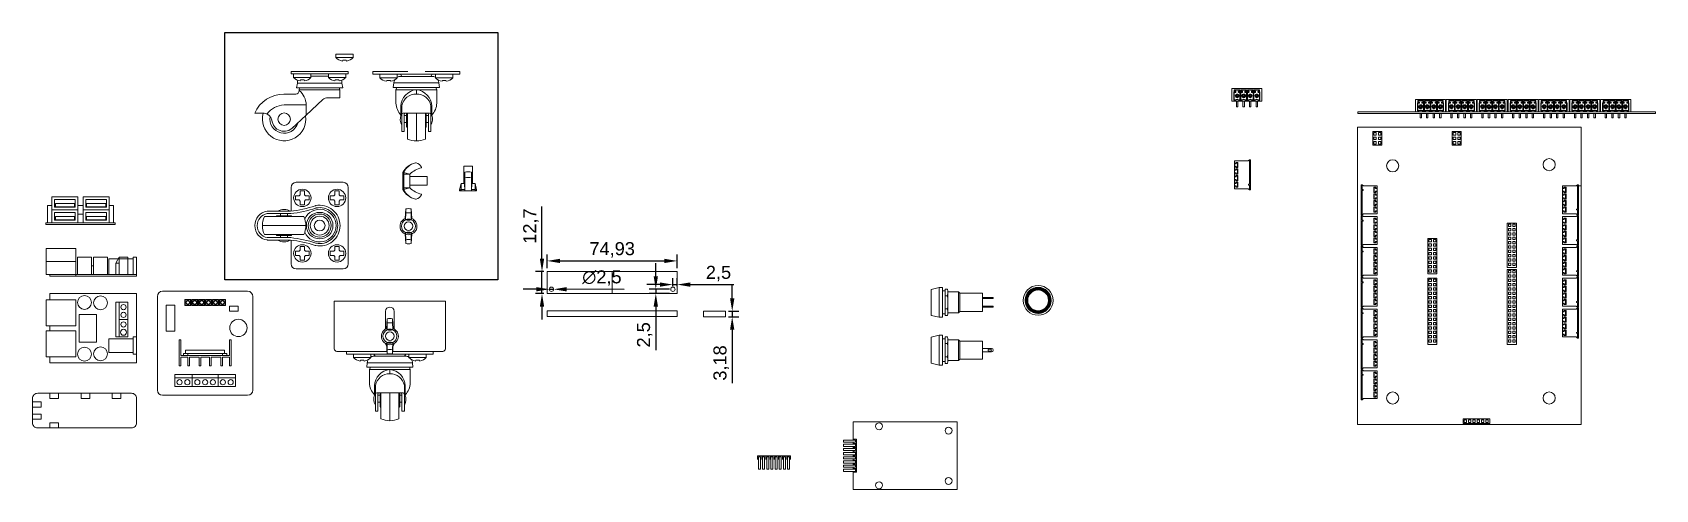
# Model space of a CAD drawing. Header units: millimetres. Extents: x 29 to 3003, y -283 to 1331.
# Drawn here: x 953 to 1889, y 1067 to 1331 of the extents above; entities that cross this region are included whole.
import ezdxf

# ---------------------------------------------------------------- set-up
doc = ezdxf.new("R2010")
doc.units = ezdxf.units.MM
doc.layers.get('0').update_dxf_attribs({"lineweight": 9})
doc.layers.add('Dimensions', color=30, linetype='Continuous', lineweight=13)
doc.layers.add('Images 2', color=100, linetype='Continuous')
doc.styles.get("Standard").update_dxf_attribs({"font": 'arial.ttf'})
doc.dimstyles.new('ISO-25', dxfattribs={"dimscale": 3, "dimtxt": 2.5, "dimasz": 2.5, "dimexe": 1.25, "dimexo": 0.625, "dimtad": 1, "dimtxsty": 'Standard', "dimcen": 2.5, "dimadec": 0, "dimazin": 0, "dimtfac": 1, "dimtmove": 0, "dimatfit": 3, "dimfxl": 1, "dimarcsym": 0})
picture_1 = doc.add_image_def('image1.jpg', size_in_pixel=(600, 544))

msp = doc.modelspace()

# ---------------------------------------------------------------- blocks, each defined once
blk = doc.blocks.new('Roda (Lado)')
for p, q in [((0, 0), (-16.5, 0)), ((-16.5, 0), (-16.5, -1.5)), ((0, 0), (16.5, 0)), ((16.5, 0), (16.5, -1.5)), ((-12.5, -1.5), (-16.5, -1.5)), ((-15, -3.5), (-15, -1.5)), ((-10, -3.5), (-15, -3.5)), ((-12.85, -6.72), (-13.26, -9.42)), ((-12.85, -6.72), (-12.85, -6.34)), ((-12.85, -6.72), (12.85, -6.72)), ((-12.5, -1.5), (-7.5, -1.5)), ((-11, -4.97), (-11.2, -5.5)), ((-10, -4.97), (-11, -4.97)), ((-10, -3.5), (-5, -3.5)), ((-10, -4.97), (-9, -4.97)), ((-9, -4.97), (-8.8, -5.5)), ((0, -1.5), (-7.5, -1.5)), ((-5, -2.84), (-5, -1.5)), ((5, -2.84), (-5, -2.84)), ((-5, -3.5), (-5, -2.84)), ((0, -1.5), (16.5, -1.5)), ((5, -2.84), (5, -1.5)), ((5, -3.5), (5, -2.84)), ((10, -3.5), (5, -3.5)), ((9, -4.97), (8.8, -5.5)), ((10, -4.97), (9, -4.97)), ((10, -3.5), (15, -3.5)), ((10, -4.97), (11, -4.97)), ((11, -4.97), (11.2, -5.5)), ((12.85, -6.72), (12.85, -6.34)), ((12.85, -6.72), (13.26, -9.42)), ((15, -3.5), (15, -1.5)), ((-20.55, -13.16), (-13.76, -13.16)), ((-13.26, -9.42), (13.26, -9.42)), ((-11.82, -10.7), (-11.53, -9.42)), ((11.63, -10.7), (-11.82, -10.7)), ((-11.82, -11.06), (-11.82, -10.7)), ((-7.71, -25.25), (1.89, -16.3)), ((11.63, -15.22), (4.62, -15.22)), ((11.63, -10.7), (11.26, -9.42)), ((11.63, -15.22), (11.63, -10.7)), ((-37.39, -24.17), (-31.94, -24.17)), ((-20.51, -19.37), (-7.71, -19.37)), ((-7.71, -25.25), (-16.11, -33.05)), ((-7.71, -19.37), (-7.71, -25.25))]:
    blk.add_line(p, q)
blk.add_circle((-20.49, -27.55), 3.59)
for centre, radius, start, end in [((-10.37, 0.69), 6.25, 222.14391, 262.39494), ((-9.35, -6.34), 3.5, 159.76509, 180), ((-9.63, 0.69), 6.25, 277.60506, 317.85609), ((9.63, 0.69), 6.25, 222.14391, 262.39494), ((10.37, 0.69), 6.25, 277.60506, 317.85609), ((9.35, -6.34), 3.5, 0, 20.23491), ((-20.84, -31.09), 17.94, 89.07623, 157.29252), ((-13.77, -11.2), 1.95, 270.27047, 4.15031), ((-19.31, -19.93), 11.61, 2.76825, 49.84127), ((4.62, -19.22), 4, 90, 133), ((-20.49, -27.55), 12.5, 164.30445, 8.75514), ((-32.34, -29.09), 4.94, 11.60755, 85.37279), ((-19.98, -32.22), 12.86, 92.19366, 143.5527), ((-20.49, -27.55), 8.18, 168.86619, 343.81347), ((-20.49, -27.55), 8.18, 168.86619, 343.81347), ((-20.49, -27.55), 8.18, 89.88429, 90.11571), ((-20.49, -27.55), 8.18, 89.88429, 90.11571), ((-20.49, -27.55), 7.04, 184.46134, 317.2353)]:
    blk.add_arc(centre, radius, start, end)
blk = doc.blocks.new('Screw Head (Side)')
for p, q in [((-5, -2), (-5, 0)), ((-5, 0), (5, 0)), ((5, -1.34), (5, 0)), ((0, -2), (-5, -2)), ((-1, -3.47), (-1.2, -4)), ((0, -3.47), (-1, -3.47)), ((0, -2), (5, -2)), ((0, -3.47), (1, -3.47)), ((1, -3.47), (1.2, -4)), ((5, -2), (5, -1.34))]:
    blk.add_line(p, q)
for centre, start, end in [((-0.37, 2.19), 222.14391, 262.39494), ((0.37, 2.19), 277.60506, 317.85609)]:
    blk.add_arc(centre, 6.25, start, end)
blk = doc.blocks.new('Roda (Frente)')
for p, q in [((-25, 0), (-25, -1.54)), ((-25, 0), (-5, 0)), ((25, 0), (25, -1.54)), ((-9.18, -1.54), (-25, -1.54)), ((-13.02, -6.54), (-13.29, -9.08)), ((0, -9.08), (-13.29, -9.08)), ((0, -6.54), (-13.02, -6.54)), ((-11.75, -10.44), (-11.24, -9.08)), ((-9.18, -1.54), (0, -1.54)), ((-9.18, -1.54), (-8.41, -2.7)), ((0, -2.7), (-9.02, -2.7)), ((9.18, -1.54), (0, -1.54)), ((0, -2.7), (9.02, -2.7)), ((0, -6.54), (13.02, -6.54)), ((0, -9.08), (13.29, -9.08)), ((25, 0), (5, 0)), ((9.18, -1.54), (8.41, -2.7)), ((9.18, -1.54), (25, -1.54)), ((11.75, -10.44), (11.24, -9.08)), ((13.02, -6.54), (13.29, -9.08)), ((0, -10.44), (-11.75, -10.44)), ((-11.75, -10.44), (-11.75, -18.22)), ((0, -12.89), (0, -10.44)), ((0, -10.44), (11.75, -10.44)), ((11.75, -10.44), (11.75, -18.22)), ((-8.87, -19.91), (-8.87, -23.87)), ((-8.87, -23.87), (-8.87, -25.07)), ((-8.87, -25.07), (-8.35, -25.53)), ((-8.35, -23.87), (-8.35, -19.66)), ((-8.35, -23.87), (-8.35, -24.62)), ((-8.35, -34.46), (-8.35, -24.62)), ((-6.23, -23.87), (-7.6, -23.87)), ((-6.98, -24.62), (-6.98, -34.46)), ((-6.98, -25.31), (-5.64, -25.31)), ((-5.64, -23.87), (-6.23, -23.87)), ((0, -23.87), (-5.64, -23.87)), ((-5.64, -23.87), (-5.64, -31.87)), ((-5.19, -38.88), (-5.19, -23.87)), ((0, -23.87), (0, -40)), ((0, -23.87), (5.64, -23.87)), ((5.19, -38.88), (5.19, -23.87)), ((5.64, -23.87), (6.23, -23.87)), ((5.64, -23.87), (5.64, -31.87)), ((6.98, -25.31), (5.64, -25.31)), ((6.23, -23.87), (7.6, -23.87)), ((6.98, -24.62), (6.98, -34.46)), ((8.35, -23.87), (8.35, -19.66)), ((8.35, -23.87), (8.35, -24.62)), ((8.35, -34.46), (8.35, -24.62)), ((8.87, -25.07), (8.35, -25.53)), ((8.87, -19.91), (8.87, -23.87)), ((8.87, -23.87), (8.87, -25.07)), ((-8.35, -34.46), (-6.98, -34.46)), ((-6.98, -29.37), (-5.64, -29.37)), ((-5.64, -31.87), (-5.19, -32.29)), ((5.64, -31.87), (5.19, -32.29)), ((6.98, -29.37), (5.64, -29.37)), ((8.35, -34.46), (6.98, -34.46))]:
    blk.add_line(p, q)
for centre, radius, start, end in [((-8.9, -6.83), 4.13, 149.51488, 175.98951), ((-8.9, -6.83), 4.13, 91.58398, 120.53285), ((8.9, -6.83), 4.13, 59.46715, 88.41602), ((8.9, -6.83), 4.13, 4.01049, 30.48512), ((-1.29, -17.85), 10.47, 182.03218, 223.5877), ((0.88, -20.15), 9.76, 95.18594, 178.58113), ((-0.19, -21.19), 8.3, 88.67429, 169.35846), ((-0.88, -20.15), 9.76, 1.41887, 84.81406), ((0.19, -21.19), 8.3, 10.64154, 91.32571), ((1.29, -17.85), 10.47, 316.4123, 357.96782), ((-2.09, -27.44), 7.18, 160.72148, 209.37436), ((-7.6, -24.62), 0.75, 90, 180), ((-6.23, -24.62), 0.75, 90, 180), ((6.23, -24.62), 0.75, 0, 90), ((7.6, -24.62), 0.75, 0, 90), ((2.09, -27.44), 7.18, 330.62564, 19.27852), ((-0.06, -27.7), 12.3, 245.34714, 270.29888), ((0.06, -27.7), 12.3, 269.70112, 294.65286)]:
    blk.add_arc(centre, radius, start, end)
blk.add_blockref('Screw Head (Side)', (-16, -1.54))
at = {"xscale": -1}
blk.add_blockref('Screw Head (Side)', (16, -1.54), dxfattribs=at)
blk = doc.blocks.new('*U17')
for p, q in [((-1.1, 1.1955), (-1.1, -1.1955)), ((-1.1, 1.1955), (1.1, 1.1955)), ((-1.1, -1.1955), (1.1, -1.1955))]:
    blk.add_line(p, q)
blk = doc.blocks.new('*U18')
at = {"color": 0, "linetype": 'ByBlock', "lineweight": -2, "transparency": 16777216}
blk.add_blockref('*U17', (1151.22, 1218.83), dxfattribs=at)
for p, rotation in [((1154.12, 1221.73), 270.0000000000001), ((1154.12, 1215.93), 90.00000000000001), ((1157.02, 1218.83), 180)]:
    blk.add_blockref('*U17', p, dxfattribs=dict(at, rotation=rotation))
blk = doc.blocks.new('*U19')
for p, q in [((-1.1, 1.1955), (-1.1, -1.1955)), ((-1.1, 1.1955), (1.1, 1.1955)), ((-1.1, -1.1955), (1.1, -1.1955))]:
    blk.add_line(p, q)
blk = doc.blocks.new('*U20')
at = {"color": 0, "linetype": 'ByBlock', "lineweight": -2, "transparency": 16777216}
blk.add_blockref('*U19', (1151.22, 1218.83), dxfattribs=at)
for p, rotation in [((1154.12, 1221.73), 270.0000000000001), ((1154.12, 1215.93), 90.00000000000001), ((1157.02, 1218.83), 180)]:
    blk.add_blockref('*U19', p, dxfattribs=dict(at, rotation=rotation))
blk = doc.blocks.new('*U21')
for p, q in [((-1.1, 1.1955), (-1.1, -1.1955)), ((-1.1, 1.1955), (1.1, 1.1955)), ((-1.1, -1.1955), (1.1, -1.1955))]:
    blk.add_line(p, q)
blk = doc.blocks.new('*U22')
at = {"color": 0, "linetype": 'ByBlock', "lineweight": -2, "transparency": 16777216}
blk.add_blockref('*U21', (1151.22, 1218.83), dxfattribs=at)
for p, rotation in [((1154.12, 1221.73), 270.0000000000001), ((1154.12, 1215.93), 90.00000000000001), ((1157.02, 1218.83), 180)]:
    blk.add_blockref('*U21', p, dxfattribs=dict(at, rotation=rotation))
blk = doc.blocks.new('*U23')
for p, q in [((-1.1, 1.1955), (-1.1, -1.1955)), ((-1.1, 1.1955), (1.1, 1.1955)), ((-1.1, -1.1955), (1.1, -1.1955))]:
    blk.add_line(p, q)
blk = doc.blocks.new('*U24')
at = {"color": 0, "linetype": 'ByBlock', "lineweight": -2, "transparency": 16777216}
blk.add_blockref('*U23', (1151.22, 1218.83), dxfattribs=at)
for p, rotation in [((1154.12, 1221.73), 270.0000000000001), ((1154.12, 1215.93), 90.00000000000001), ((1157.02, 1218.83), 180)]:
    blk.add_blockref('*U23', p, dxfattribs=dict(at, rotation=rotation))
blk = doc.blocks.new('Roda (Bottom)')
for p, q in [((-16.5, 22), (-16.5, 8.35)), ((13.5, 25), (-13.5, 25)), ((16.5, 16), (16.5, 22)), ((-11.2, 17.8), (-11.8, 17.2)), ((-11.8, 14.8), (-11.2, 14.2)), ((-8.8, 17.8), (-8.2, 17.2)), ((-8.2, 14.8), (-8.8, 14.2)), ((8.8, 17.8), (8.2, 17.2)), ((8.2, 14.8), (8.8, 14.2)), ((11.2, 17.8), (11.8, 17.2)), ((11.8, 14.8), (11.2, 14.2)), ((16.5, 16), (16.5, 0)), ((-31.88, 5.19), (-20.5, 5.19)), ((-20.5, 8.31), (-29.85, 8.31)), ((-20.5, 6.93), (-29.75, 6.93)), ((-20.5, 5.63), (-24.82, 5.63)), ((-24.82, 5.63), (-24.82, 5.19)), ((-22.53, 5.63), (-22.53, 6.93)), ((-20.5, 8.31), (-16.91, 8.31)), ((-20.5, 6.93), (-16.9, 6.93)), ((-20.5, 5.63), (-16.18, 5.63)), ((-9.12, 5.19), (-20.5, 5.19)), ((-18.47, 5.63), (-18.47, 6.93)), ((-16.18, 5.63), (-16.18, 5.19)), ((-20.5, 0), (-33, 0)), ((-31.88, -5.19), (-20.5, -5.19)), ((-20.5, -8.31), (-29.85, -8.31)), ((-20.5, -6.93), (-29.75, -6.93)), ((-24.82, -5.63), (-24.82, -5.19)), ((-20.5, -5.63), (-24.82, -5.63)), ((-22.53, -5.63), (-22.53, -6.93)), ((-20.5, 0), (-8, 0)), ((-9.12, -5.19), (-20.5, -5.19)), ((-20.5, -5.63), (-16.18, -5.63)), ((-20.5, -6.93), (-16.9, -6.93)), ((-20.5, -8.31), (-16.91, -8.31)), ((-18.47, -5.63), (-18.47, -6.93)), ((-16.5, -22), (-16.5, -8.35)), ((-16.18, -5.63), (-16.18, -5.19)), ((16.5, -16), (16.5, 0)), ((-11.8, -14.8), (-11.2, -14.2)), ((-11.2, -17.8), (-11.8, -17.2)), ((-8.2, -14.8), (-8.8, -14.2)), ((-8.8, -17.8), (-8.2, -17.2)), ((8.2, -14.8), (8.8, -14.2)), ((8.8, -17.8), (8.2, -17.2)), ((11.8, -14.8), (11.2, -14.2)), ((11.2, -17.8), (11.8, -17.2)), ((16.5, -16), (16.5, -22)), ((13.5, -25), (-13.5, -25))]:
    blk.add_line(p, q)
for centre, radius in [((-10, 16), 5), ((10, 16), 5), ((0, 0), 7.66), ((0, 0), 6.65), ((0, 0), 5.43), ((-10, -16), 5), ((10, -16), 5)]:
    blk.add_circle(centre, radius)
for centre, radius, start, end in [((-13.5, 22), 3, 90, 180), ((13.5, 22), 3, 0, 90), ((-23.28, 71.63), 63.64, 275.74834, 288.99232), ((-23.28, 71.63), 65.02, 275.81263, 288.90999), ((0, 0), 9.41, 204.03114, 155.96886), ((-1.92, 9.56), 2, 101.33555, 108.99232), ((0, 0), 11.75, 0, 101.33555), ((-1.56, 8.23), 2, 100.73128, 108.90999), ((0, 0), 10.37, 0, 100.73128), ((-29.16, 0.18), 8.17, 97.56321, 181.25745), ((-29.16, -0.18), 8.17, 178.74255, 262.43679), ((-29.16, 0.18), 6.8, 98.8288, 181.25745), ((-20.7, 0.06), 12.3, 155.34714, 180.29888), ((-29.85, 5.31), 3, 90, 97.56321), ((-29.75, 3.93), 3, 90, 98.8288), ((-20.75, 3.41), 5.93, 87.57199, 124.29129), ((-20.25, 3.41), 5.93, 55.70871, 92.42801), ((-16.9, 8.93), 2, 270, 275.81263), ((-20.3, 0.06), 12.3, 359.70112, 24.65286), ((0, 0), 3.1, 0, 180), ((0, 0), 3.1, 180, 0), ((0, 0), 11.75, 258.66445, 0), ((0, 0), 10.37, 259.26872, 0), ((-29.16, -0.18), 6.8, 178.74255, 261.1712), ((-20.7, -0.06), 12.3, 179.70112, 204.65286), ((-29.85, -5.31), 3, 262.43679, 270), ((-29.75, -3.93), 3, 261.1712, 270), ((-20.75, -3.41), 5.93, 235.70871, 272.42801), ((-20.25, -3.41), 5.93, 267.57199, 304.29129), ((-23.28, -71.63), 63.64, 71.00768, 84.25166), ((-16.9, -8.93), 2, 84.18737, 90), ((-23.28, -71.63), 65.02, 71.09001, 84.18737), ((-20.3, -0.06), 12.3, 335.34714, 0.29888), ((-1.92, -9.56), 2, 251.00768, 258.66445), ((-1.56, -8.23), 2, 251.09001, 259.26872), ((-13.5, -22), 3, 180, 270), ((13.5, -22), 3, 270, 0)]:
    blk.add_arc(centre, radius, start, end)
blk.add_blockref('*U18', (-1164.12, -1202.83))
at = {"xscale": -1}
blk.add_blockref('*U20', (1164.12, -1202.83), dxfattribs=at)
at = {"xscale": -1, "rotation": 180}
blk.add_blockref('*U22', (-1164.12, 1202.83), dxfattribs=at)
at = {"rotation": 179.9999999999937}
blk.add_blockref('*U24', (1164.12, 1202.83), dxfattribs=at)
blk = doc.blocks.new('*D39')
at = {"layer": 'Defpoints', "color": 0, "transparency": 16777216}
for p in [(1247.04, 1192.7), (1250, 1192.7), (1250, 1180)]:
    blk.add_point(p, dxfattribs=at)
at = {"layer": 'Dimensions', "color": 0, "lineweight": -2, "transparency": 16777216}
for p, q in [((1247.04, 1200.2), (1247.04, 1230.23)), ((1248.12, 1192.7), (1243.29, 1192.7)), ((1247.04, 1180), (1247.04, 1192.7)), ((1248.12, 1180), (1243.29, 1180)), ((1247.04, 1172.5), (1247.04, 1165))]:
    blk.add_line(p, q, dxfattribs=at)
at = {"layer": 'Dimensions', "color": 0, "transparency": 16777216}
for points in [[(1245.79, 1200.2), (1248.29, 1200.2), (1247.04, 1192.7)], [(1245.79, 1172.5), (1248.29, 1172.5), (1247.04, 1180)]]:
    blk.add_solid(points, dxfattribs=at)
at = {"layer": 'Dimensions', "color": 0, "transparency": 16777216, "insert": (1240.66, 1218.96), "char_height": 7.5, "attachment_point": 5, "rotation": 90}
blk.add_mtext('12,7', dxfattribs=at)
blk = doc.blocks.new('*D40')
at = {"layer": 'Defpoints', "color": 0, "transparency": 16777216}
for p in [(1324.93, 1198.85), (1250, 1192.7), (1324.93, 1192.7)]:
    blk.add_point(p, dxfattribs=at)
at = {"layer": 'Dimensions', "color": 0, "lineweight": -2, "transparency": 16777216}
for p, q in [((1250, 1194.58), (1250, 1202.6)), ((1257.5, 1198.85), (1317.43, 1198.85)), ((1324.93, 1194.58), (1324.93, 1202.6))]:
    blk.add_line(p, q, dxfattribs=at)
at = {"layer": 'Dimensions', "color": 0, "transparency": 16777216}
for points in [[(1257.5, 1200.1), (1257.5, 1197.6), (1250, 1198.85)], [(1317.43, 1200.1), (1317.43, 1197.6), (1324.93, 1198.85)]]:
    blk.add_solid(points, dxfattribs=at)
at = {"layer": 'Dimensions', "color": 0, "transparency": 16777216, "insert": (1287.46, 1205.24), "char_height": 7.5, "attachment_point": 5}
blk.add_mtext('74,93', dxfattribs=at)
blk = doc.blocks.new('*D41')
at = {"layer": 'Defpoints', "color": 0, "transparency": 16777216}
for p in [(1352.7, 1169.77), (1352.7, 1166.6), (1356.62, 1166.6)]:
    blk.add_point(p, dxfattribs=at)
at = {"layer": 'Dimensions', "color": 0, "lineweight": -2, "transparency": 16777216}
for p, q in [((1356.62, 1177.27), (1356.62, 1184.77)), ((1354.58, 1169.77), (1360.37, 1169.77)), ((1356.62, 1169.77), (1356.62, 1166.6)), ((1354.58, 1166.6), (1360.37, 1166.6)), ((1356.62, 1159.1), (1356.62, 1128.36))]:
    blk.add_line(p, q, dxfattribs=at)
at = {"layer": 'Dimensions', "color": 0, "transparency": 16777216}
for points in [[(1355.37, 1177.27), (1357.87, 1177.27), (1356.62, 1169.77)], [(1355.37, 1159.1), (1357.87, 1159.1), (1356.62, 1166.6)]]:
    blk.add_solid(points, dxfattribs=at)
at = {"layer": 'Dimensions', "color": 0, "transparency": 16777216, "insert": (1350.24, 1139.98), "char_height": 7.5, "attachment_point": 5, "rotation": 90}
blk.add_mtext('3,18', dxfattribs=at)
blk = doc.blocks.new('*D42')
at = {"layer": 'Defpoints', "color": 0, "transparency": 16777216}
for p in [(1251.25, 1182.5), (1253.75, 1182.5)]:
    blk.add_point(p, dxfattribs=at)
at = {"layer": 'Dimensions', "color": 0, "lineweight": -2, "transparency": 16777216}
for p, q in [((1243.75, 1182.51), (1236.25, 1182.52)), ((1251.25, 1182.5), (1253.75, 1182.5)), ((1294.37, 1182.45), (1261.25, 1182.49))]:
    blk.add_line(p, q, dxfattribs=at)
at = {"layer": 'Dimensions', "color": 0, "transparency": 16777216}
for points in [[(1243.75, 1183.76), (1243.75, 1181.26), (1251.25, 1182.5)], [(1261.25, 1183.74), (1261.25, 1181.24), (1253.75, 1182.5)]]:
    blk.add_solid(points, dxfattribs=at)
at = {"layer": 'Dimensions', "color": 0, "transparency": 16777216, "insert": (1281.57, 1188.97), "char_height": 7.5, "attachment_point": 5, "rotation": 359.93249}
blk.add_mtext('∅2,5', dxfattribs=at)
blk = doc.blocks.new('*D43')
at = {"layer": 'Defpoints', "color": 0, "transparency": 16777216}
for p in [(1312.61, 1180), (1322.43, 1182.5), (1322.43, 1180)]:
    blk.add_point(p, dxfattribs=at)
at = {"layer": 'Dimensions', "color": 0, "lineweight": -2, "transparency": 16777216}
for p, q in [((1312.61, 1190), (1312.61, 1197.5)), ((1320.56, 1182.5), (1308.86, 1182.5)), ((1320.56, 1180), (1308.86, 1180)), ((1312.61, 1182.5), (1312.61, 1180)), ((1312.61, 1172.5), (1312.61, 1147.41))]:
    blk.add_line(p, q, dxfattribs=at)
at = {"layer": 'Dimensions', "color": 0, "transparency": 16777216}
for points in [[(1311.36, 1190), (1313.86, 1190), (1312.61, 1182.5)], [(1311.36, 1172.5), (1313.86, 1172.5), (1312.61, 1180)]]:
    blk.add_solid(points, dxfattribs=at)
at = {"layer": 'Dimensions', "color": 0, "transparency": 16777216, "insert": (1306.23, 1156.21), "char_height": 7.5, "attachment_point": 5, "rotation": 90}
blk.add_mtext('2,5', dxfattribs=at)
blk = doc.blocks.new('*D44')
at = {"layer": 'Defpoints', "color": 0, "transparency": 16777216}
for p in [(1322.43, 1182.5), (1324.93, 1185.19), (1324.93, 1182.5)]:
    blk.add_point(p, dxfattribs=at)
at = {"layer": 'Dimensions', "color": 0, "lineweight": -2, "transparency": 16777216}
for p, q in [((1322.43, 1184.38), (1322.43, 1188.94)), ((1324.93, 1184.38), (1324.93, 1188.94)), ((1314.93, 1185.19), (1307.43, 1185.19)), ((1322.43, 1185.19), (1324.93, 1185.19)), ((1332.43, 1185.19), (1357.52, 1185.19))]:
    blk.add_line(p, q, dxfattribs=at)
at = {"layer": 'Dimensions', "color": 0, "transparency": 16777216}
for points in [[(1314.93, 1186.44), (1314.93, 1183.94), (1322.43, 1185.19)], [(1332.43, 1186.44), (1332.43, 1183.94), (1324.93, 1185.19)]]:
    blk.add_solid(points, dxfattribs=at)
at = {"layer": 'Dimensions', "color": 0, "transparency": 16777216, "insert": (1348.72, 1191.57), "char_height": 7.5, "attachment_point": 5}
blk.add_mtext('2,5', dxfattribs=at)
blk = doc.blocks.new('*U65')
for points in [[(-1.75, 1.75), (1.75, 1.75), (1.75, -1.75), (-1.75, -1.75)], [(-1.5, 1.5), (1.5, 1.5), (1.5, -1.5), (-1.5, -1.5)], [(-0.41, 1), (-1, 0.41), (-1, -0.41), (-0.41, -1), (0.41, -1), (1, -0.41), (1, 0.41), (0.41, 1)]]:
    blk.add_lwpolyline(points, close=True)
blk = doc.blocks.new('*U66')
at = {"color": 0, "linetype": 'ByBlock', "lineweight": -2, "transparency": 16777216}
for p in [(0, 0), (4, 0), (8, 0)]:
    blk.add_blockref('*U65', p, dxfattribs=at)
blk = doc.blocks.new('*U67')
for points in [[(-1.75, 1.75), (1.75, 1.75), (1.75, -1.75), (-1.75, -1.75)], [(-1.5, 1.5), (1.5, 1.5), (1.5, -1.5), (-1.5, -1.5)], [(-0.41, 1), (-1, 0.41), (-1, -0.41), (-0.41, -1), (0.41, -1), (1, -0.41), (1, 0.41), (0.41, 1)]]:
    blk.add_lwpolyline(points, close=True)
blk = doc.blocks.new('*U68')
at = {"color": 0, "linetype": 'ByBlock', "lineweight": -2, "transparency": 16777216}
for p in [(0, 0), (4, 0), (8, 0)]:
    blk.add_blockref('*U67', p, dxfattribs=at)
blk = doc.blocks.new('Friver')
for p, q in [((-697, 900), (-648, 900)), ((-700, 843), (-700, 897)), ((-645, 897), (-645, 843)), ((-687.5, 862), (-687.5, 872)), ((-686.5, 872), (-687.5, 872)), ((-686.5, 863), (-686.5, 872)), ((-658.5, 863), (-658.5, 872)), ((-657.5, 872), (-658.5, 872)), ((-657.5, 862), (-657.5, 872)), ((-687.5, 857), (-687.5, 862)), ((-658.5, 863), (-686.5, 863)), ((-682.5, 862), (-686.5, 862)), ((-686.5, 857), (-686.5, 862)), ((-685, 863), (-685, 864)), ((-685, 864), (-660, 864)), ((-682.5, 864), (-685, 864)), ((-682.5, 863), (-682.5, 864)), ((-682.5, 857), (-682.5, 862)), ((-676, 862), (-681.5, 862)), ((-681.5, 857), (-681.5, 862)), ((-676, 857), (-676, 862)), ((-670, 862), (-675, 862)), ((-675, 857), (-675, 862)), ((-670, 857), (-670, 862)), ((-663.5, 862), (-669, 862)), ((-669, 857), (-669, 862)), ((-663.5, 857), (-663.5, 862)), ((-662.5, 863), (-662.5, 864)), ((-662.5, 864), (-660, 864)), ((-658.5, 862), (-662.5, 862)), ((-662.5, 857), (-662.5, 862)), ((-660, 863), (-660, 864)), ((-658.5, 857), (-658.5, 862)), ((-657.5, 857), (-657.5, 862)), ((-655, 852), (-690, 852)), ((-690, 845), (-690, 852)), ((-687.5, 857), (-686.5, 857)), ((-682.5, 857), (-681.5, 857)), ((-680, 845), (-680, 852)), ((-676, 857), (-675, 857)), ((-670, 857), (-669, 857)), ((-665, 845), (-665, 852)), ((-663.5, 857), (-662.5, 857)), ((-658.5, 857), (-657.5, 857)), ((-655, 845), (-655, 852)), ((-680, 850), (-690, 850)), ((-655, 845), (-690, 845)), ((-655, 850), (-680, 850)), ((-648, 840), (-697, 840))]:
    blk.add_line(p, q)
for points in [[(-695, 892), (-690, 892), (-690, 877), (-695, 877)], [(-658.38, 888.41), (-653.38, 888.41), (-653.38, 891.41), (-658.38, 891.41)], [(-683.75, 864), (-661.25, 864), (-661.25, 866), (-683.75, 866)]]:
    blk.add_lwpolyline(points, close=True)
for centre, radius in [((-653.29, 878.84), 5), ((-687.25, 847.5), 1.5), ((-682.75, 847.5), 1.5), ((-677, 847.5), 1.5), ((-672.5, 847.5), 1.5), ((-668, 847.5), 1.5), ((-662.25, 847.5), 1.5), ((-657.75, 847.5), 1.5)]:
    blk.add_circle(centre, radius)
for centre, start, end in [((-697, 897), 90, 180), ((-648, 897), 0, 90), ((-697, 843), 180, 270), ((-648, 843), 270, 0)]:
    blk.add_arc(centre, 3, start, end)
at = {"xscale": -1}
blk.add_blockref('*U68', (-674.5, 893.5), dxfattribs=at)
blk.add_blockref('*U66', (-670.5, 893.5))
blk = doc.blocks.new('USB Source Top View')
for p, q in [((-795.66, 860.22), (-795.66, 875.22)), ((-793.66, 875.22), (-795.66, 875.22)), ((-793.66, 878.72), (-743.66, 878.72)), ((-793.66, 875.22), (-793.66, 878.72)), ((-793.66, 875.22), (-778.66, 875.22)), ((-778.66, 860.22), (-778.66, 875.22)), ((-755.66, 873.72), (-748.66, 873.72)), ((-755.66, 873.72), (-755.66, 853.72)), ((-748.66, 873.72), (-753.66, 873.72)), ((-753.66, 873.72), (-753.66, 853.72)), ((-748.66, 873.72), (-748.66, 853.72)), ((-748.66, 853.72), (-748.66, 873.72)), ((-743.66, 878.72), (-743.66, 838.72)), ((-776.66, 858.72), (-776.66, 866.72)), ((-776.66, 866.72), (-766.66, 866.72)), ((-766.66, 866.72), (-766.66, 850.72)), ((-748.66, 863.72), (-753.66, 863.72)), ((-793.66, 860.22), (-795.66, 860.22)), ((-795.66, 842.22), (-795.66, 857.22)), ((-793.66, 857.22), (-795.66, 857.22)), ((-793.66, 857.22), (-793.66, 860.22)), ((-793.66, 860.22), (-778.66, 860.22)), ((-793.66, 857.22), (-778.66, 857.22)), ((-778.66, 842.22), (-778.66, 857.22)), ((-776.66, 850.72), (-776.66, 858.72)), ((-745.66, 852.72), (-759.66, 852.72)), ((-759.66, 852.72), (-759.66, 844.72)), ((-753.66, 853.72), (-755.66, 853.72)), ((-753.66, 853.72), (-748.66, 853.72)), ((-793.66, 842.22), (-795.66, 842.22)), ((-793.66, 838.72), (-793.66, 842.22)), ((-793.66, 842.22), (-778.66, 842.22)), ((-766.66, 850.72), (-776.66, 850.72)), ((-745.66, 844.72), (-759.66, 844.72)), ((-743.66, 838.72), (-793.66, 838.72))]:
    blk.add_line(p, q)
blk.add_lwpolyline([(-743.66, 853.72), (-745.66, 853.72), (-745.66, 843.72), (-743.66, 843.72)], close=True)
for centre, radius in [((-773.63, 873.65), 4), ((-764.36, 873.41), 4), ((-751.16, 870.97), 1.5), ((-751.16, 866.47), 1.5), ((-751.16, 860.97), 1.5), ((-751.16, 856.47), 1.75), ((-773.63, 843.8), 4), ((-764.36, 844.03), 4)]:
    blk.add_circle(centre, radius)
blk = doc.blocks.new('*U71')
blk.add_lwpolyline([(-2.5, 1.5), (2.5, 1.5), (2.5, -1.5), (-2.5, -1.5)], close=True)
blk = doc.blocks.new('*U72')
at = {"color": 0, "linetype": 'ByBlock', "lineweight": -2, "transparency": 16777216}
for p in [(0, 0), (18, 0), (36, 0)]:
    blk.add_blockref('*U71', p, dxfattribs=at)
blk = doc.blocks.new('*U73')
blk.add_lwpolyline([(0.7, 0.7), (-0.7, 0.7), (-0.7, -0.7), (0.7, -0.7)], close=True)
blk = doc.blocks.new('*U74')
at = {"color": 0, "linetype": 'ByBlock', "lineweight": -2, "transparency": 16777216}
for p in [(0, 0), (2.6, 0), (0, -2.6), (0, -5.2), (2.6, -2.6), (2.6, -5.2)]:
    blk.add_blockref('*U73', p, dxfattribs=at)
blk = doc.blocks.new('*U75')
blk.add_lwpolyline([(0.7, 0.7), (-0.7, 0.7), (-0.7, -0.7), (0.7, -0.7)], close=True)
blk = doc.blocks.new('*U76')
at = {"color": 0, "linetype": 'ByBlock', "lineweight": -2, "transparency": 16777216}
for p in [(0, 0), (2.6, 0), (0, -2.6), (0, -5.2), (2.6, -2.6), (2.6, -5.2)]:
    blk.add_blockref('*U75', p, dxfattribs=at)
blk = doc.blocks.new('*U77')
blk.add_lwpolyline([(0.7, 0.7), (-0.7, 0.7), (-0.7, -0.7), (0.7, -0.7)], close=True)
blk = doc.blocks.new('*U78')
at = {"color": 0, "linetype": 'ByBlock', "lineweight": -2, "transparency": 16777216}
for p in [(0, 0), (2.6, 0), (0, -2.5), (0, -5), (0, -7.5), (0, -10), (2.6, -2.5), (2.6, -5), (2.6, -7.5), (2.6, -10), (0, -12.5), (0, -15), (0, -17.5), (2.6, -12.5), (2.6, -15), (2.6, -17.5)]:
    blk.add_blockref('*U77', p, dxfattribs=at)
blk = doc.blocks.new('*U79')
blk.add_lwpolyline([(0.7, 0.7), (-0.7, 0.7), (-0.7, -0.7), (0.7, -0.7)], close=True)
blk = doc.blocks.new('*U80')
at = {"color": 0, "linetype": 'ByBlock', "lineweight": -2, "transparency": 16777216}
for p in [(0, 0), (2.6, 0), (0, -2.5), (0, -5), (0, -7.5), (0, -10), (2.6, -2.5), (2.6, -5), (2.6, -7.5), (2.6, -10), (0, -12.5), (0, -15), (0, -17.5), (2.6, -12.5), (2.6, -15), (2.6, -17.5), (0, -20), (0, -22.5), (2.6, -20), (2.6, -22.5)]:
    blk.add_blockref('*U79', p, dxfattribs=at)
blk = doc.blocks.new('*U81')
blk.add_lwpolyline([(0.7, 0.7), (-0.7, 0.7), (-0.7, -0.7), (0.7, -0.7)], close=True)
blk = doc.blocks.new('*U82')
at = {"color": 0, "linetype": 'ByBlock', "lineweight": -2, "transparency": 16777216}
for p in [(0, 0), (2.6, 0), (0, -2.5), (0, -5), (0, -7.5), (0, -10), (2.6, -2.5), (2.6, -5), (2.6, -7.5), (2.6, -10), (0, -12.5), (0, -15), (0, -17.5), (2.6, -12.5), (2.6, -15), (2.6, -17.5), (0, -20), (0, -22.5), (0, -25), (0, -27.5), (2.6, -20), (2.6, -22.5), (2.6, -25), (2.6, -27.5), (0, -30), (0, -32.5), (0, -35), (0, -37.5), (2.6, -30), (2.6, -32.5), (2.6, -35), (2.6, -37.5), (0, -40), (2.6, -40)]:
    blk.add_blockref('*U81', p, dxfattribs=at)
blk = doc.blocks.new('*U83')
blk.add_lwpolyline([(0.7, 0.7), (-0.7, 0.7), (-0.7, -0.7), (0.7, -0.7)], close=True)
blk = doc.blocks.new('*U84')
at = {"color": 0, "linetype": 'ByBlock', "lineweight": -2, "transparency": 16777216}
for p in [(0, 0), (2.6, 0), (0, -2.5), (0, -5), (0, -7.5), (0, -10), (2.6, -2.5), (2.6, -5), (2.6, -7.5), (2.6, -10), (0, -12.5), (0, -15), (0, -17.5), (2.6, -12.5), (2.6, -15), (2.6, -17.5), (0, -20), (0, -22.5), (0, -25), (0, -27.5), (2.6, -20), (2.6, -22.5), (2.6, -25), (2.6, -27.5), (0, -30), (0, -32.5), (0, -35), (2.6, -30), (2.6, -32.5), (2.6, -35)]:
    blk.add_blockref('*U83', p, dxfattribs=at)
blk = doc.blocks.new('*U85')
blk.add_lwpolyline([(0.7, 0.7), (-0.7, 0.7), (-0.7, -0.7), (0.7, -0.7)], close=True)
blk = doc.blocks.new('*U86')
at = {"color": 0, "linetype": 'ByBlock', "lineweight": -2, "transparency": 16777216}
for p in [(0, 0), (2.5, 0), (5, 0), (7.5, 0), (10, 0), (12.5, 0)]:
    blk.add_blockref('*U85', p, dxfattribs=at)
blk = doc.blocks.new('*U117')
blk.add_line((1, 0), (-1, 0))
blk = doc.blocks.new('*U118')
at = {"color": 0, "linetype": 'ByBlock', "lineweight": -2, "transparency": 16777216}
for p in [(0, 0), (0, -2.4), (0, -4.8), (0, -7.2), (0, -9.6), (0, -12), (0, -14.4), (0, -16.8)]:
    blk.add_blockref('*U117', p, dxfattribs=at)
blk = doc.blocks.new('*U119')
blk.add_lwpolyline([(3.5, 0.6), (-3.5, 0.6), (-3.5, -0.6), (3.5, -0.6)], close=True)
blk = doc.blocks.new('*U120')
at = {"color": 0, "linetype": 'ByBlock', "lineweight": -2, "transparency": 16777216}
for p in [(0, 0), (0, -2.4), (0, -4.8), (0, -7.2), (0, -9.6), (0, -12), (0, -14.4), (0, -16.8)]:
    blk.add_blockref('*U119', p, dxfattribs=at)
blk = doc.blocks.new('*U145')
blk.add_line((1, 0), (-1, 0))
blk = doc.blocks.new('*U146')
at = {"color": 0, "linetype": 'ByBlock', "lineweight": -2, "transparency": 16777216}
for p in [(0, 0), (0, -2.4), (0, -4.8), (0, -7.2), (0, -9.6), (0, -12), (0, -14.4), (0, -16.8)]:
    blk.add_blockref('*U145', p, dxfattribs=at)
blk = doc.blocks.new('*U147')
blk.add_lwpolyline([(3.5, 0.6), (-3.5, 0.6), (-3.5, -0.6), (3.5, -0.6)], close=True)
blk = doc.blocks.new('*U148')
at = {"color": 0, "linetype": 'ByBlock', "lineweight": -2, "transparency": 16777216}
for p in [(0, 0), (0, -2.4), (0, -4.8), (0, -7.2), (0, -9.6), (0, -12), (0, -14.4), (0, -16.8)]:
    blk.add_blockref('*U147', p, dxfattribs=at)

# ---------------------------------------------------------------- dimensions: what is measured, and where the dimension line sits
at = {"layer": 'Dimensions'}
for base, p1, p2, picture, middle in [((1247.043, 1192.7), (1250, 1180), (1250, 1192.7), '*D39', (1240.66, 1218.963)), ((1312.613, 1180), (1322.43, 1182.5), (1322.43, 1180), '*D43', (1306.231, 1156.206)), ((1356.619520458, 1166.59954967), (1352.7, 1169.77454967), (1352.7, 1166.59954967), '*D41', (1350.237358112, 1139.978642439))]:
    dim = msp.add_linear_dim(base=base, p1=p1, p2=p2, angle=90, dimstyle='ISO-25', dxfattribs=at)
    dim.commit()
    dim.dimension.update_dxf_attribs({"geometry": picture, "text_midpoint": middle})
for base, p1, p2, picture, middle in [((1324.93, 1198.854), (1250, 1192.7), (1324.93, 1192.7), '*D40', (1287.465, 1205.236)), ((1324.93, 1185.192), (1322.43, 1182.5), (1324.93, 1182.5), '*D44', (1348.724, 1191.574))]:
    dim = msp.add_linear_dim(base=base, p1=p1, p2=p2, dimstyle='ISO-25', dxfattribs=at)
    dim.commit()
    dim.dimension.update_dxf_attribs({"geometry": picture, "text_midpoint": middle})
dim = msp.add_diameter_dim_2p(p1=(1251.25, 1182.501), p2=(1253.75, 1182.499), dimstyle='ISO-25', dxfattribs=at)
dim.commit()
dim.dimension.update_dxf_attribs({"geometry": '*D42', "text_midpoint": (1281.568, 1188.971)})

# ---------------------------------------------------------------- hatches: boundary and pattern name
h = msp.add_hatch()
h.set_pattern_fill('ANSI31', color=256, scale=0.1)
h.set_pattern_definition([(45, (1927.81053, 184.01448), (-0.2245064, 0.2245064), [])])
h.paths.add_polyline_path([(1525.362, 1176.083, 1), (1540.362, 1176.083, 1)])
h.paths.add_polyline_path([(1538.862, 1176.083, -1), (1526.862, 1176.083, -1)], flags=16)

# ---------------------------------------------------------------- linework, layer by layer
at = {"color": 7, "linetype": 'Continuous'}
for p, q in [((1644.48, 1291.087), (1644.48, 1298.314)), ((1661.835, 1298.314), (1644.48, 1298.314)), ((1661.835, 1291.087), (1644.48, 1291.087)), ((1645.643, 1291.612), (1645.643, 1296.305)), ((1645.643, 1296.305), (1646.807, 1296.305)), ((1646.667, 1291.612), (1645.643, 1291.612)), ((1645.858, 1296.512), (1645.858, 1297.592)), ((1645.858, 1297.592), (1649.141, 1297.592)), ((1646.807, 1296.512), (1645.858, 1296.512)), ((1645.861, 1291.83), (1645.861, 1296.087)), ((1645.861, 1296.087), (1646.589, 1296.087)), ((1646.592, 1291.83), (1645.861, 1291.83)), ((1646.075, 1296.73), (1646.075, 1297.374)), ((1646.075, 1297.374), (1648.924, 1297.374)), ((1646.589, 1296.73), (1646.075, 1296.73)), ((1646.589, 1296.087), (1646.589, 1296.73)), ((1646.807, 1296.305), (1646.807, 1296.512)), ((1647.104, 1294.453), (1647.104, 1293.661)), ((1647.896, 1294.453), (1647.104, 1294.453)), ((1647.104, 1293.661), (1647.896, 1293.661)), ((1647.104, 1291.087), (1647.104, 1287.721)), ((1647.896, 1293.661), (1647.896, 1294.453)), ((1647.896, 1291.087), (1647.896, 1287.721)), ((1648.193, 1296.512), (1648.193, 1296.305)), ((1649.141, 1296.512), (1648.193, 1296.512)), ((1648.193, 1296.305), (1649.356, 1296.305)), ((1649.356, 1291.612), (1648.333, 1291.612)), ((1649.138, 1291.83), (1648.407, 1291.83)), ((1648.41, 1296.73), (1648.41, 1296.087)), ((1648.924, 1296.73), (1648.41, 1296.73)), ((1648.41, 1296.087), (1649.138, 1296.087)), ((1648.924, 1297.374), (1648.924, 1296.73)), ((1649.138, 1296.087), (1649.138, 1291.83)), ((1649.141, 1297.592), (1649.141, 1296.512)), ((1649.356, 1296.305), (1649.356, 1291.612)), ((1649.415, 1291.612), (1649.415, 1296.305)), ((1649.415, 1296.305), (1650.578, 1296.305)), ((1650.438, 1291.612), (1649.415, 1291.612)), ((1649.63, 1296.512), (1649.63, 1297.592)), ((1649.63, 1297.592), (1652.913, 1297.592)), ((1650.578, 1296.512), (1649.63, 1296.512)), ((1649.633, 1291.83), (1649.633, 1296.087)), ((1649.633, 1296.087), (1650.361, 1296.087)), ((1650.364, 1291.83), (1649.633, 1291.83)), ((1649.847, 1296.73), (1649.847, 1297.374)), ((1649.847, 1297.374), (1652.696, 1297.374)), ((1650.361, 1296.73), (1649.847, 1296.73)), ((1650.361, 1296.087), (1650.361, 1296.73)), ((1650.578, 1296.305), (1650.578, 1296.512)), ((1650.875, 1294.453), (1650.875, 1293.661)), ((1651.667, 1294.453), (1650.875, 1294.453)), ((1650.875, 1293.661), (1651.667, 1293.661)), ((1650.875, 1291.087), (1650.875, 1287.721)), ((1651.667, 1293.661), (1651.667, 1294.453)), ((1651.667, 1291.087), (1651.667, 1287.721)), ((1651.964, 1296.512), (1651.964, 1296.305)), ((1652.913, 1296.512), (1651.964, 1296.512)), ((1651.964, 1296.305), (1653.128, 1296.305)), ((1653.128, 1291.612), (1652.104, 1291.612)), ((1652.91, 1291.83), (1652.179, 1291.83)), ((1652.182, 1296.73), (1652.182, 1296.087)), ((1652.696, 1296.73), (1652.182, 1296.73)), ((1652.182, 1296.087), (1652.91, 1296.087)), ((1652.696, 1297.374), (1652.696, 1296.73)), ((1652.91, 1296.087), (1652.91, 1291.83)), ((1652.913, 1297.592), (1652.913, 1296.512)), ((1653.128, 1296.305), (1653.128, 1291.612)), ((1653.187, 1291.612), (1653.187, 1296.305)), ((1653.187, 1296.305), (1654.35, 1296.305)), ((1654.21, 1291.612), (1653.187, 1291.612)), ((1653.401, 1296.512), (1653.401, 1297.592)), ((1653.401, 1297.592), (1656.685, 1297.592)), ((1654.35, 1296.512), (1653.401, 1296.512)), ((1653.405, 1291.83), (1653.405, 1296.087)), ((1653.405, 1296.087), (1654.133, 1296.087)), ((1654.136, 1291.83), (1653.405, 1291.83)), ((1653.619, 1296.73), (1653.619, 1297.374)), ((1653.619, 1297.374), (1656.467, 1297.374)), ((1654.133, 1296.73), (1653.619, 1296.73)), ((1654.133, 1296.087), (1654.133, 1296.73)), ((1654.35, 1296.305), (1654.35, 1296.512)), ((1655.439, 1294.453), (1654.647, 1294.453)), ((1654.647, 1294.453), (1654.647, 1293.661)), ((1654.647, 1293.661), (1655.439, 1293.661)), ((1654.647, 1291.087), (1654.647, 1287.721)), ((1655.439, 1293.661), (1655.439, 1294.453)), ((1655.439, 1291.087), (1655.439, 1287.721)), ((1655.736, 1296.512), (1655.736, 1296.305)), ((1656.685, 1296.512), (1655.736, 1296.512)), ((1655.736, 1296.305), (1656.9, 1296.305)), ((1656.9, 1291.612), (1655.876, 1291.612)), ((1656.682, 1291.83), (1655.951, 1291.83)), ((1655.954, 1296.73), (1655.954, 1296.087)), ((1656.467, 1296.73), (1655.954, 1296.73)), ((1655.954, 1296.087), (1656.682, 1296.087)), ((1656.467, 1297.374), (1656.467, 1296.73)), ((1656.682, 1296.087), (1656.682, 1291.83)), ((1656.685, 1297.592), (1656.685, 1296.512)), ((1656.9, 1296.305), (1656.9, 1291.612)), ((1656.959, 1296.305), (1658.122, 1296.305)), ((1656.959, 1291.612), (1656.959, 1296.305)), ((1657.982, 1291.612), (1656.959, 1291.612)), ((1657.173, 1296.512), (1657.173, 1297.592)), ((1657.173, 1297.592), (1660.457, 1297.592)), ((1658.122, 1296.512), (1657.173, 1296.512)), ((1657.177, 1296.087), (1657.904, 1296.087)), ((1657.177, 1291.83), (1657.177, 1296.087)), ((1657.908, 1291.83), (1657.177, 1291.83)), ((1657.391, 1296.73), (1657.391, 1297.374)), ((1657.391, 1297.374), (1660.239, 1297.374)), ((1657.904, 1296.73), (1657.391, 1296.73)), ((1657.904, 1296.087), (1657.904, 1296.73)), ((1658.122, 1296.305), (1658.122, 1296.512)), ((1659.211, 1294.453), (1658.419, 1294.453)), ((1658.419, 1294.453), (1658.419, 1293.661)), ((1658.419, 1293.661), (1659.211, 1293.661)), ((1658.419, 1291.087), (1658.419, 1287.721)), ((1659.211, 1293.661), (1659.211, 1294.453)), ((1659.211, 1291.087), (1659.211, 1287.721)), ((1660.457, 1296.512), (1659.508, 1296.512)), ((1659.508, 1296.512), (1659.508, 1296.305)), ((1659.508, 1296.305), (1660.671, 1296.305)), ((1660.671, 1291.612), (1659.648, 1291.612)), ((1660.454, 1291.83), (1659.723, 1291.83)), ((1660.239, 1296.73), (1659.726, 1296.73)), ((1659.726, 1296.73), (1659.726, 1296.087)), ((1659.726, 1296.087), (1660.454, 1296.087)), ((1660.239, 1297.374), (1660.239, 1296.73)), ((1660.454, 1296.087), (1660.454, 1291.83)), ((1660.457, 1297.592), (1660.457, 1296.512)), ((1660.671, 1296.305), (1660.671, 1291.612)), ((1661.835, 1291.087), (1661.835, 1298.314)), ((1750.251, 1284.833), (1750.251, 1292.06)), ((1767.606, 1292.06), (1750.251, 1292.06)), ((1751.629, 1290.258), (1751.629, 1291.337)), ((1751.629, 1291.337), (1754.912, 1291.337)), ((1751.846, 1290.476), (1751.846, 1291.12)), ((1751.846, 1291.12), (1754.695, 1291.12)), ((1752.36, 1290.476), (1751.846, 1290.476)), ((1752.36, 1289.833), (1752.36, 1290.476)), ((1754.181, 1290.476), (1754.181, 1289.833)), ((1754.695, 1290.476), (1754.181, 1290.476)), ((1754.695, 1291.12), (1754.695, 1290.476)), ((1754.912, 1291.337), (1754.912, 1290.258)), ((1755.4, 1290.258), (1755.4, 1291.337)), ((1755.4, 1291.337), (1758.684, 1291.337)), ((1755.618, 1290.476), (1755.618, 1291.12)), ((1755.618, 1291.12), (1758.466, 1291.12)), ((1756.132, 1290.476), (1755.618, 1290.476)), ((1756.132, 1289.833), (1756.132, 1290.476)), ((1757.953, 1290.476), (1757.953, 1289.833)), ((1758.466, 1290.476), (1757.953, 1290.476)), ((1758.466, 1291.12), (1758.466, 1290.476)), ((1758.684, 1291.337), (1758.684, 1290.258)), ((1759.172, 1290.258), (1759.172, 1291.337)), ((1759.172, 1291.337), (1762.456, 1291.337)), ((1759.39, 1290.476), (1759.39, 1291.12)), ((1759.39, 1291.12), (1762.238, 1291.12)), ((1759.903, 1290.476), (1759.39, 1290.476)), ((1759.903, 1289.833), (1759.903, 1290.476)), ((1761.725, 1290.476), (1761.725, 1289.833)), ((1762.238, 1290.476), (1761.725, 1290.476)), ((1762.238, 1291.12), (1762.238, 1290.476)), ((1762.456, 1291.337), (1762.456, 1290.258)), ((1762.944, 1290.258), (1762.944, 1291.337)), ((1762.944, 1291.337), (1766.228, 1291.337)), ((1763.162, 1290.476), (1763.162, 1291.12)), ((1763.162, 1291.12), (1766.01, 1291.12)), ((1763.675, 1290.476), (1763.162, 1290.476)), ((1763.675, 1289.833), (1763.675, 1290.476)), ((1766.01, 1290.476), (1765.497, 1290.476)), ((1765.497, 1290.476), (1765.497, 1289.833)), ((1766.01, 1291.12), (1766.01, 1290.476)), ((1766.228, 1291.337), (1766.228, 1290.258)), ((1767.606, 1284.833), (1767.606, 1292.06)), ((1768.031, 1284.833), (1768.031, 1292.06)), ((1785.386, 1292.06), (1768.031, 1292.06)), ((1769.409, 1290.258), (1769.409, 1291.337)), ((1769.409, 1291.337), (1772.692, 1291.337)), ((1769.626, 1290.476), (1769.626, 1291.12)), ((1769.626, 1291.12), (1772.475, 1291.12)), ((1770.14, 1290.476), (1769.626, 1290.476)), ((1770.14, 1289.833), (1770.14, 1290.476)), ((1771.961, 1290.476), (1771.961, 1289.833)), ((1772.475, 1290.476), (1771.961, 1290.476)), ((1772.475, 1291.12), (1772.475, 1290.476)), ((1772.692, 1291.337), (1772.692, 1290.258)), ((1773.18, 1290.258), (1773.18, 1291.337)), ((1773.18, 1291.337), (1776.464, 1291.337)), ((1773.398, 1290.476), (1773.398, 1291.12)), ((1773.398, 1291.12), (1776.246, 1291.12)), ((1773.912, 1290.476), (1773.398, 1290.476)), ((1773.912, 1289.833), (1773.912, 1290.476)), ((1775.733, 1290.476), (1775.733, 1289.833)), ((1776.246, 1290.476), (1775.733, 1290.476)), ((1776.246, 1291.12), (1776.246, 1290.476)), ((1776.464, 1291.337), (1776.464, 1290.258)), ((1776.952, 1290.258), (1776.952, 1291.337)), ((1776.952, 1291.337), (1780.236, 1291.337)), ((1777.17, 1290.476), (1777.17, 1291.12)), ((1777.17, 1291.12), (1780.018, 1291.12)), ((1777.683, 1290.476), (1777.17, 1290.476)), ((1777.683, 1289.833), (1777.683, 1290.476)), ((1779.505, 1290.476), (1779.505, 1289.833)), ((1780.018, 1290.476), (1779.505, 1290.476)), ((1780.018, 1291.12), (1780.018, 1290.476)), ((1780.236, 1291.337), (1780.236, 1290.258)), ((1780.724, 1290.258), (1780.724, 1291.337)), ((1780.724, 1291.337), (1784.008, 1291.337)), ((1780.942, 1290.476), (1780.942, 1291.12)), ((1780.942, 1291.12), (1783.79, 1291.12)), ((1781.455, 1290.476), (1780.942, 1290.476)), ((1781.455, 1289.833), (1781.455, 1290.476)), ((1783.79, 1290.476), (1783.277, 1290.476)), ((1783.277, 1290.476), (1783.277, 1289.833)), ((1783.79, 1291.12), (1783.79, 1290.476)), ((1784.008, 1291.337), (1784.008, 1290.258)), ((1785.386, 1284.833), (1785.386, 1292.06)), ((1785.811, 1284.833), (1785.811, 1292.06)), ((1803.166, 1292.06), (1785.811, 1292.06)), ((1787.189, 1290.258), (1787.189, 1291.337)), ((1787.189, 1291.337), (1790.472, 1291.337)), ((1787.406, 1290.476), (1787.406, 1291.12)), ((1787.406, 1291.12), (1790.255, 1291.12)), ((1787.92, 1290.476), (1787.406, 1290.476)), ((1787.92, 1289.833), (1787.92, 1290.476)), ((1789.741, 1290.476), (1789.741, 1289.833)), ((1790.255, 1290.476), (1789.741, 1290.476)), ((1790.255, 1291.12), (1790.255, 1290.476)), ((1790.472, 1291.337), (1790.472, 1290.258)), ((1790.96, 1290.258), (1790.96, 1291.337)), ((1790.96, 1291.337), (1794.244, 1291.337)), ((1791.178, 1290.476), (1791.178, 1291.12)), ((1791.178, 1291.12), (1794.026, 1291.12)), ((1791.692, 1290.476), (1791.178, 1290.476)), ((1791.692, 1289.833), (1791.692, 1290.476)), ((1793.513, 1290.476), (1793.513, 1289.833)), ((1794.026, 1290.476), (1793.513, 1290.476)), ((1794.026, 1291.12), (1794.026, 1290.476)), ((1794.244, 1291.337), (1794.244, 1290.258)), ((1794.732, 1290.258), (1794.732, 1291.337)), ((1794.732, 1291.337), (1798.016, 1291.337)), ((1794.95, 1290.476), (1794.95, 1291.12)), ((1794.95, 1291.12), (1797.798, 1291.12)), ((1795.463, 1290.476), (1794.95, 1290.476)), ((1795.463, 1289.833), (1795.463, 1290.476)), ((1797.285, 1290.476), (1797.285, 1289.833)), ((1797.798, 1290.476), (1797.285, 1290.476)), ((1797.798, 1291.12), (1797.798, 1290.476)), ((1798.016, 1291.337), (1798.016, 1290.258)), ((1798.504, 1290.258), (1798.504, 1291.337)), ((1798.504, 1291.337), (1801.788, 1291.337)), ((1798.722, 1290.476), (1798.722, 1291.12)), ((1798.722, 1291.12), (1801.57, 1291.12)), ((1799.235, 1290.476), (1798.722, 1290.476)), ((1799.235, 1289.833), (1799.235, 1290.476)), ((1801.57, 1290.476), (1801.057, 1290.476)), ((1801.057, 1290.476), (1801.057, 1289.833)), ((1801.57, 1291.12), (1801.57, 1290.476)), ((1801.788, 1291.337), (1801.788, 1290.258)), ((1803.166, 1284.833), (1803.166, 1292.06)), ((1803.591, 1284.833), (1803.591, 1292.06)), ((1820.946, 1292.06), (1803.591, 1292.06)), ((1804.969, 1290.258), (1804.969, 1291.337)), ((1804.969, 1291.337), (1808.252, 1291.337)), ((1805.186, 1290.476), (1805.186, 1291.12)), ((1805.186, 1291.12), (1808.035, 1291.12)), ((1805.7, 1290.476), (1805.186, 1290.476)), ((1805.7, 1289.833), (1805.7, 1290.476)), ((1807.521, 1290.476), (1807.521, 1289.833)), ((1808.035, 1290.476), (1807.521, 1290.476)), ((1808.035, 1291.12), (1808.035, 1290.476)), ((1808.252, 1291.337), (1808.252, 1290.258)), ((1808.74, 1290.258), (1808.74, 1291.337)), ((1808.74, 1291.337), (1812.024, 1291.337)), ((1808.958, 1290.476), (1808.958, 1291.12)), ((1808.958, 1291.12), (1811.806, 1291.12)), ((1809.472, 1290.476), (1808.958, 1290.476)), ((1809.472, 1289.833), (1809.472, 1290.476)), ((1811.293, 1290.476), (1811.293, 1289.833)), ((1811.806, 1290.476), (1811.293, 1290.476)), ((1811.806, 1291.12), (1811.806, 1290.476)), ((1812.024, 1291.337), (1812.024, 1290.258)), ((1812.512, 1290.258), (1812.512, 1291.337)), ((1812.512, 1291.337), (1815.796, 1291.337)), ((1812.73, 1290.476), (1812.73, 1291.12)), ((1812.73, 1291.12), (1815.578, 1291.12)), ((1813.243, 1290.476), (1812.73, 1290.476)), ((1813.243, 1289.833), (1813.243, 1290.476)), ((1815.065, 1290.476), (1815.065, 1289.833)), ((1815.578, 1290.476), (1815.065, 1290.476)), ((1815.578, 1291.12), (1815.578, 1290.476)), ((1815.796, 1291.337), (1815.796, 1290.258)), ((1816.284, 1290.258), (1816.284, 1291.337)), ((1816.284, 1291.337), (1819.568, 1291.337)), ((1816.502, 1290.476), (1816.502, 1291.12)), ((1816.502, 1291.12), (1819.35, 1291.12)), ((1817.015, 1290.476), (1816.502, 1290.476)), ((1817.015, 1289.833), (1817.015, 1290.476)), ((1819.35, 1290.476), (1818.837, 1290.476)), ((1818.837, 1290.476), (1818.837, 1289.833)), ((1819.35, 1291.12), (1819.35, 1290.476)), ((1819.568, 1291.337), (1819.568, 1290.258)), ((1820.946, 1284.833), (1820.946, 1292.06)), ((1821.371, 1284.833), (1821.371, 1292.06)), ((1838.726, 1292.06), (1821.371, 1292.06)), ((1822.749, 1290.258), (1822.749, 1291.337)), ((1822.749, 1291.337), (1826.032, 1291.337)), ((1822.966, 1290.476), (1822.966, 1291.12)), ((1822.966, 1291.12), (1825.815, 1291.12)), ((1823.48, 1290.476), (1822.966, 1290.476)), ((1823.48, 1289.833), (1823.48, 1290.476)), ((1825.301, 1290.476), (1825.301, 1289.833)), ((1825.815, 1290.476), (1825.301, 1290.476)), ((1825.815, 1291.12), (1825.815, 1290.476)), ((1826.032, 1291.337), (1826.032, 1290.258)), ((1826.52, 1290.258), (1826.52, 1291.337)), ((1826.52, 1291.337), (1829.804, 1291.337)), ((1826.738, 1290.476), (1826.738, 1291.12)), ((1826.738, 1291.12), (1829.586, 1291.12)), ((1827.252, 1290.476), (1826.738, 1290.476)), ((1827.252, 1289.833), (1827.252, 1290.476)), ((1829.073, 1290.476), (1829.073, 1289.833)), ((1829.586, 1290.476), (1829.073, 1290.476)), ((1829.586, 1291.12), (1829.586, 1290.476)), ((1829.804, 1291.337), (1829.804, 1290.258)), ((1830.292, 1290.258), (1830.292, 1291.337)), ((1830.292, 1291.337), (1833.576, 1291.337)), ((1830.51, 1290.476), (1830.51, 1291.12)), ((1830.51, 1291.12), (1833.358, 1291.12)), ((1831.023, 1290.476), (1830.51, 1290.476)), ((1831.023, 1289.833), (1831.023, 1290.476)), ((1832.845, 1290.476), (1832.845, 1289.833)), ((1833.358, 1290.476), (1832.845, 1290.476)), ((1833.358, 1291.12), (1833.358, 1290.476)), ((1833.576, 1291.337), (1833.576, 1290.258)), ((1834.064, 1290.258), (1834.064, 1291.337)), ((1834.064, 1291.337), (1837.348, 1291.337)), ((1834.282, 1290.476), (1834.282, 1291.12)), ((1834.282, 1291.12), (1837.13, 1291.12)), ((1834.795, 1290.476), (1834.282, 1290.476)), ((1834.795, 1289.833), (1834.795, 1290.476)), ((1837.13, 1290.476), (1836.617, 1290.476)), ((1836.617, 1290.476), (1836.617, 1289.833)), ((1837.13, 1291.12), (1837.13, 1290.476)), ((1837.348, 1291.337), (1837.348, 1290.258)), ((1838.726, 1284.833), (1838.726, 1292.06)), ((1839.151, 1284.833), (1839.151, 1292.06)), ((1856.506, 1292.06), (1839.151, 1292.06)), ((1840.529, 1290.258), (1840.529, 1291.337)), ((1840.529, 1291.337), (1843.812, 1291.337)), ((1840.746, 1290.476), (1840.746, 1291.12)), ((1840.746, 1291.12), (1843.595, 1291.12)), ((1841.26, 1290.476), (1840.746, 1290.476)), ((1841.26, 1289.833), (1841.26, 1290.476)), ((1843.081, 1290.476), (1843.081, 1289.833)), ((1843.595, 1290.476), (1843.081, 1290.476)), ((1843.595, 1291.12), (1843.595, 1290.476)), ((1843.812, 1291.337), (1843.812, 1290.258)), ((1844.3, 1290.258), (1844.3, 1291.337)), ((1844.3, 1291.337), (1847.584, 1291.337)), ((1844.518, 1290.476), (1844.518, 1291.12)), ((1844.518, 1291.12), (1847.366, 1291.12)), ((1845.032, 1290.476), (1844.518, 1290.476)), ((1845.032, 1289.833), (1845.032, 1290.476)), ((1846.853, 1290.476), (1846.853, 1289.833)), ((1847.366, 1290.476), (1846.853, 1290.476)), ((1847.366, 1291.12), (1847.366, 1290.476)), ((1847.584, 1291.337), (1847.584, 1290.258)), ((1848.072, 1290.258), (1848.072, 1291.337)), ((1848.072, 1291.337), (1851.356, 1291.337)), ((1848.29, 1290.476), (1848.29, 1291.12)), ((1848.29, 1291.12), (1851.138, 1291.12)), ((1848.803, 1290.476), (1848.29, 1290.476)), ((1848.803, 1289.833), (1848.803, 1290.476)), ((1850.625, 1290.476), (1850.625, 1289.833)), ((1851.138, 1290.476), (1850.625, 1290.476)), ((1851.138, 1291.12), (1851.138, 1290.476)), ((1851.356, 1291.337), (1851.356, 1290.258)), ((1851.844, 1290.258), (1851.844, 1291.337)), ((1851.844, 1291.337), (1855.128, 1291.337)), ((1852.062, 1290.476), (1852.062, 1291.12)), ((1852.062, 1291.12), (1854.91, 1291.12)), ((1852.575, 1290.476), (1852.062, 1290.476)), ((1852.575, 1289.833), (1852.575, 1290.476)), ((1854.91, 1290.476), (1854.397, 1290.476)), ((1854.397, 1290.476), (1854.397, 1289.833)), ((1854.91, 1291.12), (1854.91, 1290.476)), ((1855.128, 1291.337), (1855.128, 1290.258)), ((1856.506, 1284.833), (1856.506, 1292.06)), ((1856.931, 1284.833), (1856.931, 1292.06)), ((1874.286, 1292.06), (1856.931, 1292.06)), ((1858.309, 1290.258), (1858.309, 1291.337)), ((1858.309, 1291.337), (1861.592, 1291.337)), ((1858.526, 1290.476), (1858.526, 1291.12)), ((1858.526, 1291.12), (1861.375, 1291.12)), ((1859.04, 1290.476), (1858.526, 1290.476)), ((1859.04, 1289.833), (1859.04, 1290.476)), ((1860.861, 1290.476), (1860.861, 1289.833)), ((1861.375, 1290.476), (1860.861, 1290.476)), ((1861.375, 1291.12), (1861.375, 1290.476)), ((1861.592, 1291.337), (1861.592, 1290.258)), ((1862.08, 1290.258), (1862.08, 1291.337)), ((1862.08, 1291.337), (1865.364, 1291.337)), ((1862.298, 1290.476), (1862.298, 1291.12)), ((1862.298, 1291.12), (1865.146, 1291.12)), ((1862.812, 1290.476), (1862.298, 1290.476)), ((1862.812, 1289.833), (1862.812, 1290.476)), ((1864.633, 1290.476), (1864.633, 1289.833)), ((1865.146, 1290.476), (1864.633, 1290.476)), ((1865.146, 1291.12), (1865.146, 1290.476)), ((1865.364, 1291.337), (1865.364, 1290.258)), ((1865.852, 1290.258), (1865.852, 1291.337)), ((1865.852, 1291.337), (1869.136, 1291.337)), ((1866.07, 1290.476), (1866.07, 1291.12)), ((1866.07, 1291.12), (1868.918, 1291.12)), ((1866.583, 1290.476), (1866.07, 1290.476)), ((1866.583, 1289.833), (1866.583, 1290.476)), ((1868.405, 1290.476), (1868.405, 1289.833)), ((1868.918, 1290.476), (1868.405, 1290.476)), ((1868.918, 1291.12), (1868.918, 1290.476)), ((1869.136, 1291.337), (1869.136, 1290.258)), ((1869.624, 1290.258), (1869.624, 1291.337)), ((1869.624, 1291.337), (1872.908, 1291.337)), ((1869.842, 1290.476), (1869.842, 1291.12)), ((1869.842, 1291.12), (1872.69, 1291.12)), ((1870.355, 1290.476), (1869.842, 1290.476)), ((1870.355, 1289.833), (1870.355, 1290.476)), ((1872.69, 1290.476), (1872.177, 1290.476)), ((1872.177, 1290.476), (1872.177, 1289.833)), ((1872.69, 1291.12), (1872.69, 1290.476)), ((1872.908, 1291.337), (1872.908, 1290.258)), ((1874.286, 1284.833), (1874.286, 1292.06)), ((1647.896, 1287.721), (1647.104, 1287.721)), ((1651.667, 1287.721), (1650.875, 1287.721)), ((1655.439, 1287.721), (1654.647, 1287.721)), ((1659.211, 1287.721), (1658.419, 1287.721)), ((1767.606, 1284.833), (1750.251, 1284.833)), ((1751.414, 1285.358), (1751.414, 1290.05)), ((1751.414, 1290.05), (1752.577, 1290.05)), ((1752.437, 1285.358), (1751.414, 1285.358)), ((1752.577, 1290.258), (1751.629, 1290.258)), ((1751.632, 1285.576), (1751.632, 1289.833)), ((1751.632, 1289.833), (1752.36, 1289.833)), ((1752.363, 1285.576), (1751.632, 1285.576)), ((1752.577, 1290.05), (1752.577, 1290.258)), ((1752.874, 1288.199), (1752.874, 1287.407)), ((1753.666, 1288.199), (1752.874, 1288.199)), ((1752.874, 1287.407), (1753.666, 1287.407)), ((1752.874, 1283.833), (1752.874, 1281.467)), ((1753.666, 1281.467), (1752.874, 1281.467)), ((1753.666, 1287.407), (1753.666, 1288.199)), ((1753.666, 1283.833), (1753.666, 1281.467)), ((1753.963, 1290.258), (1753.963, 1290.05)), ((1754.912, 1290.258), (1753.963, 1290.258)), ((1753.963, 1290.05), (1755.127, 1290.05)), ((1755.127, 1285.358), (1754.103, 1285.358)), ((1754.909, 1285.576), (1754.178, 1285.576)), ((1754.181, 1289.833), (1754.909, 1289.833)), ((1754.909, 1289.833), (1754.909, 1285.576)), ((1755.127, 1290.05), (1755.127, 1285.358)), ((1755.186, 1285.358), (1755.186, 1290.05)), ((1755.186, 1290.05), (1756.349, 1290.05)), ((1756.209, 1285.358), (1755.186, 1285.358)), ((1756.349, 1290.258), (1755.4, 1290.258)), ((1755.404, 1285.576), (1755.404, 1289.833)), ((1755.404, 1289.833), (1756.132, 1289.833)), ((1756.135, 1285.576), (1755.404, 1285.576)), ((1756.349, 1290.05), (1756.349, 1290.258)), ((1756.646, 1288.199), (1756.646, 1287.407)), ((1757.438, 1288.199), (1756.646, 1288.199)), ((1756.646, 1287.407), (1757.438, 1287.407)), ((1756.646, 1283.833), (1756.646, 1281.467)), ((1757.438, 1281.467), (1756.646, 1281.467)), ((1757.438, 1287.407), (1757.438, 1288.199)), ((1757.438, 1283.833), (1757.438, 1281.467)), ((1757.735, 1290.258), (1757.735, 1290.05)), ((1758.684, 1290.258), (1757.735, 1290.258)), ((1757.735, 1290.05), (1758.899, 1290.05)), ((1758.899, 1285.358), (1757.875, 1285.358)), ((1758.681, 1285.576), (1757.95, 1285.576)), ((1757.953, 1289.833), (1758.681, 1289.833)), ((1758.681, 1289.833), (1758.681, 1285.576)), ((1758.899, 1290.05), (1758.899, 1285.358)), ((1758.958, 1285.358), (1758.958, 1290.05)), ((1758.958, 1290.05), (1760.121, 1290.05)), ((1759.981, 1285.358), (1758.958, 1285.358)), ((1760.121, 1290.258), (1759.172, 1290.258)), ((1759.176, 1285.576), (1759.176, 1289.833)), ((1759.176, 1289.833), (1759.903, 1289.833)), ((1759.907, 1285.576), (1759.176, 1285.576)), ((1760.121, 1290.05), (1760.121, 1290.258)), ((1761.21, 1288.199), (1760.418, 1288.199)), ((1760.418, 1288.199), (1760.418, 1287.407)), ((1760.418, 1287.407), (1761.21, 1287.407)), ((1760.418, 1283.833), (1760.418, 1281.467)), ((1761.21, 1281.467), (1760.418, 1281.467)), ((1761.21, 1287.407), (1761.21, 1288.199)), ((1761.21, 1283.833), (1761.21, 1281.467)), ((1761.507, 1290.258), (1761.507, 1290.05)), ((1762.456, 1290.258), (1761.507, 1290.258)), ((1761.507, 1290.05), (1762.671, 1290.05)), ((1762.671, 1285.358), (1761.647, 1285.358)), ((1762.453, 1285.576), (1761.722, 1285.576)), ((1761.725, 1289.833), (1762.453, 1289.833)), ((1762.453, 1289.833), (1762.453, 1285.576)), ((1762.671, 1290.05), (1762.671, 1285.358)), ((1762.73, 1290.05), (1763.893, 1290.05)), ((1762.73, 1285.358), (1762.73, 1290.05)), ((1763.753, 1285.358), (1762.73, 1285.358)), ((1763.893, 1290.258), (1762.944, 1290.258)), ((1762.948, 1289.833), (1763.675, 1289.833)), ((1762.948, 1285.576), (1762.948, 1289.833)), ((1763.679, 1285.576), (1762.948, 1285.576)), ((1763.893, 1290.05), (1763.893, 1290.258)), ((1764.982, 1288.199), (1764.19, 1288.199)), ((1764.19, 1288.199), (1764.19, 1287.407)), ((1764.19, 1287.407), (1764.982, 1287.407)), ((1764.19, 1283.833), (1764.19, 1281.467)), ((1764.982, 1281.467), (1764.19, 1281.467)), ((1764.982, 1287.407), (1764.982, 1288.199)), ((1764.982, 1283.833), (1764.982, 1281.467)), ((1766.228, 1290.258), (1765.279, 1290.258)), ((1765.279, 1290.258), (1765.279, 1290.05)), ((1765.279, 1290.05), (1766.442, 1290.05)), ((1766.442, 1285.358), (1765.419, 1285.358)), ((1766.225, 1285.576), (1765.494, 1285.576)), ((1765.497, 1289.833), (1766.225, 1289.833)), ((1766.225, 1289.833), (1766.225, 1285.576)), ((1766.442, 1290.05), (1766.442, 1285.358)), ((1785.386, 1284.833), (1768.031, 1284.833)), ((1769.194, 1285.358), (1769.194, 1290.05)), ((1769.194, 1290.05), (1770.357, 1290.05)), ((1770.217, 1285.358), (1769.194, 1285.358)), ((1770.357, 1290.258), (1769.409, 1290.258)), ((1769.412, 1285.576), (1769.412, 1289.833)), ((1769.412, 1289.833), (1770.14, 1289.833)), ((1770.143, 1285.576), (1769.412, 1285.576)), ((1770.357, 1290.05), (1770.357, 1290.258)), ((1770.654, 1288.199), (1770.654, 1287.407)), ((1771.446, 1288.199), (1770.654, 1288.199)), ((1770.654, 1287.407), (1771.446, 1287.407)), ((1770.654, 1283.833), (1770.654, 1281.467)), ((1771.446, 1281.467), (1770.654, 1281.467)), ((1771.446, 1287.407), (1771.446, 1288.199)), ((1771.446, 1283.833), (1771.446, 1281.467)), ((1771.743, 1290.258), (1771.743, 1290.05)), ((1772.692, 1290.258), (1771.743, 1290.258)), ((1771.743, 1290.05), (1772.907, 1290.05)), ((1772.907, 1285.358), (1771.883, 1285.358)), ((1772.689, 1285.576), (1771.958, 1285.576)), ((1771.961, 1289.833), (1772.689, 1289.833)), ((1772.689, 1289.833), (1772.689, 1285.576)), ((1772.907, 1290.05), (1772.907, 1285.358)), ((1772.966, 1285.358), (1772.966, 1290.05)), ((1772.966, 1290.05), (1774.129, 1290.05)), ((1773.989, 1285.358), (1772.966, 1285.358)), ((1774.129, 1290.258), (1773.18, 1290.258)), ((1773.184, 1285.576), (1773.184, 1289.833)), ((1773.184, 1289.833), (1773.912, 1289.833)), ((1773.915, 1285.576), (1773.184, 1285.576)), ((1774.129, 1290.05), (1774.129, 1290.258)), ((1774.426, 1288.199), (1774.426, 1287.407)), ((1775.218, 1288.199), (1774.426, 1288.199)), ((1774.426, 1287.407), (1775.218, 1287.407)), ((1774.426, 1283.833), (1774.426, 1281.467)), ((1775.218, 1281.467), (1774.426, 1281.467)), ((1775.218, 1287.407), (1775.218, 1288.199)), ((1775.218, 1283.833), (1775.218, 1281.467)), ((1775.515, 1290.258), (1775.515, 1290.05)), ((1776.464, 1290.258), (1775.515, 1290.258)), ((1775.515, 1290.05), (1776.679, 1290.05)), ((1776.679, 1285.358), (1775.655, 1285.358)), ((1776.461, 1285.576), (1775.73, 1285.576)), ((1775.733, 1289.833), (1776.461, 1289.833)), ((1776.461, 1289.833), (1776.461, 1285.576)), ((1776.679, 1290.05), (1776.679, 1285.358)), ((1776.738, 1285.358), (1776.738, 1290.05)), ((1776.738, 1290.05), (1777.901, 1290.05)), ((1777.761, 1285.358), (1776.738, 1285.358)), ((1777.901, 1290.258), (1776.952, 1290.258)), ((1776.956, 1285.576), (1776.956, 1289.833)), ((1776.956, 1289.833), (1777.683, 1289.833)), ((1777.687, 1285.576), (1776.956, 1285.576)), ((1777.901, 1290.05), (1777.901, 1290.258)), ((1778.99, 1288.199), (1778.198, 1288.199)), ((1778.198, 1288.199), (1778.198, 1287.407)), ((1778.198, 1287.407), (1778.99, 1287.407)), ((1778.198, 1283.833), (1778.198, 1281.467)), ((1778.99, 1281.467), (1778.198, 1281.467)), ((1778.99, 1287.407), (1778.99, 1288.199)), ((1778.99, 1283.833), (1778.99, 1281.467)), ((1779.287, 1290.258), (1779.287, 1290.05)), ((1780.236, 1290.258), (1779.287, 1290.258)), ((1779.287, 1290.05), (1780.451, 1290.05)), ((1780.451, 1285.358), (1779.427, 1285.358)), ((1780.233, 1285.576), (1779.502, 1285.576)), ((1779.505, 1289.833), (1780.233, 1289.833)), ((1780.233, 1289.833), (1780.233, 1285.576)), ((1780.451, 1290.05), (1780.451, 1285.358)), ((1780.51, 1290.05), (1781.673, 1290.05)), ((1780.51, 1285.358), (1780.51, 1290.05)), ((1781.533, 1285.358), (1780.51, 1285.358)), ((1781.673, 1290.258), (1780.724, 1290.258)), ((1780.728, 1289.833), (1781.455, 1289.833)), ((1780.728, 1285.576), (1780.728, 1289.833)), ((1781.459, 1285.576), (1780.728, 1285.576)), ((1781.673, 1290.05), (1781.673, 1290.258)), ((1782.762, 1288.199), (1781.97, 1288.199)), ((1781.97, 1288.199), (1781.97, 1287.407)), ((1781.97, 1287.407), (1782.762, 1287.407)), ((1781.97, 1283.833), (1781.97, 1281.467)), ((1782.762, 1281.467), (1781.97, 1281.467)), ((1782.762, 1287.407), (1782.762, 1288.199)), ((1782.762, 1283.833), (1782.762, 1281.467)), ((1784.008, 1290.258), (1783.059, 1290.258)), ((1783.059, 1290.258), (1783.059, 1290.05)), ((1783.059, 1290.05), (1784.222, 1290.05)), ((1784.222, 1285.358), (1783.199, 1285.358)), ((1784.005, 1285.576), (1783.274, 1285.576)), ((1783.277, 1289.833), (1784.005, 1289.833)), ((1784.005, 1289.833), (1784.005, 1285.576)), ((1784.222, 1290.05), (1784.222, 1285.358)), ((1803.166, 1284.833), (1785.811, 1284.833)), ((1786.974, 1285.358), (1786.974, 1290.05)), ((1786.974, 1290.05), (1788.137, 1290.05)), ((1787.997, 1285.358), (1786.974, 1285.358)), ((1788.137, 1290.258), (1787.189, 1290.258)), ((1787.192, 1285.576), (1787.192, 1289.833)), ((1787.192, 1289.833), (1787.92, 1289.833)), ((1787.923, 1285.576), (1787.192, 1285.576)), ((1788.137, 1290.05), (1788.137, 1290.258)), ((1788.434, 1288.199), (1788.434, 1287.407)), ((1789.226, 1288.199), (1788.434, 1288.199)), ((1788.434, 1287.407), (1789.226, 1287.407)), ((1788.434, 1283.833), (1788.434, 1281.467)), ((1789.226, 1281.467), (1788.434, 1281.467)), ((1789.226, 1287.407), (1789.226, 1288.199)), ((1789.226, 1283.833), (1789.226, 1281.467)), ((1789.523, 1290.258), (1789.523, 1290.05)), ((1790.472, 1290.258), (1789.523, 1290.258)), ((1789.523, 1290.05), (1790.687, 1290.05)), ((1790.687, 1285.358), (1789.663, 1285.358)), ((1790.469, 1285.576), (1789.738, 1285.576)), ((1789.741, 1289.833), (1790.469, 1289.833)), ((1790.469, 1289.833), (1790.469, 1285.576)), ((1790.687, 1290.05), (1790.687, 1285.358)), ((1790.746, 1285.358), (1790.746, 1290.05)), ((1790.746, 1290.05), (1791.909, 1290.05)), ((1791.769, 1285.358), (1790.746, 1285.358)), ((1791.909, 1290.258), (1790.96, 1290.258)), ((1790.964, 1285.576), (1790.964, 1289.833)), ((1790.964, 1289.833), (1791.692, 1289.833)), ((1791.695, 1285.576), (1790.964, 1285.576)), ((1791.909, 1290.05), (1791.909, 1290.258)), ((1792.206, 1288.199), (1792.206, 1287.407)), ((1792.998, 1288.199), (1792.206, 1288.199)), ((1792.206, 1287.407), (1792.998, 1287.407)), ((1792.206, 1283.833), (1792.206, 1281.467)), ((1792.998, 1281.467), (1792.206, 1281.467)), ((1792.998, 1287.407), (1792.998, 1288.199)), ((1792.998, 1283.833), (1792.998, 1281.467)), ((1793.295, 1290.258), (1793.295, 1290.05)), ((1794.244, 1290.258), (1793.295, 1290.258)), ((1793.295, 1290.05), (1794.459, 1290.05)), ((1794.459, 1285.358), (1793.435, 1285.358)), ((1794.241, 1285.576), (1793.51, 1285.576)), ((1793.513, 1289.833), (1794.241, 1289.833)), ((1794.241, 1289.833), (1794.241, 1285.576)), ((1794.459, 1290.05), (1794.459, 1285.358)), ((1794.518, 1285.358), (1794.518, 1290.05)), ((1794.518, 1290.05), (1795.681, 1290.05)), ((1795.541, 1285.358), (1794.518, 1285.358)), ((1795.681, 1290.258), (1794.732, 1290.258)), ((1794.736, 1285.576), (1794.736, 1289.833)), ((1794.736, 1289.833), (1795.463, 1289.833)), ((1795.467, 1285.576), (1794.736, 1285.576)), ((1795.681, 1290.05), (1795.681, 1290.258)), ((1796.77, 1288.199), (1795.978, 1288.199)), ((1795.978, 1288.199), (1795.978, 1287.407)), ((1795.978, 1287.407), (1796.77, 1287.407)), ((1795.978, 1283.833), (1795.978, 1281.467)), ((1796.77, 1281.467), (1795.978, 1281.467)), ((1796.77, 1287.407), (1796.77, 1288.199)), ((1796.77, 1283.833), (1796.77, 1281.467)), ((1797.067, 1290.258), (1797.067, 1290.05)), ((1798.016, 1290.258), (1797.067, 1290.258)), ((1797.067, 1290.05), (1798.231, 1290.05)), ((1798.231, 1285.358), (1797.207, 1285.358)), ((1798.013, 1285.576), (1797.282, 1285.576)), ((1797.285, 1289.833), (1798.013, 1289.833)), ((1798.013, 1289.833), (1798.013, 1285.576)), ((1798.231, 1290.05), (1798.231, 1285.358)), ((1798.29, 1290.05), (1799.453, 1290.05)), ((1798.29, 1285.358), (1798.29, 1290.05)), ((1799.313, 1285.358), (1798.29, 1285.358)), ((1799.453, 1290.258), (1798.504, 1290.258)), ((1798.508, 1289.833), (1799.235, 1289.833)), ((1798.508, 1285.576), (1798.508, 1289.833)), ((1799.239, 1285.576), (1798.508, 1285.576)), ((1799.453, 1290.05), (1799.453, 1290.258)), ((1800.542, 1288.199), (1799.75, 1288.199)), ((1799.75, 1288.199), (1799.75, 1287.407)), ((1799.75, 1287.407), (1800.542, 1287.407)), ((1799.75, 1283.833), (1799.75, 1281.467)), ((1800.542, 1281.467), (1799.75, 1281.467)), ((1800.542, 1287.407), (1800.542, 1288.199)), ((1800.542, 1283.833), (1800.542, 1281.467)), ((1801.788, 1290.258), (1800.839, 1290.258)), ((1800.839, 1290.258), (1800.839, 1290.05)), ((1800.839, 1290.05), (1802.002, 1290.05)), ((1802.002, 1285.358), (1800.979, 1285.358)), ((1801.785, 1285.576), (1801.054, 1285.576)), ((1801.057, 1289.833), (1801.785, 1289.833)), ((1801.785, 1289.833), (1801.785, 1285.576)), ((1802.002, 1290.05), (1802.002, 1285.358)), ((1820.946, 1284.833), (1803.591, 1284.833)), ((1804.754, 1285.358), (1804.754, 1290.05)), ((1804.754, 1290.05), (1805.917, 1290.05)), ((1805.777, 1285.358), (1804.754, 1285.358)), ((1805.917, 1290.258), (1804.969, 1290.258)), ((1804.972, 1285.576), (1804.972, 1289.833)), ((1804.972, 1289.833), (1805.7, 1289.833)), ((1805.703, 1285.576), (1804.972, 1285.576)), ((1805.917, 1290.05), (1805.917, 1290.258)), ((1806.214, 1288.199), (1806.214, 1287.407)), ((1807.006, 1288.199), (1806.214, 1288.199)), ((1806.214, 1287.407), (1807.006, 1287.407)), ((1806.214, 1283.833), (1806.214, 1281.467)), ((1807.006, 1281.467), (1806.214, 1281.467)), ((1807.006, 1287.407), (1807.006, 1288.199)), ((1807.006, 1283.833), (1807.006, 1281.467)), ((1807.303, 1290.258), (1807.303, 1290.05)), ((1808.252, 1290.258), (1807.303, 1290.258)), ((1807.303, 1290.05), (1808.467, 1290.05)), ((1808.467, 1285.358), (1807.443, 1285.358)), ((1808.249, 1285.576), (1807.518, 1285.576)), ((1807.521, 1289.833), (1808.249, 1289.833)), ((1808.249, 1289.833), (1808.249, 1285.576)), ((1808.467, 1290.05), (1808.467, 1285.358)), ((1808.526, 1285.358), (1808.526, 1290.05)), ((1808.526, 1290.05), (1809.689, 1290.05)), ((1809.549, 1285.358), (1808.526, 1285.358)), ((1809.689, 1290.258), (1808.74, 1290.258)), ((1808.744, 1285.576), (1808.744, 1289.833)), ((1808.744, 1289.833), (1809.472, 1289.833)), ((1809.475, 1285.576), (1808.744, 1285.576)), ((1809.689, 1290.05), (1809.689, 1290.258)), ((1809.986, 1288.199), (1809.986, 1287.407)), ((1810.778, 1288.199), (1809.986, 1288.199)), ((1809.986, 1287.407), (1810.778, 1287.407)), ((1809.986, 1283.833), (1809.986, 1281.467)), ((1810.778, 1281.467), (1809.986, 1281.467)), ((1810.778, 1287.407), (1810.778, 1288.199)), ((1810.778, 1283.833), (1810.778, 1281.467)), ((1811.075, 1290.258), (1811.075, 1290.05)), ((1812.024, 1290.258), (1811.075, 1290.258)), ((1811.075, 1290.05), (1812.239, 1290.05)), ((1812.239, 1285.358), (1811.215, 1285.358)), ((1812.021, 1285.576), (1811.29, 1285.576)), ((1811.293, 1289.833), (1812.021, 1289.833)), ((1812.021, 1289.833), (1812.021, 1285.576)), ((1812.239, 1290.05), (1812.239, 1285.358)), ((1812.298, 1285.358), (1812.298, 1290.05)), ((1812.298, 1290.05), (1813.461, 1290.05)), ((1813.321, 1285.358), (1812.298, 1285.358)), ((1813.461, 1290.258), (1812.512, 1290.258)), ((1812.516, 1285.576), (1812.516, 1289.833)), ((1812.516, 1289.833), (1813.243, 1289.833)), ((1813.247, 1285.576), (1812.516, 1285.576)), ((1813.461, 1290.05), (1813.461, 1290.258)), ((1814.55, 1288.199), (1813.758, 1288.199)), ((1813.758, 1288.199), (1813.758, 1287.407)), ((1813.758, 1287.407), (1814.55, 1287.407)), ((1813.758, 1283.833), (1813.758, 1281.467)), ((1814.55, 1281.467), (1813.758, 1281.467)), ((1814.55, 1287.407), (1814.55, 1288.199)), ((1814.55, 1283.833), (1814.55, 1281.467)), ((1814.847, 1290.258), (1814.847, 1290.05)), ((1815.796, 1290.258), (1814.847, 1290.258)), ((1814.847, 1290.05), (1816.011, 1290.05)), ((1816.011, 1285.358), (1814.987, 1285.358)), ((1815.793, 1285.576), (1815.062, 1285.576)), ((1815.065, 1289.833), (1815.793, 1289.833)), ((1815.793, 1289.833), (1815.793, 1285.576)), ((1816.011, 1290.05), (1816.011, 1285.358)), ((1816.07, 1290.05), (1817.233, 1290.05)), ((1816.07, 1285.358), (1816.07, 1290.05)), ((1817.093, 1285.358), (1816.07, 1285.358)), ((1817.233, 1290.258), (1816.284, 1290.258)), ((1816.288, 1289.833), (1817.015, 1289.833)), ((1816.288, 1285.576), (1816.288, 1289.833)), ((1817.019, 1285.576), (1816.288, 1285.576)), ((1817.233, 1290.05), (1817.233, 1290.258)), ((1818.322, 1288.199), (1817.53, 1288.199)), ((1817.53, 1288.199), (1817.53, 1287.407)), ((1817.53, 1287.407), (1818.322, 1287.407)), ((1817.53, 1283.833), (1817.53, 1281.467)), ((1818.322, 1281.467), (1817.53, 1281.467)), ((1818.322, 1287.407), (1818.322, 1288.199)), ((1818.322, 1283.833), (1818.322, 1281.467)), ((1819.568, 1290.258), (1818.619, 1290.258)), ((1818.619, 1290.258), (1818.619, 1290.05)), ((1818.619, 1290.05), (1819.782, 1290.05)), ((1819.782, 1285.358), (1818.759, 1285.358)), ((1819.565, 1285.576), (1818.834, 1285.576)), ((1818.837, 1289.833), (1819.565, 1289.833)), ((1819.565, 1289.833), (1819.565, 1285.576)), ((1819.782, 1290.05), (1819.782, 1285.358)), ((1838.726, 1284.833), (1821.371, 1284.833)), ((1822.534, 1285.358), (1822.534, 1290.05)), ((1822.534, 1290.05), (1823.697, 1290.05)), ((1823.557, 1285.358), (1822.534, 1285.358)), ((1823.697, 1290.258), (1822.749, 1290.258)), ((1822.752, 1285.576), (1822.752, 1289.833)), ((1822.752, 1289.833), (1823.48, 1289.833)), ((1823.483, 1285.576), (1822.752, 1285.576)), ((1823.697, 1290.05), (1823.697, 1290.258)), ((1823.994, 1288.199), (1823.994, 1287.407)), ((1824.786, 1288.199), (1823.994, 1288.199)), ((1823.994, 1287.407), (1824.786, 1287.407)), ((1823.994, 1283.833), (1823.994, 1281.467)), ((1824.786, 1281.467), (1823.994, 1281.467)), ((1824.786, 1287.407), (1824.786, 1288.199)), ((1824.786, 1283.833), (1824.786, 1281.467)), ((1825.083, 1290.258), (1825.083, 1290.05)), ((1826.032, 1290.258), (1825.083, 1290.258)), ((1825.083, 1290.05), (1826.247, 1290.05)), ((1826.247, 1285.358), (1825.223, 1285.358)), ((1826.029, 1285.576), (1825.298, 1285.576)), ((1825.301, 1289.833), (1826.029, 1289.833)), ((1826.029, 1289.833), (1826.029, 1285.576)), ((1826.247, 1290.05), (1826.247, 1285.358)), ((1826.306, 1285.358), (1826.306, 1290.05)), ((1826.306, 1290.05), (1827.469, 1290.05)), ((1827.329, 1285.358), (1826.306, 1285.358)), ((1827.469, 1290.258), (1826.52, 1290.258)), ((1826.524, 1285.576), (1826.524, 1289.833)), ((1826.524, 1289.833), (1827.252, 1289.833)), ((1827.255, 1285.576), (1826.524, 1285.576)), ((1827.469, 1290.05), (1827.469, 1290.258)), ((1827.766, 1288.199), (1827.766, 1287.407)), ((1828.558, 1288.199), (1827.766, 1288.199)), ((1827.766, 1287.407), (1828.558, 1287.407)), ((1827.766, 1283.833), (1827.766, 1281.467)), ((1828.558, 1281.467), (1827.766, 1281.467)), ((1828.558, 1287.407), (1828.558, 1288.199)), ((1828.558, 1283.833), (1828.558, 1281.467)), ((1828.855, 1290.258), (1828.855, 1290.05)), ((1829.804, 1290.258), (1828.855, 1290.258)), ((1828.855, 1290.05), (1830.019, 1290.05)), ((1830.019, 1285.358), (1828.995, 1285.358)), ((1829.801, 1285.576), (1829.07, 1285.576)), ((1829.073, 1289.833), (1829.801, 1289.833)), ((1829.801, 1289.833), (1829.801, 1285.576)), ((1830.019, 1290.05), (1830.019, 1285.358)), ((1830.078, 1285.358), (1830.078, 1290.05)), ((1830.078, 1290.05), (1831.241, 1290.05)), ((1831.101, 1285.358), (1830.078, 1285.358)), ((1831.241, 1290.258), (1830.292, 1290.258)), ((1830.296, 1285.576), (1830.296, 1289.833)), ((1830.296, 1289.833), (1831.023, 1289.833)), ((1831.027, 1285.576), (1830.296, 1285.576)), ((1831.241, 1290.05), (1831.241, 1290.258)), ((1832.33, 1288.199), (1831.538, 1288.199)), ((1831.538, 1288.199), (1831.538, 1287.407)), ((1831.538, 1287.407), (1832.33, 1287.407)), ((1831.538, 1283.833), (1831.538, 1281.467)), ((1832.33, 1281.467), (1831.538, 1281.467)), ((1832.33, 1287.407), (1832.33, 1288.199)), ((1832.33, 1283.833), (1832.33, 1281.467)), ((1832.627, 1290.258), (1832.627, 1290.05)), ((1833.576, 1290.258), (1832.627, 1290.258)), ((1832.627, 1290.05), (1833.791, 1290.05)), ((1833.791, 1285.358), (1832.767, 1285.358)), ((1833.573, 1285.576), (1832.842, 1285.576)), ((1832.845, 1289.833), (1833.573, 1289.833)), ((1833.573, 1289.833), (1833.573, 1285.576)), ((1833.791, 1290.05), (1833.791, 1285.358)), ((1833.85, 1290.05), (1835.013, 1290.05)), ((1833.85, 1285.358), (1833.85, 1290.05)), ((1834.873, 1285.358), (1833.85, 1285.358)), ((1835.013, 1290.258), (1834.064, 1290.258)), ((1834.068, 1289.833), (1834.795, 1289.833)), ((1834.068, 1285.576), (1834.068, 1289.833)), ((1834.799, 1285.576), (1834.068, 1285.576)), ((1835.013, 1290.05), (1835.013, 1290.258)), ((1836.102, 1288.199), (1835.31, 1288.199)), ((1835.31, 1288.199), (1835.31, 1287.407)), ((1835.31, 1287.407), (1836.102, 1287.407)), ((1835.31, 1283.833), (1835.31, 1281.467)), ((1836.102, 1281.467), (1835.31, 1281.467)), ((1836.102, 1287.407), (1836.102, 1288.199)), ((1836.102, 1283.833), (1836.102, 1281.467)), ((1837.348, 1290.258), (1836.399, 1290.258)), ((1836.399, 1290.258), (1836.399, 1290.05)), ((1836.399, 1290.05), (1837.562, 1290.05)), ((1837.562, 1285.358), (1836.539, 1285.358)), ((1837.345, 1285.576), (1836.614, 1285.576)), ((1836.617, 1289.833), (1837.345, 1289.833)), ((1837.345, 1289.833), (1837.345, 1285.576)), ((1837.562, 1290.05), (1837.562, 1285.358)), ((1856.506, 1284.833), (1839.151, 1284.833)), ((1840.314, 1285.358), (1840.314, 1290.05)), ((1840.314, 1290.05), (1841.477, 1290.05)), ((1841.337, 1285.358), (1840.314, 1285.358)), ((1841.477, 1290.258), (1840.529, 1290.258)), ((1840.532, 1285.576), (1840.532, 1289.833)), ((1840.532, 1289.833), (1841.26, 1289.833)), ((1841.263, 1285.576), (1840.532, 1285.576)), ((1841.477, 1290.05), (1841.477, 1290.258)), ((1841.774, 1288.199), (1841.774, 1287.407)), ((1842.566, 1288.199), (1841.774, 1288.199)), ((1841.774, 1287.407), (1842.566, 1287.407)), ((1841.774, 1283.833), (1841.774, 1281.467)), ((1842.566, 1281.467), (1841.774, 1281.467)), ((1842.566, 1287.407), (1842.566, 1288.199)), ((1842.566, 1283.833), (1842.566, 1281.467)), ((1842.863, 1290.258), (1842.863, 1290.05)), ((1843.812, 1290.258), (1842.863, 1290.258)), ((1842.863, 1290.05), (1844.027, 1290.05)), ((1844.027, 1285.358), (1843.003, 1285.358)), ((1843.809, 1285.576), (1843.078, 1285.576)), ((1843.081, 1289.833), (1843.809, 1289.833)), ((1843.809, 1289.833), (1843.809, 1285.576)), ((1844.027, 1290.05), (1844.027, 1285.358)), ((1844.086, 1285.358), (1844.086, 1290.05)), ((1844.086, 1290.05), (1845.249, 1290.05)), ((1845.109, 1285.358), (1844.086, 1285.358)), ((1845.249, 1290.258), (1844.3, 1290.258)), ((1844.304, 1285.576), (1844.304, 1289.833)), ((1844.304, 1289.833), (1845.032, 1289.833)), ((1845.035, 1285.576), (1844.304, 1285.576)), ((1845.249, 1290.05), (1845.249, 1290.258)), ((1845.546, 1288.199), (1845.546, 1287.407)), ((1846.338, 1288.199), (1845.546, 1288.199)), ((1845.546, 1287.407), (1846.338, 1287.407)), ((1845.546, 1283.833), (1845.546, 1281.467)), ((1846.338, 1281.467), (1845.546, 1281.467)), ((1846.338, 1287.407), (1846.338, 1288.199)), ((1846.338, 1283.833), (1846.338, 1281.467)), ((1846.635, 1290.258), (1846.635, 1290.05)), ((1847.584, 1290.258), (1846.635, 1290.258)), ((1846.635, 1290.05), (1847.799, 1290.05)), ((1847.799, 1285.358), (1846.775, 1285.358)), ((1847.581, 1285.576), (1846.85, 1285.576)), ((1846.853, 1289.833), (1847.581, 1289.833)), ((1847.581, 1289.833), (1847.581, 1285.576)), ((1847.799, 1290.05), (1847.799, 1285.358)), ((1847.858, 1285.358), (1847.858, 1290.05)), ((1847.858, 1290.05), (1849.021, 1290.05)), ((1848.881, 1285.358), (1847.858, 1285.358)), ((1849.021, 1290.258), (1848.072, 1290.258)), ((1848.076, 1285.576), (1848.076, 1289.833)), ((1848.076, 1289.833), (1848.803, 1289.833)), ((1848.807, 1285.576), (1848.076, 1285.576)), ((1849.021, 1290.05), (1849.021, 1290.258)), ((1850.11, 1288.199), (1849.318, 1288.199)), ((1849.318, 1288.199), (1849.318, 1287.407)), ((1849.318, 1287.407), (1850.11, 1287.407)), ((1849.318, 1283.833), (1849.318, 1281.467)), ((1850.11, 1281.467), (1849.318, 1281.467)), ((1850.11, 1287.407), (1850.11, 1288.199)), ((1850.11, 1283.833), (1850.11, 1281.467)), ((1850.407, 1290.258), (1850.407, 1290.05)), ((1851.356, 1290.258), (1850.407, 1290.258)), ((1850.407, 1290.05), (1851.571, 1290.05)), ((1851.571, 1285.358), (1850.547, 1285.358)), ((1851.353, 1285.576), (1850.622, 1285.576)), ((1850.625, 1289.833), (1851.353, 1289.833)), ((1851.353, 1289.833), (1851.353, 1285.576)), ((1851.571, 1290.05), (1851.571, 1285.358)), ((1851.63, 1290.05), (1852.793, 1290.05)), ((1851.63, 1285.358), (1851.63, 1290.05)), ((1852.653, 1285.358), (1851.63, 1285.358)), ((1852.793, 1290.258), (1851.844, 1290.258)), ((1851.848, 1289.833), (1852.575, 1289.833)), ((1851.848, 1285.576), (1851.848, 1289.833)), ((1852.579, 1285.576), (1851.848, 1285.576)), ((1852.793, 1290.05), (1852.793, 1290.258)), ((1853.882, 1288.199), (1853.09, 1288.199)), ((1853.09, 1288.199), (1853.09, 1287.407)), ((1853.09, 1287.407), (1853.882, 1287.407)), ((1853.09, 1283.833), (1853.09, 1281.467)), ((1853.882, 1281.467), (1853.09, 1281.467)), ((1853.882, 1287.407), (1853.882, 1288.199)), ((1853.882, 1283.833), (1853.882, 1281.467)), ((1855.128, 1290.258), (1854.179, 1290.258)), ((1854.179, 1290.258), (1854.179, 1290.05)), ((1854.179, 1290.05), (1855.342, 1290.05)), ((1855.342, 1285.358), (1854.319, 1285.358)), ((1855.125, 1285.576), (1854.394, 1285.576)), ((1854.397, 1289.833), (1855.125, 1289.833)), ((1855.125, 1289.833), (1855.125, 1285.576)), ((1855.342, 1290.05), (1855.342, 1285.358)), ((1874.286, 1284.833), (1856.931, 1284.833)), ((1858.094, 1285.358), (1858.094, 1290.05)), ((1858.094, 1290.05), (1859.257, 1290.05)), ((1859.117, 1285.358), (1858.094, 1285.358)), ((1859.257, 1290.258), (1858.309, 1290.258)), ((1858.312, 1285.576), (1858.312, 1289.833)), ((1858.312, 1289.833), (1859.04, 1289.833)), ((1859.043, 1285.576), (1858.312, 1285.576)), ((1859.257, 1290.05), (1859.257, 1290.258)), ((1859.554, 1288.199), (1859.554, 1287.407)), ((1860.346, 1288.199), (1859.554, 1288.199)), ((1859.554, 1287.407), (1860.346, 1287.407)), ((1859.554, 1283.833), (1859.554, 1281.467)), ((1860.346, 1281.467), (1859.554, 1281.467)), ((1860.346, 1287.407), (1860.346, 1288.199)), ((1860.346, 1283.833), (1860.346, 1281.467)), ((1860.643, 1290.258), (1860.643, 1290.05)), ((1861.592, 1290.258), (1860.643, 1290.258)), ((1860.643, 1290.05), (1861.807, 1290.05)), ((1861.807, 1285.358), (1860.783, 1285.358)), ((1861.589, 1285.576), (1860.858, 1285.576)), ((1860.861, 1289.833), (1861.589, 1289.833)), ((1861.589, 1289.833), (1861.589, 1285.576)), ((1861.807, 1290.05), (1861.807, 1285.358)), ((1861.866, 1285.358), (1861.866, 1290.05)), ((1861.866, 1290.05), (1863.029, 1290.05)), ((1862.889, 1285.358), (1861.866, 1285.358)), ((1863.029, 1290.258), (1862.08, 1290.258)), ((1862.084, 1285.576), (1862.084, 1289.833)), ((1862.084, 1289.833), (1862.812, 1289.833)), ((1862.815, 1285.576), (1862.084, 1285.576)), ((1863.029, 1290.05), (1863.029, 1290.258)), ((1863.326, 1288.199), (1863.326, 1287.407)), ((1864.118, 1288.199), (1863.326, 1288.199)), ((1863.326, 1287.407), (1864.118, 1287.407)), ((1863.326, 1283.833), (1863.326, 1281.467)), ((1864.118, 1281.467), (1863.326, 1281.467)), ((1864.118, 1287.407), (1864.118, 1288.199)), ((1864.118, 1283.833), (1864.118, 1281.467)), ((1864.415, 1290.258), (1864.415, 1290.05)), ((1865.364, 1290.258), (1864.415, 1290.258)), ((1864.415, 1290.05), (1865.579, 1290.05)), ((1865.579, 1285.358), (1864.555, 1285.358)), ((1865.361, 1285.576), (1864.63, 1285.576)), ((1864.633, 1289.833), (1865.361, 1289.833)), ((1865.361, 1289.833), (1865.361, 1285.576)), ((1865.579, 1290.05), (1865.579, 1285.358)), ((1865.638, 1285.358), (1865.638, 1290.05)), ((1865.638, 1290.05), (1866.801, 1290.05)), ((1866.661, 1285.358), (1865.638, 1285.358)), ((1866.801, 1290.258), (1865.852, 1290.258)), ((1865.856, 1285.576), (1865.856, 1289.833)), ((1865.856, 1289.833), (1866.583, 1289.833)), ((1866.587, 1285.576), (1865.856, 1285.576)), ((1866.801, 1290.05), (1866.801, 1290.258)), ((1867.89, 1288.199), (1867.098, 1288.199)), ((1867.098, 1288.199), (1867.098, 1287.407)), ((1867.098, 1287.407), (1867.89, 1287.407)), ((1867.098, 1283.833), (1867.098, 1281.467)), ((1867.89, 1281.467), (1867.098, 1281.467)), ((1867.89, 1287.407), (1867.89, 1288.199)), ((1867.89, 1283.833), (1867.89, 1281.467)), ((1868.187, 1290.258), (1868.187, 1290.05)), ((1869.136, 1290.258), (1868.187, 1290.258)), ((1868.187, 1290.05), (1869.351, 1290.05)), ((1869.351, 1285.358), (1868.327, 1285.358)), ((1869.133, 1285.576), (1868.402, 1285.576)), ((1868.405, 1289.833), (1869.133, 1289.833)), ((1869.133, 1289.833), (1869.133, 1285.576)), ((1869.351, 1290.05), (1869.351, 1285.358)), ((1869.41, 1290.05), (1870.573, 1290.05)), ((1869.41, 1285.358), (1869.41, 1290.05)), ((1870.433, 1285.358), (1869.41, 1285.358)), ((1870.573, 1290.258), (1869.624, 1290.258)), ((1869.628, 1289.833), (1870.355, 1289.833)), ((1869.628, 1285.576), (1869.628, 1289.833)), ((1870.359, 1285.576), (1869.628, 1285.576)), ((1870.573, 1290.05), (1870.573, 1290.258)), ((1871.662, 1288.199), (1870.87, 1288.199)), ((1870.87, 1288.199), (1870.87, 1287.407)), ((1870.87, 1287.407), (1871.662, 1287.407)), ((1870.87, 1283.833), (1870.87, 1281.467)), ((1871.662, 1281.467), (1870.87, 1281.467)), ((1871.662, 1287.407), (1871.662, 1288.199)), ((1871.662, 1283.833), (1871.662, 1281.467)), ((1872.908, 1290.258), (1871.959, 1290.258)), ((1871.959, 1290.258), (1871.959, 1290.05)), ((1871.959, 1290.05), (1873.122, 1290.05)), ((1873.122, 1285.358), (1872.099, 1285.358)), ((1872.905, 1285.576), (1872.174, 1285.576)), ((1872.177, 1289.833), (1872.905, 1289.833)), ((1872.905, 1289.833), (1872.905, 1285.576)), ((1873.122, 1290.05), (1873.122, 1285.358)), ((1653.832, 1256.555), (1646.011, 1256.555)), ((1646.011, 1255.119), (1647.001, 1255.119)), ((1646.011, 1254.911), (1646.793, 1254.911)), ((1646.793, 1253.426), (1646.011, 1253.426)), ((1647.001, 1253.218), (1646.011, 1253.218)), ((1646.793, 1254.911), (1646.793, 1255.664)), ((1646.793, 1255.664), (1648.001, 1255.664)), ((1646.793, 1252.674), (1646.793, 1253.426)), ((1647.001, 1255.119), (1647.001, 1255.456)), ((1647.001, 1255.456), (1647.793, 1255.456)), ((1647.001, 1252.882), (1647.001, 1253.218)), ((1647.793, 1255.456), (1647.793, 1252.882)), ((1648.001, 1255.664), (1648.001, 1252.674)), ((1653.832, 1256.555), (1654.624, 1257.188)), ((1654.624, 1257.188), (1654.624, 1243.101)), ((1654.624, 1257.188), (1655.119, 1257.188)), ((1655.119, 1257.188), (1655.119, 1239.834)), ((1646.011, 1251.347), (1647.001, 1251.347)), ((1646.011, 1251.139), (1646.793, 1251.139)), ((1646.793, 1249.654), (1646.011, 1249.654)), ((1647.001, 1249.446), (1646.011, 1249.446)), ((1646.011, 1247.575), (1647.001, 1247.575)), ((1646.011, 1247.367), (1646.793, 1247.367)), ((1646.793, 1245.882), (1646.011, 1245.882)), ((1647.001, 1245.675), (1646.011, 1245.675)), ((1646.011, 1243.803), (1647.001, 1243.803)), ((1648.001, 1252.674), (1646.793, 1252.674)), ((1646.793, 1251.892), (1648.001, 1251.892)), ((1646.793, 1251.139), (1646.793, 1251.892)), ((1646.793, 1248.902), (1646.793, 1249.654)), ((1648.001, 1248.902), (1646.793, 1248.902)), ((1646.793, 1248.12), (1648.001, 1248.12)), ((1646.793, 1247.367), (1646.793, 1248.12)), ((1646.793, 1245.13), (1646.793, 1245.882)), ((1648.001, 1245.13), (1646.793, 1245.13)), ((1646.793, 1244.348), (1648.001, 1244.348)), ((1646.793, 1243.596), (1646.793, 1244.348)), ((1647.793, 1252.882), (1647.001, 1252.882)), ((1647.001, 1251.684), (1647.793, 1251.684)), ((1647.001, 1251.347), (1647.001, 1251.684)), ((1647.001, 1249.11), (1647.001, 1249.446)), ((1647.793, 1249.11), (1647.001, 1249.11)), ((1647.001, 1247.912), (1647.793, 1247.912)), ((1647.001, 1247.575), (1647.001, 1247.912)), ((1647.001, 1245.338), (1647.001, 1245.675)), ((1647.793, 1245.338), (1647.001, 1245.338)), ((1647.001, 1244.14), (1647.793, 1244.14)), ((1647.001, 1243.803), (1647.001, 1244.14)), ((1647.793, 1251.684), (1647.793, 1249.11)), ((1647.793, 1247.912), (1647.793, 1245.338)), ((1647.793, 1244.14), (1647.793, 1241.566)), ((1648.001, 1251.892), (1648.001, 1248.902)), ((1648.001, 1248.12), (1648.001, 1245.13)), ((1648.001, 1244.348), (1648.001, 1241.358)), ((1646.011, 1243.596), (1646.793, 1243.596)), ((1646.793, 1242.111), (1646.011, 1242.111)), ((1647.001, 1241.903), (1646.011, 1241.903)), ((1653.832, 1240.467), (1646.011, 1240.467)), ((1646.793, 1241.358), (1646.793, 1242.111)), ((1648.001, 1241.358), (1646.793, 1241.358)), ((1647.001, 1241.566), (1647.001, 1241.903)), ((1647.793, 1241.566), (1647.001, 1241.566)), ((1654.624, 1239.834), (1653.832, 1240.467)), ((1654.624, 1243.101), (1654.129, 1243.101)), ((1654.129, 1243.101), (1654.129, 1242.606)), ((1654.129, 1242.606), (1654.624, 1242.606)), ((1654.624, 1242.606), (1654.624, 1239.834)), ((1655.119, 1239.834), (1654.624, 1239.834)), ((1719.053, 1242.833), (1719.548, 1242.833)), ((1719.053, 1225.479), (1719.053, 1242.833)), ((1719.548, 1242.833), (1720.34, 1242.2)), ((1719.548, 1240.061), (1719.548, 1242.833)), ((1720.043, 1240.061), (1719.548, 1240.061)), ((1719.548, 1239.566), (1720.043, 1239.566)), ((1719.548, 1225.479), (1719.548, 1239.566)), ((1720.043, 1239.566), (1720.043, 1240.061)), ((1720.34, 1242.2), (1728.161, 1242.2)), ((1726.171, 1241.309), (1727.379, 1241.309)), ((1726.171, 1238.319), (1726.171, 1241.309)), ((1727.379, 1238.319), (1726.171, 1238.319)), ((1726.171, 1237.537), (1727.379, 1237.537)), ((1726.171, 1234.547), (1726.171, 1237.537)), ((1727.379, 1234.547), (1726.171, 1234.547)), ((1726.379, 1241.101), (1727.171, 1241.101)), ((1726.379, 1238.527), (1726.379, 1241.101)), ((1727.171, 1238.527), (1726.379, 1238.527)), ((1726.379, 1237.329), (1727.171, 1237.329)), ((1726.379, 1234.755), (1726.379, 1237.329)), ((1727.171, 1234.755), (1726.379, 1234.755)), ((1727.171, 1241.101), (1727.171, 1240.764)), ((1727.171, 1240.764), (1728.161, 1240.764)), ((1728.161, 1238.863), (1727.171, 1238.863)), ((1727.171, 1238.863), (1727.171, 1238.527)), ((1727.171, 1237.329), (1727.171, 1236.992)), ((1727.171, 1236.992), (1728.161, 1236.992)), ((1728.161, 1235.091), (1727.171, 1235.091)), ((1727.171, 1235.091), (1727.171, 1234.755)), ((1727.379, 1241.309), (1727.379, 1240.556)), ((1727.379, 1240.556), (1728.161, 1240.556)), ((1728.161, 1239.071), (1727.379, 1239.071)), ((1727.379, 1239.071), (1727.379, 1238.319)), ((1727.379, 1237.537), (1727.379, 1236.784)), ((1727.379, 1236.784), (1728.161, 1236.784)), ((1728.161, 1235.299), (1727.379, 1235.299)), ((1727.379, 1235.299), (1727.379, 1234.547)), ((1842.812, 1242.2), (1834.991, 1242.2)), ((1834.991, 1240.764), (1835.981, 1240.764)), ((1834.991, 1240.556), (1835.773, 1240.556)), ((1835.773, 1239.071), (1834.991, 1239.071)), ((1835.981, 1238.863), (1834.991, 1238.863)), ((1834.991, 1236.992), (1835.981, 1236.992)), ((1834.991, 1236.784), (1835.773, 1236.784)), ((1835.773, 1235.299), (1834.991, 1235.299)), ((1835.981, 1235.091), (1834.991, 1235.091)), ((1835.773, 1240.556), (1835.773, 1241.309)), ((1835.773, 1241.309), (1836.981, 1241.309)), ((1835.773, 1238.319), (1835.773, 1239.071)), ((1836.981, 1238.319), (1835.773, 1238.319)), ((1835.773, 1237.537), (1836.981, 1237.537)), ((1835.773, 1236.784), (1835.773, 1237.537)), ((1835.773, 1234.547), (1835.773, 1235.299)), ((1836.981, 1234.547), (1835.773, 1234.547)), ((1835.981, 1240.764), (1835.981, 1241.101)), ((1835.981, 1241.101), (1836.773, 1241.101)), ((1835.981, 1238.527), (1835.981, 1238.863)), ((1836.773, 1238.527), (1835.981, 1238.527)), ((1835.981, 1237.329), (1836.773, 1237.329)), ((1835.981, 1236.992), (1835.981, 1237.329)), ((1835.981, 1234.755), (1835.981, 1235.091)), ((1836.773, 1234.755), (1835.981, 1234.755)), ((1836.773, 1241.101), (1836.773, 1238.527)), ((1836.773, 1237.329), (1836.773, 1234.755)), ((1836.981, 1241.309), (1836.981, 1238.319)), ((1836.981, 1237.537), (1836.981, 1234.547)), ((1842.812, 1242.2), (1843.604, 1242.833)), ((1843.604, 1242.833), (1843.604, 1228.746)), ((1843.604, 1242.833), (1844.099, 1242.833)), ((1844.099, 1242.833), (1844.099, 1225.479)), ((1719.548, 1225.479), (1719.053, 1225.479)), ((1719.053, 1225.053), (1719.548, 1225.053)), ((1719.053, 1207.699), (1719.053, 1225.053)), ((1720.34, 1226.112), (1719.548, 1225.479)), ((1719.548, 1225.053), (1720.34, 1224.42)), ((1719.548, 1222.281), (1719.548, 1225.053)), ((1720.34, 1226.112), (1728.161, 1226.112)), ((1726.171, 1233.765), (1727.379, 1233.765)), ((1726.171, 1230.775), (1726.171, 1233.765)), ((1727.379, 1230.775), (1726.171, 1230.775)), ((1726.171, 1227.003), (1726.171, 1229.993)), ((1726.171, 1229.993), (1727.379, 1229.993)), ((1727.379, 1227.003), (1726.171, 1227.003)), ((1726.379, 1233.557), (1727.171, 1233.557)), ((1726.379, 1230.983), (1726.379, 1233.557)), ((1727.171, 1230.983), (1726.379, 1230.983)), ((1726.379, 1227.211), (1726.379, 1229.785)), ((1726.379, 1229.785), (1727.171, 1229.785)), ((1727.171, 1227.211), (1726.379, 1227.211)), ((1727.171, 1233.557), (1727.171, 1233.22)), ((1727.171, 1233.22), (1728.161, 1233.22)), ((1728.161, 1231.32), (1727.171, 1231.32)), ((1727.171, 1231.32), (1727.171, 1230.983)), ((1727.171, 1229.785), (1727.171, 1229.448)), ((1727.171, 1229.448), (1728.161, 1229.448)), ((1727.171, 1227.548), (1727.171, 1227.211)), ((1728.161, 1227.548), (1727.171, 1227.548)), ((1727.379, 1233.765), (1727.379, 1233.012)), ((1727.379, 1233.012), (1728.161, 1233.012)), ((1728.161, 1231.527), (1727.379, 1231.527)), ((1727.379, 1231.527), (1727.379, 1230.775)), ((1727.379, 1229.993), (1727.379, 1229.241)), ((1727.379, 1229.241), (1728.161, 1229.241)), ((1727.379, 1227.756), (1727.379, 1227.003)), ((1728.161, 1227.756), (1727.379, 1227.756)), ((1834.991, 1233.22), (1835.981, 1233.22)), ((1834.991, 1233.012), (1835.773, 1233.012)), ((1835.773, 1231.527), (1834.991, 1231.527)), ((1835.981, 1231.32), (1834.991, 1231.32)), ((1834.991, 1229.448), (1835.981, 1229.448)), ((1834.991, 1229.241), (1835.773, 1229.241)), ((1835.773, 1227.756), (1834.991, 1227.756)), ((1835.981, 1227.548), (1834.991, 1227.548)), ((1842.812, 1226.112), (1834.991, 1226.112)), ((1835.773, 1233.765), (1836.981, 1233.765)), ((1835.773, 1233.012), (1835.773, 1233.765)), ((1835.773, 1230.775), (1835.773, 1231.527)), ((1836.981, 1230.775), (1835.773, 1230.775)), ((1835.773, 1229.993), (1836.981, 1229.993)), ((1835.773, 1229.241), (1835.773, 1229.993)), ((1835.773, 1227.003), (1835.773, 1227.756)), ((1836.981, 1227.003), (1835.773, 1227.003)), ((1835.981, 1233.557), (1836.773, 1233.557)), ((1835.981, 1233.22), (1835.981, 1233.557)), ((1835.981, 1230.983), (1835.981, 1231.32)), ((1836.773, 1230.983), (1835.981, 1230.983)), ((1835.981, 1229.785), (1836.773, 1229.785)), ((1835.981, 1229.448), (1835.981, 1229.785)), ((1835.981, 1227.211), (1835.981, 1227.548)), ((1836.773, 1227.211), (1835.981, 1227.211)), ((1836.773, 1233.557), (1836.773, 1230.983)), ((1836.773, 1229.785), (1836.773, 1227.211)), ((1836.981, 1233.765), (1836.981, 1230.775)), ((1836.981, 1229.993), (1836.981, 1227.003)), ((1843.604, 1225.479), (1842.812, 1226.112)), ((1842.812, 1224.42), (1843.604, 1225.053)), ((1843.604, 1228.746), (1843.109, 1228.746)), ((1843.109, 1228.746), (1843.109, 1228.251)), ((1843.109, 1228.251), (1843.604, 1228.251)), ((1843.604, 1228.251), (1843.604, 1225.479)), ((1844.099, 1225.479), (1843.604, 1225.479)), ((1843.604, 1225.053), (1843.604, 1210.966)), ((1843.604, 1225.053), (1844.099, 1225.053)), ((1844.099, 1225.053), (1844.099, 1207.699)), ((1720.043, 1222.281), (1719.548, 1222.281)), ((1719.548, 1221.786), (1720.043, 1221.786)), ((1719.548, 1207.699), (1719.548, 1221.786)), ((1720.043, 1221.786), (1720.043, 1222.281)), ((1720.34, 1224.42), (1728.161, 1224.42)), ((1726.171, 1223.529), (1727.379, 1223.529)), ((1726.171, 1220.539), (1726.171, 1223.529)), ((1727.379, 1220.539), (1726.171, 1220.539)), ((1726.171, 1219.757), (1727.379, 1219.757)), ((1726.171, 1216.767), (1726.171, 1219.757)), ((1727.379, 1216.767), (1726.171, 1216.767)), ((1726.171, 1215.985), (1727.379, 1215.985)), ((1726.171, 1212.995), (1726.171, 1215.985)), ((1726.379, 1223.321), (1727.171, 1223.321)), ((1726.379, 1220.747), (1726.379, 1223.321)), ((1727.171, 1220.747), (1726.379, 1220.747)), ((1726.379, 1219.549), (1727.171, 1219.549)), ((1726.379, 1216.975), (1726.379, 1219.549)), ((1727.171, 1216.975), (1726.379, 1216.975)), ((1726.379, 1215.777), (1727.171, 1215.777)), ((1726.379, 1213.203), (1726.379, 1215.777)), ((1727.171, 1223.321), (1727.171, 1222.984)), ((1727.171, 1222.984), (1728.161, 1222.984)), ((1728.161, 1221.083), (1727.171, 1221.083)), ((1727.171, 1221.083), (1727.171, 1220.747)), ((1727.171, 1219.549), (1727.171, 1219.212)), ((1727.171, 1219.212), (1728.161, 1219.212)), ((1728.161, 1217.311), (1727.171, 1217.311)), ((1727.171, 1217.311), (1727.171, 1216.975)), ((1727.171, 1215.777), (1727.171, 1215.44)), ((1727.379, 1223.529), (1727.379, 1222.776)), ((1727.379, 1222.776), (1728.161, 1222.776)), ((1728.161, 1221.291), (1727.379, 1221.291)), ((1727.379, 1221.291), (1727.379, 1220.539)), ((1727.379, 1219.757), (1727.379, 1219.004)), ((1727.379, 1219.004), (1728.161, 1219.004)), ((1728.161, 1217.519), (1727.379, 1217.519)), ((1727.379, 1217.519), (1727.379, 1216.767)), ((1727.379, 1215.985), (1727.379, 1215.232)), ((1842.812, 1224.42), (1834.991, 1224.42)), ((1834.991, 1222.984), (1835.981, 1222.984)), ((1834.991, 1222.776), (1835.773, 1222.776)), ((1835.773, 1221.291), (1834.991, 1221.291)), ((1835.981, 1221.083), (1834.991, 1221.083)), ((1834.991, 1219.212), (1835.981, 1219.212)), ((1834.991, 1219.004), (1835.773, 1219.004)), ((1835.773, 1217.519), (1834.991, 1217.519)), ((1835.981, 1217.311), (1834.991, 1217.311)), ((1835.773, 1222.776), (1835.773, 1223.529)), ((1835.773, 1223.529), (1836.981, 1223.529)), ((1835.773, 1220.539), (1835.773, 1221.291)), ((1836.981, 1220.539), (1835.773, 1220.539)), ((1835.773, 1219.757), (1836.981, 1219.757)), ((1835.773, 1219.004), (1835.773, 1219.757)), ((1835.773, 1216.767), (1835.773, 1217.519)), ((1836.981, 1216.767), (1835.773, 1216.767)), ((1835.773, 1215.985), (1836.981, 1215.985)), ((1835.773, 1215.232), (1835.773, 1215.985)), ((1835.981, 1222.984), (1835.981, 1223.321)), ((1835.981, 1223.321), (1836.773, 1223.321)), ((1835.981, 1220.747), (1835.981, 1221.083)), ((1836.773, 1220.747), (1835.981, 1220.747)), ((1835.981, 1219.549), (1836.773, 1219.549)), ((1835.981, 1219.212), (1835.981, 1219.549)), ((1835.981, 1216.975), (1835.981, 1217.311)), ((1836.773, 1216.975), (1835.981, 1216.975)), ((1835.981, 1215.777), (1836.773, 1215.777)), ((1835.981, 1215.44), (1835.981, 1215.777)), ((1836.773, 1223.321), (1836.773, 1220.747)), ((1836.773, 1219.549), (1836.773, 1216.975)), ((1836.773, 1215.777), (1836.773, 1213.203)), ((1836.981, 1223.529), (1836.981, 1220.539)), ((1836.981, 1219.757), (1836.981, 1216.767)), ((1836.981, 1215.985), (1836.981, 1212.995)), ((1719.548, 1207.699), (1719.053, 1207.699)), ((1719.053, 1207.273), (1719.548, 1207.273)), ((1719.053, 1189.919), (1719.053, 1207.273)), ((1720.34, 1208.332), (1719.548, 1207.699)), ((1719.548, 1207.273), (1720.34, 1206.64)), ((1719.548, 1204.501), (1719.548, 1207.273)), ((1720.34, 1208.332), (1728.161, 1208.332)), ((1720.34, 1206.64), (1728.161, 1206.64)), ((1727.379, 1212.995), (1726.171, 1212.995)), ((1726.171, 1209.223), (1726.171, 1212.213)), ((1726.171, 1212.213), (1727.379, 1212.213)), ((1727.379, 1209.223), (1726.171, 1209.223)), ((1727.171, 1213.203), (1726.379, 1213.203)), ((1726.379, 1209.431), (1726.379, 1212.005)), ((1726.379, 1212.005), (1727.171, 1212.005)), ((1727.171, 1209.431), (1726.379, 1209.431)), ((1727.171, 1215.44), (1728.161, 1215.44)), ((1728.161, 1213.54), (1727.171, 1213.54)), ((1727.171, 1213.54), (1727.171, 1213.203)), ((1727.171, 1212.005), (1727.171, 1211.668)), ((1727.171, 1211.668), (1728.161, 1211.668)), ((1727.171, 1209.768), (1727.171, 1209.431)), ((1728.161, 1209.768), (1727.171, 1209.768)), ((1727.379, 1215.232), (1728.161, 1215.232)), ((1728.161, 1213.747), (1727.379, 1213.747)), ((1727.379, 1213.747), (1727.379, 1212.995)), ((1727.379, 1212.213), (1727.379, 1211.461)), ((1727.379, 1211.461), (1728.161, 1211.461)), ((1727.379, 1209.976), (1727.379, 1209.223)), ((1728.161, 1209.976), (1727.379, 1209.976)), ((1834.991, 1215.44), (1835.981, 1215.44)), ((1834.991, 1215.232), (1835.773, 1215.232)), ((1835.773, 1213.747), (1834.991, 1213.747)), ((1835.981, 1213.54), (1834.991, 1213.54)), ((1834.991, 1211.668), (1835.981, 1211.668)), ((1834.991, 1211.461), (1835.773, 1211.461)), ((1835.773, 1209.976), (1834.991, 1209.976)), ((1835.981, 1209.768), (1834.991, 1209.768)), ((1842.812, 1208.332), (1834.991, 1208.332)), ((1842.812, 1206.64), (1834.991, 1206.64)), ((1835.773, 1212.995), (1835.773, 1213.747)), ((1836.981, 1212.995), (1835.773, 1212.995)), ((1835.773, 1212.213), (1836.981, 1212.213)), ((1835.773, 1211.461), (1835.773, 1212.213)), ((1835.773, 1209.223), (1835.773, 1209.976)), ((1836.981, 1209.223), (1835.773, 1209.223)), ((1835.981, 1213.203), (1835.981, 1213.54)), ((1836.773, 1213.203), (1835.981, 1213.203)), ((1835.981, 1212.005), (1836.773, 1212.005)), ((1835.981, 1211.668), (1835.981, 1212.005)), ((1835.981, 1209.431), (1835.981, 1209.768)), ((1836.773, 1209.431), (1835.981, 1209.431)), ((1836.773, 1212.005), (1836.773, 1209.431)), ((1836.981, 1212.213), (1836.981, 1209.223)), ((1843.604, 1207.699), (1842.812, 1208.332)), ((1842.812, 1206.64), (1843.604, 1207.273)), ((1843.604, 1210.966), (1843.109, 1210.966)), ((1843.109, 1210.966), (1843.109, 1210.471)), ((1843.109, 1210.471), (1843.604, 1210.471)), ((1843.604, 1210.471), (1843.604, 1207.699)), ((1844.099, 1207.699), (1843.604, 1207.699)), ((1843.604, 1207.273), (1843.604, 1193.186)), ((1843.604, 1207.273), (1844.099, 1207.273)), ((1844.099, 1207.273), (1844.099, 1189.919)), ((1720.043, 1204.501), (1719.548, 1204.501)), ((1719.548, 1204.006), (1720.043, 1204.006)), ((1719.548, 1189.919), (1719.548, 1204.006)), ((1720.043, 1204.006), (1720.043, 1204.501)), ((1726.171, 1205.749), (1727.379, 1205.749)), ((1726.171, 1202.759), (1726.171, 1205.749)), ((1727.379, 1202.759), (1726.171, 1202.759)), ((1726.171, 1201.977), (1727.379, 1201.977)), ((1726.171, 1198.987), (1726.171, 1201.977)), ((1727.379, 1198.987), (1726.171, 1198.987)), ((1726.171, 1198.205), (1727.379, 1198.205)), ((1726.171, 1195.215), (1726.171, 1198.205)), ((1726.379, 1205.541), (1727.171, 1205.541)), ((1726.379, 1202.967), (1726.379, 1205.541)), ((1727.171, 1202.967), (1726.379, 1202.967)), ((1726.379, 1201.769), (1727.171, 1201.769)), ((1726.379, 1199.195), (1726.379, 1201.769)), ((1727.171, 1199.195), (1726.379, 1199.195)), ((1726.379, 1197.997), (1727.171, 1197.997)), ((1726.379, 1195.423), (1726.379, 1197.997)), ((1727.171, 1205.541), (1727.171, 1205.204)), ((1727.171, 1205.204), (1728.161, 1205.204)), ((1728.161, 1203.303), (1727.171, 1203.303)), ((1727.171, 1203.303), (1727.171, 1202.967)), ((1727.171, 1201.769), (1727.171, 1201.432)), ((1727.171, 1201.432), (1728.161, 1201.432)), ((1728.161, 1199.531), (1727.171, 1199.531)), ((1727.171, 1199.531), (1727.171, 1199.195)), ((1727.171, 1197.997), (1727.171, 1197.66)), ((1727.171, 1197.66), (1728.161, 1197.66)), ((1727.379, 1205.749), (1727.379, 1204.996)), ((1727.379, 1204.996), (1728.161, 1204.996)), ((1728.161, 1203.511), (1727.379, 1203.511)), ((1727.379, 1203.511), (1727.379, 1202.759)), ((1727.379, 1201.977), (1727.379, 1201.224)), ((1727.379, 1201.224), (1728.161, 1201.224)), ((1728.161, 1199.739), (1727.379, 1199.739)), ((1727.379, 1199.739), (1727.379, 1198.987)), ((1727.379, 1198.205), (1727.379, 1197.452)), ((1727.379, 1197.452), (1728.161, 1197.452)), ((1834.991, 1205.204), (1835.981, 1205.204)), ((1834.991, 1204.996), (1835.773, 1204.996)), ((1835.773, 1203.511), (1834.991, 1203.511)), ((1835.981, 1203.303), (1834.991, 1203.303)), ((1834.991, 1201.432), (1835.981, 1201.432)), ((1834.991, 1201.224), (1835.773, 1201.224)), ((1835.773, 1199.739), (1834.991, 1199.739)), ((1835.981, 1199.531), (1834.991, 1199.531)), ((1834.991, 1197.66), (1835.981, 1197.66)), ((1834.991, 1197.452), (1835.773, 1197.452)), ((1835.773, 1204.996), (1835.773, 1205.749)), ((1835.773, 1205.749), (1836.981, 1205.749)), ((1835.773, 1202.759), (1835.773, 1203.511)), ((1836.981, 1202.759), (1835.773, 1202.759)), ((1835.773, 1201.977), (1836.981, 1201.977)), ((1835.773, 1201.224), (1835.773, 1201.977)), ((1835.773, 1198.987), (1835.773, 1199.739)), ((1836.981, 1198.987), (1835.773, 1198.987)), ((1835.773, 1198.205), (1836.981, 1198.205)), ((1835.773, 1197.452), (1835.773, 1198.205)), ((1835.981, 1205.204), (1835.981, 1205.541)), ((1835.981, 1205.541), (1836.773, 1205.541)), ((1835.981, 1202.967), (1835.981, 1203.303)), ((1836.773, 1202.967), (1835.981, 1202.967)), ((1835.981, 1201.769), (1836.773, 1201.769)), ((1835.981, 1201.432), (1835.981, 1201.769)), ((1835.981, 1199.195), (1835.981, 1199.531)), ((1836.773, 1199.195), (1835.981, 1199.195)), ((1835.981, 1197.997), (1836.773, 1197.997)), ((1835.981, 1197.66), (1835.981, 1197.997)), ((1836.773, 1205.541), (1836.773, 1202.967)), ((1836.773, 1201.769), (1836.773, 1199.195)), ((1836.773, 1197.997), (1836.773, 1195.423)), ((1836.981, 1205.749), (1836.981, 1202.759)), ((1836.981, 1201.977), (1836.981, 1198.987)), ((1836.981, 1198.205), (1836.981, 1195.215)), ((1719.548, 1189.919), (1719.053, 1189.919)), ((1719.053, 1189.493), (1719.548, 1189.493)), ((1719.053, 1172.139), (1719.053, 1189.493)), ((1720.34, 1190.552), (1719.548, 1189.919)), ((1719.548, 1189.493), (1720.34, 1188.86)), ((1719.548, 1186.721), (1719.548, 1189.493)), ((1720.34, 1190.552), (1728.161, 1190.552)), ((1720.34, 1188.86), (1728.161, 1188.86)), ((1727.379, 1195.215), (1726.171, 1195.215)), ((1726.171, 1191.443), (1726.171, 1194.433)), ((1726.171, 1194.433), (1727.379, 1194.433)), ((1727.379, 1191.443), (1726.171, 1191.443)), ((1726.171, 1187.969), (1727.379, 1187.969)), ((1726.171, 1184.979), (1726.171, 1187.969)), ((1727.171, 1195.423), (1726.379, 1195.423)), ((1726.379, 1191.651), (1726.379, 1194.225)), ((1726.379, 1194.225), (1727.171, 1194.225)), ((1727.171, 1191.651), (1726.379, 1191.651)), ((1726.379, 1187.761), (1727.171, 1187.761)), ((1726.379, 1185.187), (1726.379, 1187.761)), ((1728.161, 1195.76), (1727.171, 1195.76)), ((1727.171, 1195.76), (1727.171, 1195.423)), ((1727.171, 1194.225), (1727.171, 1193.888)), ((1727.171, 1193.888), (1728.161, 1193.888)), ((1727.171, 1191.988), (1727.171, 1191.651)), ((1728.161, 1191.988), (1727.171, 1191.988)), ((1727.171, 1187.761), (1727.171, 1187.424)), ((1728.161, 1195.967), (1727.379, 1195.967)), ((1727.379, 1195.967), (1727.379, 1195.215)), ((1727.379, 1194.433), (1727.379, 1193.681)), ((1727.379, 1193.681), (1728.161, 1193.681)), ((1727.379, 1192.196), (1727.379, 1191.443)), ((1728.161, 1192.196), (1727.379, 1192.196)), ((1727.379, 1187.969), (1727.379, 1187.216)), ((1835.773, 1195.967), (1834.991, 1195.967)), ((1835.981, 1195.76), (1834.991, 1195.76)), ((1834.991, 1193.888), (1835.981, 1193.888)), ((1834.991, 1193.681), (1835.773, 1193.681)), ((1835.773, 1192.196), (1834.991, 1192.196)), ((1835.981, 1191.988), (1834.991, 1191.988)), ((1842.812, 1190.552), (1834.991, 1190.552)), ((1842.812, 1188.86), (1834.991, 1188.86)), ((1835.773, 1195.215), (1835.773, 1195.967)), ((1836.981, 1195.215), (1835.773, 1195.215)), ((1835.773, 1194.433), (1836.981, 1194.433)), ((1835.773, 1193.681), (1835.773, 1194.433)), ((1835.773, 1191.443), (1835.773, 1192.196)), ((1836.981, 1191.443), (1835.773, 1191.443)), ((1835.773, 1187.216), (1835.773, 1187.969)), ((1835.773, 1187.969), (1836.981, 1187.969)), ((1835.981, 1195.423), (1835.981, 1195.76)), ((1836.773, 1195.423), (1835.981, 1195.423)), ((1835.981, 1194.225), (1836.773, 1194.225)), ((1835.981, 1193.888), (1835.981, 1194.225)), ((1835.981, 1191.651), (1835.981, 1191.988)), ((1836.773, 1191.651), (1835.981, 1191.651)), ((1835.981, 1187.424), (1835.981, 1187.761)), ((1835.981, 1187.761), (1836.773, 1187.761)), ((1836.773, 1194.225), (1836.773, 1191.651)), ((1836.773, 1187.761), (1836.773, 1185.187)), ((1836.981, 1194.433), (1836.981, 1191.443)), ((1836.981, 1187.969), (1836.981, 1184.979)), ((1843.604, 1189.919), (1842.812, 1190.552)), ((1842.812, 1188.86), (1843.604, 1189.493)), ((1843.604, 1193.186), (1843.109, 1193.186)), ((1843.109, 1193.186), (1843.109, 1192.691)), ((1843.109, 1192.691), (1843.604, 1192.691)), ((1843.604, 1192.691), (1843.604, 1189.919)), ((1844.099, 1189.919), (1843.604, 1189.919)), ((1843.604, 1189.493), (1843.604, 1175.406)), ((1843.604, 1189.493), (1844.099, 1189.493)), ((1844.099, 1189.493), (1844.099, 1172.139)), ((1720.043, 1186.721), (1719.548, 1186.721)), ((1719.548, 1186.226), (1720.043, 1186.226)), ((1719.548, 1172.139), (1719.548, 1186.226)), ((1720.043, 1186.226), (1720.043, 1186.721)), ((1727.379, 1184.979), (1726.171, 1184.979)), ((1726.171, 1184.197), (1727.379, 1184.197)), ((1726.171, 1181.207), (1726.171, 1184.197)), ((1727.379, 1181.207), (1726.171, 1181.207)), ((1726.171, 1180.425), (1727.379, 1180.425)), ((1726.171, 1177.435), (1726.171, 1180.425)), ((1727.171, 1185.187), (1726.379, 1185.187)), ((1726.379, 1183.989), (1727.171, 1183.989)), ((1726.379, 1181.415), (1726.379, 1183.989)), ((1727.171, 1181.415), (1726.379, 1181.415)), ((1726.379, 1180.217), (1727.171, 1180.217)), ((1726.379, 1177.643), (1726.379, 1180.217)), ((1727.171, 1187.424), (1728.161, 1187.424)), ((1728.161, 1185.523), (1727.171, 1185.523)), ((1727.171, 1185.523), (1727.171, 1185.187)), ((1727.171, 1183.989), (1727.171, 1183.652)), ((1727.171, 1183.652), (1728.161, 1183.652)), ((1728.161, 1181.751), (1727.171, 1181.751)), ((1727.171, 1181.751), (1727.171, 1181.415)), ((1727.171, 1180.217), (1727.171, 1179.88)), ((1727.171, 1179.88), (1728.161, 1179.88)), ((1727.379, 1187.216), (1728.161, 1187.216)), ((1728.161, 1185.731), (1727.379, 1185.731)), ((1727.379, 1185.731), (1727.379, 1184.979)), ((1727.379, 1184.197), (1727.379, 1183.444)), ((1727.379, 1183.444), (1728.161, 1183.444)), ((1728.161, 1181.959), (1727.379, 1181.959)), ((1727.379, 1181.959), (1727.379, 1181.207)), ((1727.379, 1180.425), (1727.379, 1179.672)), ((1727.379, 1179.672), (1728.161, 1179.672)), ((1728.161, 1178.187), (1727.379, 1178.187)), ((1727.379, 1178.187), (1727.379, 1177.435)), ((1834.991, 1187.424), (1835.981, 1187.424)), ((1834.991, 1187.216), (1835.773, 1187.216)), ((1835.773, 1185.731), (1834.991, 1185.731)), ((1835.981, 1185.523), (1834.991, 1185.523)), ((1834.991, 1183.652), (1835.981, 1183.652)), ((1834.991, 1183.444), (1835.773, 1183.444)), ((1835.773, 1181.959), (1834.991, 1181.959)), ((1835.981, 1181.751), (1834.991, 1181.751)), ((1834.991, 1179.88), (1835.981, 1179.88)), ((1834.991, 1179.672), (1835.773, 1179.672)), ((1835.773, 1178.187), (1834.991, 1178.187)), ((1835.773, 1184.979), (1835.773, 1185.731)), ((1836.981, 1184.979), (1835.773, 1184.979)), ((1835.773, 1184.197), (1836.981, 1184.197)), ((1835.773, 1183.444), (1835.773, 1184.197)), ((1835.773, 1181.207), (1835.773, 1181.959)), ((1836.981, 1181.207), (1835.773, 1181.207)), ((1835.773, 1180.425), (1836.981, 1180.425)), ((1835.773, 1179.672), (1835.773, 1180.425)), ((1835.773, 1177.435), (1835.773, 1178.187)), ((1835.981, 1185.187), (1835.981, 1185.523)), ((1836.773, 1185.187), (1835.981, 1185.187)), ((1835.981, 1183.989), (1836.773, 1183.989)), ((1835.981, 1183.652), (1835.981, 1183.989)), ((1835.981, 1181.415), (1835.981, 1181.751)), ((1836.773, 1181.415), (1835.981, 1181.415)), ((1835.981, 1180.217), (1836.773, 1180.217)), ((1835.981, 1179.88), (1835.981, 1180.217)), ((1836.773, 1183.989), (1836.773, 1181.415)), ((1836.773, 1180.217), (1836.773, 1177.643)), ((1836.981, 1184.197), (1836.981, 1181.207)), ((1836.981, 1180.425), (1836.981, 1177.435)), ((1719.548, 1172.139), (1719.053, 1172.139)), ((1719.053, 1171.713), (1719.548, 1171.713)), ((1719.053, 1154.359), (1719.053, 1171.713)), ((1720.34, 1172.772), (1719.548, 1172.139)), ((1719.548, 1171.713), (1720.34, 1171.08)), ((1719.548, 1168.941), (1719.548, 1171.713)), ((1720.043, 1168.941), (1719.548, 1168.941)), ((1720.043, 1168.446), (1720.043, 1168.941)), ((1720.34, 1172.772), (1728.161, 1172.772)), ((1720.34, 1171.08), (1728.161, 1171.08)), ((1727.379, 1177.435), (1726.171, 1177.435)), ((1726.171, 1173.663), (1726.171, 1176.653)), ((1726.171, 1176.653), (1727.379, 1176.653)), ((1727.379, 1173.663), (1726.171, 1173.663)), ((1726.171, 1170.189), (1727.379, 1170.189)), ((1726.171, 1167.199), (1726.171, 1170.189)), ((1727.171, 1177.643), (1726.379, 1177.643)), ((1726.379, 1173.871), (1726.379, 1176.445)), ((1726.379, 1176.445), (1727.171, 1176.445)), ((1727.171, 1173.871), (1726.379, 1173.871)), ((1726.379, 1169.981), (1727.171, 1169.981)), ((1726.379, 1167.407), (1726.379, 1169.981)), ((1728.161, 1177.98), (1727.171, 1177.98)), ((1727.171, 1177.98), (1727.171, 1177.643)), ((1727.171, 1176.445), (1727.171, 1176.108)), ((1727.171, 1176.108), (1728.161, 1176.108)), ((1727.171, 1174.208), (1727.171, 1173.871)), ((1728.161, 1174.208), (1727.171, 1174.208)), ((1727.171, 1169.981), (1727.171, 1169.644)), ((1727.171, 1169.644), (1728.161, 1169.644)), ((1727.379, 1176.653), (1727.379, 1175.901)), ((1727.379, 1175.901), (1728.161, 1175.901)), ((1727.379, 1174.416), (1727.379, 1173.663)), ((1728.161, 1174.416), (1727.379, 1174.416)), ((1727.379, 1170.189), (1727.379, 1169.436)), ((1727.379, 1169.436), (1728.161, 1169.436)), ((1835.981, 1177.98), (1834.991, 1177.98)), ((1834.991, 1176.108), (1835.981, 1176.108)), ((1834.991, 1175.901), (1835.773, 1175.901)), ((1835.773, 1174.416), (1834.991, 1174.416)), ((1835.981, 1174.208), (1834.991, 1174.208)), ((1842.812, 1172.772), (1834.991, 1172.772)), ((1842.812, 1171.08), (1834.991, 1171.08)), ((1834.991, 1169.644), (1835.981, 1169.644)), ((1834.991, 1169.436), (1835.773, 1169.436)), ((1836.981, 1177.435), (1835.773, 1177.435)), ((1835.773, 1176.653), (1836.981, 1176.653)), ((1835.773, 1175.901), (1835.773, 1176.653)), ((1835.773, 1173.663), (1835.773, 1174.416)), ((1836.981, 1173.663), (1835.773, 1173.663)), ((1835.773, 1169.436), (1835.773, 1170.189)), ((1835.773, 1170.189), (1836.981, 1170.189)), ((1835.981, 1177.643), (1835.981, 1177.98)), ((1836.773, 1177.643), (1835.981, 1177.643)), ((1835.981, 1176.445), (1836.773, 1176.445)), ((1835.981, 1176.108), (1835.981, 1176.445)), ((1835.981, 1173.871), (1835.981, 1174.208)), ((1836.773, 1173.871), (1835.981, 1173.871)), ((1835.981, 1169.644), (1835.981, 1169.981)), ((1835.981, 1169.981), (1836.773, 1169.981)), ((1836.773, 1176.445), (1836.773, 1173.871)), ((1836.773, 1169.981), (1836.773, 1167.407)), ((1836.981, 1176.653), (1836.981, 1173.663)), ((1836.981, 1170.189), (1836.981, 1167.199)), ((1843.604, 1172.139), (1842.812, 1172.772)), ((1842.812, 1171.08), (1843.604, 1171.713)), ((1843.604, 1175.406), (1843.109, 1175.406)), ((1843.109, 1175.406), (1843.109, 1174.911)), ((1843.109, 1174.911), (1843.604, 1174.911)), ((1843.604, 1174.911), (1843.604, 1172.139)), ((1844.099, 1172.139), (1843.604, 1172.139)), ((1843.604, 1171.713), (1843.604, 1157.626)), ((1843.604, 1171.713), (1844.099, 1171.713)), ((1844.099, 1171.713), (1844.099, 1154.359)), ((1719.548, 1168.446), (1720.043, 1168.446)), ((1719.548, 1154.359), (1719.548, 1168.446)), ((1727.379, 1167.199), (1726.171, 1167.199)), ((1726.171, 1166.417), (1727.379, 1166.417)), ((1726.171, 1163.427), (1726.171, 1166.417)), ((1727.379, 1163.427), (1726.171, 1163.427)), ((1726.171, 1162.645), (1727.379, 1162.645)), ((1726.171, 1159.655), (1726.171, 1162.645)), ((1727.379, 1159.655), (1726.171, 1159.655)), ((1727.171, 1167.407), (1726.379, 1167.407)), ((1726.379, 1166.209), (1727.171, 1166.209)), ((1726.379, 1163.635), (1726.379, 1166.209)), ((1727.171, 1163.635), (1726.379, 1163.635)), ((1726.379, 1162.437), (1727.171, 1162.437)), ((1726.379, 1159.863), (1726.379, 1162.437)), ((1727.171, 1159.863), (1726.379, 1159.863)), ((1728.161, 1167.743), (1727.171, 1167.743)), ((1727.171, 1167.743), (1727.171, 1167.407)), ((1727.171, 1166.209), (1727.171, 1165.872)), ((1727.171, 1165.872), (1728.161, 1165.872)), ((1728.161, 1163.971), (1727.171, 1163.971)), ((1727.171, 1163.971), (1727.171, 1163.635)), ((1727.171, 1162.437), (1727.171, 1162.1)), ((1727.171, 1162.1), (1728.161, 1162.1)), ((1728.161, 1160.2), (1727.171, 1160.2)), ((1727.171, 1160.2), (1727.171, 1159.863)), ((1728.161, 1167.951), (1727.379, 1167.951)), ((1727.379, 1167.951), (1727.379, 1167.199)), ((1727.379, 1166.417), (1727.379, 1165.664)), ((1727.379, 1165.664), (1728.161, 1165.664)), ((1728.161, 1164.179), (1727.379, 1164.179)), ((1727.379, 1164.179), (1727.379, 1163.427)), ((1727.379, 1162.645), (1727.379, 1161.892)), ((1727.379, 1161.892), (1728.161, 1161.892)), ((1728.161, 1160.407), (1727.379, 1160.407)), ((1727.379, 1160.407), (1727.379, 1159.655)), ((1835.773, 1167.951), (1834.991, 1167.951)), ((1835.981, 1167.743), (1834.991, 1167.743)), ((1834.991, 1165.872), (1835.981, 1165.872)), ((1834.991, 1165.664), (1835.773, 1165.664)), ((1835.773, 1164.179), (1834.991, 1164.179)), ((1835.981, 1163.971), (1834.991, 1163.971)), ((1834.991, 1162.1), (1835.981, 1162.1)), ((1834.991, 1161.892), (1835.773, 1161.892)), ((1835.773, 1160.407), (1834.991, 1160.407)), ((1835.981, 1160.2), (1834.991, 1160.2)), ((1835.773, 1167.199), (1835.773, 1167.951)), ((1836.981, 1167.199), (1835.773, 1167.199)), ((1835.773, 1166.417), (1836.981, 1166.417)), ((1835.773, 1165.664), (1835.773, 1166.417)), ((1835.773, 1163.427), (1835.773, 1164.179)), ((1836.981, 1163.427), (1835.773, 1163.427)), ((1835.773, 1162.645), (1836.981, 1162.645)), ((1835.773, 1161.892), (1835.773, 1162.645)), ((1835.773, 1159.655), (1835.773, 1160.407)), ((1836.981, 1159.655), (1835.773, 1159.655)), ((1835.981, 1167.407), (1835.981, 1167.743)), ((1836.773, 1167.407), (1835.981, 1167.407)), ((1835.981, 1166.209), (1836.773, 1166.209)), ((1835.981, 1165.872), (1835.981, 1166.209)), ((1835.981, 1163.635), (1835.981, 1163.971)), ((1836.773, 1163.635), (1835.981, 1163.635)), ((1835.981, 1162.437), (1836.773, 1162.437)), ((1835.981, 1162.1), (1835.981, 1162.437)), ((1835.981, 1159.863), (1835.981, 1160.2)), ((1836.773, 1159.863), (1835.981, 1159.863)), ((1836.773, 1166.209), (1836.773, 1163.635)), ((1836.773, 1162.437), (1836.773, 1159.863)), ((1836.981, 1166.417), (1836.981, 1163.427)), ((1836.981, 1162.645), (1836.981, 1159.655)), ((1719.548, 1154.359), (1719.053, 1154.359)), ((1719.053, 1153.933), (1719.548, 1153.933)), ((1719.053, 1136.579), (1719.053, 1153.933)), ((1720.34, 1154.992), (1719.548, 1154.359)), ((1719.548, 1153.933), (1720.34, 1153.3)), ((1719.548, 1151.161), (1719.548, 1153.933)), ((1720.043, 1151.161), (1719.548, 1151.161)), ((1719.548, 1150.666), (1720.043, 1150.666)), ((1719.548, 1136.579), (1719.548, 1150.666)), ((1720.043, 1150.666), (1720.043, 1151.161)), ((1720.34, 1154.992), (1728.161, 1154.992)), ((1720.34, 1153.3), (1728.161, 1153.3)), ((1726.171, 1155.883), (1726.171, 1158.873)), ((1726.171, 1158.873), (1727.379, 1158.873)), ((1727.379, 1155.883), (1726.171, 1155.883)), ((1726.171, 1152.409), (1727.379, 1152.409)), ((1726.171, 1149.419), (1726.171, 1152.409)), ((1726.379, 1156.091), (1726.379, 1158.665)), ((1726.379, 1158.665), (1727.171, 1158.665)), ((1727.171, 1156.091), (1726.379, 1156.091)), ((1726.379, 1152.201), (1727.171, 1152.201)), ((1726.379, 1149.627), (1726.379, 1152.201)), ((1727.171, 1158.665), (1727.171, 1158.328)), ((1727.171, 1158.328), (1728.161, 1158.328)), ((1727.171, 1156.428), (1727.171, 1156.091)), ((1728.161, 1156.428), (1727.171, 1156.428)), ((1727.171, 1152.201), (1727.171, 1151.864)), ((1727.171, 1151.864), (1728.161, 1151.864)), ((1727.379, 1158.873), (1727.379, 1158.121)), ((1727.379, 1158.121), (1728.161, 1158.121)), ((1727.379, 1156.636), (1727.379, 1155.883)), ((1728.161, 1156.636), (1727.379, 1156.636)), ((1727.379, 1152.409), (1727.379, 1151.656)), ((1727.379, 1151.656), (1728.161, 1151.656)), ((1728.161, 1150.171), (1727.379, 1150.171)), ((1727.379, 1150.171), (1727.379, 1149.419)), ((1834.991, 1158.328), (1835.981, 1158.328)), ((1834.991, 1158.121), (1835.773, 1158.121)), ((1835.773, 1156.636), (1834.991, 1156.636)), ((1835.981, 1156.428), (1834.991, 1156.428)), ((1842.812, 1154.992), (1834.991, 1154.992)), ((1835.773, 1158.873), (1836.981, 1158.873)), ((1835.773, 1158.121), (1835.773, 1158.873)), ((1835.773, 1155.883), (1835.773, 1156.636)), ((1836.981, 1155.883), (1835.773, 1155.883)), ((1835.981, 1158.665), (1836.773, 1158.665)), ((1835.981, 1158.328), (1835.981, 1158.665)), ((1835.981, 1156.091), (1835.981, 1156.428)), ((1836.773, 1156.091), (1835.981, 1156.091)), ((1836.773, 1158.665), (1836.773, 1156.091)), ((1836.981, 1158.873), (1836.981, 1155.883)), ((1843.604, 1154.359), (1842.812, 1154.992)), ((1843.604, 1157.626), (1843.109, 1157.626)), ((1843.109, 1157.626), (1843.109, 1157.131)), ((1843.109, 1157.131), (1843.604, 1157.131)), ((1843.604, 1157.131), (1843.604, 1154.359)), ((1844.099, 1154.359), (1843.604, 1154.359)), ((1727.379, 1149.419), (1726.171, 1149.419)), ((1726.171, 1148.637), (1727.379, 1148.637)), ((1726.171, 1145.647), (1726.171, 1148.637)), ((1727.379, 1145.647), (1726.171, 1145.647)), ((1726.171, 1144.865), (1727.379, 1144.865)), ((1726.171, 1141.875), (1726.171, 1144.865)), ((1727.379, 1141.875), (1726.171, 1141.875)), ((1726.171, 1138.103), (1726.171, 1141.093)), ((1726.171, 1141.093), (1727.379, 1141.093)), ((1727.171, 1149.627), (1726.379, 1149.627)), ((1726.379, 1148.429), (1727.171, 1148.429)), ((1726.379, 1145.855), (1726.379, 1148.429)), ((1727.171, 1145.855), (1726.379, 1145.855)), ((1726.379, 1144.657), (1727.171, 1144.657)), ((1726.379, 1142.083), (1726.379, 1144.657)), ((1727.171, 1142.083), (1726.379, 1142.083)), ((1726.379, 1138.311), (1726.379, 1140.885)), ((1726.379, 1140.885), (1727.171, 1140.885)), ((1728.161, 1149.963), (1727.171, 1149.963)), ((1727.171, 1149.963), (1727.171, 1149.627)), ((1727.171, 1148.429), (1727.171, 1148.092)), ((1727.171, 1148.092), (1728.161, 1148.092)), ((1728.161, 1146.191), (1727.171, 1146.191)), ((1727.171, 1146.191), (1727.171, 1145.855)), ((1727.171, 1144.657), (1727.171, 1144.32)), ((1727.171, 1144.32), (1728.161, 1144.32)), ((1728.161, 1142.42), (1727.171, 1142.42)), ((1727.171, 1142.42), (1727.171, 1142.083)), ((1727.171, 1140.885), (1727.171, 1140.548)), ((1727.379, 1148.637), (1727.379, 1147.884)), ((1727.379, 1147.884), (1728.161, 1147.884)), ((1728.161, 1146.399), (1727.379, 1146.399)), ((1727.379, 1146.399), (1727.379, 1145.647)), ((1727.379, 1144.865), (1727.379, 1144.112)), ((1727.379, 1144.112), (1728.161, 1144.112)), ((1728.161, 1142.627), (1727.379, 1142.627)), ((1727.379, 1142.627), (1727.379, 1141.875)), ((1727.379, 1141.093), (1727.379, 1140.341)), ((1719.548, 1136.579), (1719.053, 1136.579)), ((1719.053, 1136.153), (1719.548, 1136.153)), ((1719.053, 1118.799), (1719.053, 1136.153)), ((1720.34, 1137.212), (1719.548, 1136.579)), ((1719.548, 1136.153), (1720.34, 1135.52)), ((1719.548, 1133.381), (1719.548, 1136.153)), ((1720.043, 1133.381), (1719.548, 1133.381)), ((1719.548, 1132.886), (1720.043, 1132.886)), ((1719.548, 1118.799), (1719.548, 1132.886)), ((1720.043, 1132.886), (1720.043, 1133.381)), ((1720.34, 1137.212), (1728.161, 1137.212)), ((1720.34, 1135.52), (1728.161, 1135.52)), ((1727.379, 1138.103), (1726.171, 1138.103)), ((1726.171, 1134.629), (1727.379, 1134.629)), ((1726.171, 1131.639), (1726.171, 1134.629)), ((1727.379, 1131.639), (1726.171, 1131.639)), ((1727.171, 1138.311), (1726.379, 1138.311)), ((1726.379, 1134.421), (1727.171, 1134.421)), ((1726.379, 1131.847), (1726.379, 1134.421)), ((1727.171, 1131.847), (1726.379, 1131.847)), ((1727.171, 1140.548), (1728.161, 1140.548)), ((1727.171, 1138.648), (1727.171, 1138.311)), ((1728.161, 1138.648), (1727.171, 1138.648)), ((1727.171, 1134.421), (1727.171, 1134.084)), ((1727.171, 1134.084), (1728.161, 1134.084)), ((1728.161, 1132.183), (1727.171, 1132.183)), ((1727.171, 1132.183), (1727.171, 1131.847)), ((1727.379, 1140.341), (1728.161, 1140.341)), ((1727.379, 1138.856), (1727.379, 1138.103)), ((1728.161, 1138.856), (1727.379, 1138.856)), ((1727.379, 1134.629), (1727.379, 1133.876)), ((1727.379, 1133.876), (1728.161, 1133.876)), ((1728.161, 1132.391), (1727.379, 1132.391)), ((1727.379, 1132.391), (1727.379, 1131.639)), ((1726.171, 1130.857), (1727.379, 1130.857)), ((1726.171, 1127.867), (1726.171, 1130.857)), ((1727.379, 1127.867), (1726.171, 1127.867)), ((1726.171, 1127.085), (1727.379, 1127.085)), ((1726.171, 1124.095), (1726.171, 1127.085)), ((1727.379, 1124.095), (1726.171, 1124.095)), ((1726.171, 1120.323), (1726.171, 1123.313)), ((1726.171, 1123.313), (1727.379, 1123.313)), ((1726.379, 1130.649), (1727.171, 1130.649)), ((1726.379, 1128.075), (1726.379, 1130.649)), ((1727.171, 1128.075), (1726.379, 1128.075)), ((1726.379, 1126.877), (1727.171, 1126.877)), ((1726.379, 1124.303), (1726.379, 1126.877)), ((1727.171, 1124.303), (1726.379, 1124.303)), ((1726.379, 1120.531), (1726.379, 1123.105)), ((1726.379, 1123.105), (1727.171, 1123.105)), ((1727.171, 1130.649), (1727.171, 1130.312)), ((1727.171, 1130.312), (1728.161, 1130.312)), ((1728.161, 1128.411), (1727.171, 1128.411)), ((1727.171, 1128.411), (1727.171, 1128.075)), ((1727.171, 1126.877), (1727.171, 1126.54)), ((1727.171, 1126.54), (1728.161, 1126.54)), ((1728.161, 1124.64), (1727.171, 1124.64)), ((1727.171, 1124.64), (1727.171, 1124.303)), ((1727.171, 1123.105), (1727.171, 1122.768)), ((1727.171, 1122.768), (1728.161, 1122.768)), ((1727.379, 1130.857), (1727.379, 1130.104)), ((1727.379, 1130.104), (1728.161, 1130.104)), ((1728.161, 1128.619), (1727.379, 1128.619)), ((1727.379, 1128.619), (1727.379, 1127.867)), ((1727.379, 1127.085), (1727.379, 1126.332)), ((1727.379, 1126.332), (1728.161, 1126.332)), ((1728.161, 1124.847), (1727.379, 1124.847)), ((1727.379, 1124.847), (1727.379, 1124.095)), ((1727.379, 1123.313), (1727.379, 1122.561)), ((1727.379, 1122.561), (1728.161, 1122.561)), ((1719.548, 1118.799), (1719.053, 1118.799)), ((1720.34, 1119.432), (1719.548, 1118.799)), ((1720.34, 1119.432), (1728.161, 1119.432)), ((1727.379, 1120.323), (1726.171, 1120.323)), ((1727.171, 1120.531), (1726.379, 1120.531)), ((1727.171, 1120.868), (1727.171, 1120.531)), ((1728.161, 1120.868), (1727.171, 1120.868)), ((1727.379, 1121.076), (1727.379, 1120.323)), ((1728.161, 1121.076), (1727.379, 1121.076))]:
    msp.add_line(p, q, dxfattribs=at)
for p, q in [((1888.555, 1284.833), (1717.105, 1284.833)), ((1717.105, 1284.833), (1717.105, 1283.833)), ((1717.105, 1283.833), (1888.555, 1283.833)), ((1888.555, 1283.833), (1888.555, 1284.833)), ((1716.801, 1275.98), (1845.711, 1275.98)), ((1716.801, 1104.53), (1716.801, 1275.98)), ((1728.297, 1273.44), (1730.897, 1273.44)), ((1845.711, 1275.98), (1845.711, 1104.53)), ((1204.449, 1253.442), (1201.949, 1253.442)), ((1201.949, 1253.442), (1201.949, 1243.442)), ((1204.449, 1253.442), (1206.949, 1253.442)), ((1206.949, 1253.442), (1206.949, 1243.442)), ((1646.011, 1254.911), (1646.011, 1256.555)), ((1646.011, 1253.426), (1646.011, 1254.911)), ((1646.011, 1251.139), (1646.011, 1253.426)), ((1166.79, 1249.81), (1166.79, 1240.113)), ((1170.89, 1248.962), (1166.79, 1248.962)), ((1170.89, 1248.962), (1167.286, 1249.841)), ((1167.413, 1248.962), (1167.413, 1247.462)), ((1167.413, 1247.462), (1167.413, 1242.462)), ((1170.89, 1247.462), (1170.89, 1248.962)), ((1170.89, 1244.962), (1170.89, 1247.462)), ((1180.89, 1247.462), (1170.89, 1247.462)), ((1170.89, 1244.962), (1170.89, 1242.462)), ((1180.89, 1242.462), (1180.89, 1247.462)), ((1202.505, 1250.023), (1202.305, 1243.442)), ((1202.505, 1239.965), (1202.505, 1250.023)), ((1206.392, 1239.965), (1206.392, 1250.023)), ((1206.392, 1250.023), (1206.592, 1243.442)), ((1646.011, 1249.654), (1646.011, 1251.139)), ((1646.011, 1247.367), (1646.011, 1249.654)), ((1646.011, 1245.882), (1646.011, 1247.367)), ((1646.011, 1243.596), (1646.011, 1245.882)), ((964.677, 1220.796), (964.677, 1235.796)), ((964.677, 1235.796), (979.677, 1235.796)), ((966.177, 1234.296), (966.177, 1229.796)), ((966.177, 1234.296), (978.177, 1234.296)), ((978.177, 1234.296), (978.177, 1229.796)), ((979.677, 1220.796), (979.677, 1235.796)), ((982.677, 1220.796), (982.677, 1235.796)), ((982.677, 1235.796), (997.677, 1235.796)), ((984.177, 1234.296), (996.177, 1234.296)), ((984.177, 1234.296), (984.177, 1229.796)), ((996.177, 1234.296), (996.177, 1229.796)), ((997.677, 1220.796), (997.677, 1235.796)), ((1170.89, 1240.962), (1166.79, 1240.962)), ((1170.89, 1240.962), (1167.286, 1240.083)), ((1167.413, 1242.462), (1167.413, 1240.962)), ((1170.89, 1242.462), (1170.89, 1240.962)), ((1170.89, 1242.462), (1180.89, 1242.462)), ((1200.449, 1243.442), (1199.57, 1239.838)), ((1199.6, 1239.342), (1209.297, 1239.342)), ((1201.949, 1243.442), (1200.449, 1243.442)), ((1200.449, 1243.442), (1200.449, 1239.342)), ((1200.449, 1239.965), (1201.949, 1239.965)), ((1200.449, 1239.965), (1200.449, 1239.342)), ((1202.305, 1243.442), (1201.949, 1243.442)), ((1201.949, 1239.965), (1202.475, 1239.965)), ((1202.305, 1243.442), (1202.505, 1239.342)), ((1202.505, 1239.342), (1202.505, 1239.965)), ((1206.592, 1243.442), (1206.392, 1239.342)), ((1206.392, 1239.342), (1206.392, 1239.965)), ((1206.423, 1239.965), (1206.949, 1239.965)), ((1206.592, 1243.442), (1206.949, 1243.442)), ((1206.949, 1243.442), (1208.449, 1243.442)), ((1206.949, 1239.965), (1208.449, 1239.965)), ((1208.449, 1243.442), (1209.328, 1239.838)), ((1208.449, 1243.442), (1208.449, 1239.342)), ((1208.449, 1239.965), (1208.449, 1239.342)), ((1646.011, 1242.111), (1646.011, 1243.596)), ((1646.011, 1240.467), (1646.011, 1242.111)), ((1728.161, 1242.2), (1728.161, 1240.556)), ((1728.161, 1240.556), (1728.161, 1239.071)), ((1728.161, 1239.071), (1728.161, 1236.784)), ((1728.161, 1236.784), (1728.161, 1235.299)), ((1728.161, 1235.299), (1728.161, 1233.012)), ((1845.711, 1242.2), (1834.991, 1242.2)), ((1834.991, 1240.556), (1834.991, 1242.2)), ((1834.991, 1239.071), (1834.991, 1240.556)), ((1834.991, 1236.784), (1834.991, 1239.071)), ((1834.991, 1235.299), (1834.991, 1236.784)), ((1834.991, 1233.012), (1834.991, 1235.299)), ((962.177, 1220.796), (962.177, 1230.796)), ((962.177, 1230.796), (964.677, 1230.796)), ((964.677, 1228.296), (979.677, 1228.296)), ((966.177, 1229.796), (978.177, 1229.796)), ((966.177, 1226.796), (978.177, 1226.796)), ((966.177, 1226.796), (966.177, 1222.296)), ((972.177, 1232.046), (966.677, 1232.046)), ((966.677, 1232.046), (966.677, 1230.046)), ((966.677, 1230.046), (972.177, 1230.046)), ((972.177, 1232.046), (977.677, 1232.046)), ((977.677, 1230.046), (972.177, 1230.046)), ((977.677, 1232.046), (977.677, 1230.046)), ((978.177, 1226.796), (978.177, 1222.296)), ((979.677, 1230.796), (982.677, 1230.796)), ((979.677, 1225.796), (982.677, 1225.796)), ((982.677, 1228.296), (997.677, 1228.296)), ((984.177, 1229.796), (996.177, 1229.796)), ((984.177, 1226.796), (996.177, 1226.796)), ((984.177, 1226.796), (984.177, 1222.296)), ((990.177, 1232.046), (984.677, 1232.046)), ((984.677, 1232.046), (984.677, 1230.046)), ((984.677, 1230.046), (990.177, 1230.046)), ((990.177, 1232.046), (995.677, 1232.046)), ((995.677, 1230.046), (990.177, 1230.046)), ((995.677, 1232.046), (995.677, 1230.046)), ((996.177, 1226.796), (996.177, 1222.296)), ((1000.177, 1230.796), (997.677, 1230.796)), ((1000.177, 1220.796), (1000.177, 1230.796)), ((1168.513, 1228.845), (1168.227, 1223.355)), ((1168.621, 1226.685), (1168.487, 1222.51)), ((1168.621, 1226.685), (1168.513, 1228.845)), ((1171.73, 1228.845), (1171.621, 1226.669)), ((1171.621, 1226.685), (1171.756, 1222.51)), ((1171.73, 1228.845), (1172.015, 1223.355)), ((1728.161, 1233.012), (1728.161, 1231.527)), ((1728.161, 1231.527), (1728.161, 1229.241)), ((1728.161, 1229.241), (1728.161, 1227.756)), ((1728.161, 1227.756), (1728.161, 1226.112)), ((1834.991, 1231.527), (1834.991, 1233.012)), ((1834.991, 1229.241), (1834.991, 1231.527)), ((1834.991, 1227.756), (1834.991, 1229.241)), ((1834.991, 1226.112), (1834.991, 1227.756)), ((961.177, 1220.796), (1001.177, 1220.796)), ((961.177, 1219.796), (961.177, 1220.796)), ((1001.177, 1219.796), (961.177, 1219.796)), ((966.177, 1222.296), (978.177, 1222.296)), ((972.177, 1224.546), (966.677, 1224.546)), ((966.677, 1224.546), (966.677, 1222.546)), ((966.677, 1222.546), (972.177, 1222.546)), ((972.177, 1224.546), (977.677, 1224.546)), ((977.677, 1222.546), (972.177, 1222.546)), ((977.677, 1224.546), (977.677, 1222.546)), ((984.177, 1222.296), (996.177, 1222.296)), ((990.177, 1224.546), (984.677, 1224.546)), ((984.677, 1224.546), (984.677, 1222.546)), ((984.677, 1222.546), (990.177, 1222.546)), ((990.177, 1224.546), (995.677, 1224.546)), ((995.677, 1222.546), (990.177, 1222.546)), ((995.677, 1224.546), (995.677, 1222.546)), ((1001.177, 1220.796), (1001.177, 1219.796)), ((1168.227, 1223.355), (1168.487, 1222.51)), ((1172.015, 1223.355), (1171.756, 1222.51)), ((1728.161, 1224.42), (1728.161, 1222.776)), ((1728.161, 1222.776), (1728.161, 1221.291)), ((1728.161, 1221.291), (1728.161, 1219.004)), ((1728.161, 1219.004), (1728.161, 1217.519)), ((1728.161, 1217.519), (1728.161, 1215.232)), ((1834.991, 1222.776), (1834.991, 1224.42)), ((1834.991, 1221.291), (1834.991, 1222.776)), ((1834.991, 1219.004), (1834.991, 1221.291)), ((1834.991, 1217.519), (1834.991, 1219.004)), ((1834.991, 1215.232), (1834.991, 1217.519)), ((1168.227, 1214.363), (1168.487, 1215.208)), ((1168.513, 1208.872), (1168.227, 1214.363)), ((1168.621, 1211.033), (1168.487, 1215.208)), ((1168.621, 1211.033), (1168.513, 1208.872)), ((1171.621, 1211.033), (1171.756, 1215.208)), ((1171.621, 1211.033), (1171.73, 1208.872)), ((1171.73, 1208.872), (1172.015, 1214.363)), ((1172.015, 1214.363), (1171.756, 1215.208)), ((1728.161, 1215.232), (1728.161, 1213.747)), ((1728.161, 1213.747), (1728.161, 1211.461)), ((1728.161, 1211.461), (1728.161, 1209.976)), ((1728.161, 1209.976), (1728.161, 1208.332)), ((1728.161, 1206.64), (1728.161, 1204.996)), ((1834.991, 1213.747), (1834.991, 1215.232)), ((1834.991, 1211.461), (1834.991, 1213.747)), ((1834.991, 1209.976), (1834.991, 1211.461)), ((1834.991, 1208.332), (1834.991, 1209.976)), ((1834.991, 1204.996), (1834.991, 1206.64)), ((961.447, 1190.977), (961.447, 1205.977)), ((961.447, 1205.977), (978.447, 1205.977)), ((961.447, 1198.477), (978.447, 1198.477)), ((978.447, 1205.977), (978.447, 1190.977)), ((979.477, 1190.977), (979.477, 1200.977)), ((979.477, 1200.977), (987.477, 1200.977)), ((987.477, 1190.977), (987.477, 1200.977)), ((988.752, 1190.977), (988.752, 1200.977)), ((988.752, 1200.977), (996.752, 1200.977)), ((996.752, 1200.977), (996.752, 1190.977)), ((997.447, 1190.977), (997.447, 1199.977)), ((997.447, 1199.977), (1011.447, 1199.977)), ((1003.447, 1200.977), (1001.447, 1197.513)), ((1001.447, 1190.977), (1001.447, 1197.513)), ((1001.447, 1197.513), (1003.447, 1197.513)), ((1003.447, 1200.977), (1008.447, 1200.977)), ((1003.447, 1190.977), (1003.447, 1200.977)), ((1008.447, 1190.977), (1008.447, 1200.977)), ((1011.447, 1190.977), (1011.447, 1200.977)), ((1013.447, 1200.977), (1011.447, 1200.977)), ((1013.447, 1190.977), (1013.447, 1200.977)), ((1728.161, 1204.996), (1728.161, 1203.511)), ((1728.161, 1203.511), (1728.161, 1201.224)), ((1728.161, 1201.224), (1728.161, 1199.739)), ((1728.161, 1199.739), (1728.161, 1197.452)), ((1728.161, 1197.452), (1728.161, 1195.967)), ((1834.991, 1203.511), (1834.991, 1204.996)), ((1834.991, 1201.224), (1834.991, 1203.511)), ((1834.991, 1199.739), (1834.991, 1201.224)), ((1834.991, 1197.452), (1834.991, 1199.739)), ((1834.991, 1195.967), (1834.991, 1197.452)), ((978.447, 1190.977), (961.447, 1190.977)), ((963.447, 1190.977), (1013.447, 1190.977)), ((963.447, 1190.977), (963.447, 1189.977)), ((963.447, 1189.977), (1013.447, 1189.977)), ((978.447, 1189.977), (978.447, 1190.977)), ((987.477, 1195.977), (988.752, 1195.977)), ((1013.447, 1190.977), (1013.447, 1189.977)), ((1324.93, 1192.7), (1250, 1192.7)), ((1250, 1192.7), (1250, 1180)), ((1287.465, 1192.7), (1287.465, 1180)), ((1324.93, 1180), (1324.93, 1192.7)), ((1728.161, 1195.967), (1728.161, 1193.681)), ((1728.161, 1193.681), (1728.161, 1192.196)), ((1728.161, 1192.196), (1728.161, 1190.552)), ((1728.161, 1188.86), (1728.161, 1187.216)), ((1834.991, 1193.681), (1834.991, 1195.967)), ((1834.991, 1192.196), (1834.991, 1193.681)), ((1834.991, 1190.552), (1834.991, 1192.196)), ((1834.991, 1187.216), (1834.991, 1188.86)), ((1250, 1180), (1324.93, 1180)), ((1475.826, 1183.54), (1471.226, 1182.44)), ((1471.226, 1174.94), (1471.226, 1182.44)), ((1477.826, 1183.54), (1475.826, 1183.54)), ((1475.826, 1183.54), (1475.826, 1166.34)), ((1477.826, 1183.54), (1477.826, 1166.34)), ((1477.826, 1181.54), (1479.326, 1181.54)), ((1479.326, 1181.54), (1479.326, 1182.54)), ((1479.326, 1182.54), (1480.469, 1182.54)), ((1479.326, 1181.54), (1479.326, 1168.34)), ((1480.826, 1178.74), (1479.326, 1178.74)), ((1487.076, 1180.94), (1480.826, 1180.94)), ((1480.826, 1178.74), (1480.826, 1180.94)), ((1480.826, 1174.94), (1480.826, 1178.74)), ((1487.826, 1180.19), (1487.076, 1180.94)), ((1487.076, 1180.94), (1487.076, 1168.94)), ((1487.826, 1174.94), (1487.826, 1180.19)), ((1500.826, 1180.19), (1487.826, 1180.19)), ((1500.826, 1174.94), (1500.826, 1180.19)), ((1728.161, 1187.216), (1728.161, 1185.731)), ((1728.161, 1185.731), (1728.161, 1183.444)), ((1728.161, 1183.444), (1728.161, 1181.959)), ((1728.161, 1181.959), (1728.161, 1179.672)), ((1728.161, 1179.672), (1728.161, 1178.187)), ((1728.161, 1178.187), (1728.161, 1175.901)), ((1834.991, 1185.731), (1834.991, 1187.216)), ((1834.991, 1183.444), (1834.991, 1185.731)), ((1834.991, 1181.959), (1834.991, 1183.444)), ((1834.991, 1179.672), (1834.991, 1181.959)), ((1834.991, 1178.187), (1834.991, 1179.672)), ((1834.991, 1175.901), (1834.991, 1178.187)), ((1127.402, 1148.155), (1127.402, 1175.677)), ((1127.402, 1175.677), (1191.402, 1175.677)), ((1156.902, 1159.666), (1156.902, 1169.769)), ((1161.902, 1169.769), (1161.902, 1159.666)), ((1191.402, 1148.155), (1191.402, 1175.677)), ((1471.226, 1174.94), (1471.226, 1167.44)), ((1480.826, 1171.14), (1479.326, 1171.14)), ((1480.826, 1171.14), (1480.826, 1174.94)), ((1480.826, 1171.14), (1480.826, 1168.94)), ((1487.076, 1168.94), (1480.826, 1168.94)), ((1487.826, 1169.69), (1487.076, 1168.94)), ((1487.826, 1174.94), (1487.826, 1169.69)), ((1500.826, 1169.69), (1487.826, 1169.69)), ((1500.826, 1177.69), (1506.786, 1177.69)), ((1500.826, 1177.19), (1506.786, 1177.19)), ((1500.826, 1174.94), (1500.826, 1169.69)), ((1500.826, 1172.69), (1506.786, 1172.69)), ((1500.826, 1172.19), (1506.786, 1172.19)), ((1507.026, 1177.45), (1507.026, 1177.43)), ((1507.026, 1172.45), (1507.026, 1172.43)), ((1728.161, 1175.901), (1728.161, 1174.416)), ((1728.161, 1174.416), (1728.161, 1172.772)), ((1728.161, 1171.08), (1728.161, 1169.436)), ((1728.161, 1169.436), (1728.161, 1167.951)), ((1834.991, 1174.416), (1834.991, 1175.901)), ((1834.991, 1172.772), (1834.991, 1174.416)), ((1834.991, 1169.436), (1834.991, 1171.08)), ((1834.991, 1167.951), (1834.991, 1169.436)), ((1156.902, 1159.666), (1156.902, 1159.603)), ((1157.793, 1165.4), (1157.507, 1159.91)), ((1157.507, 1159.91), (1157.767, 1159.064)), ((1157.902, 1163.239), (1157.767, 1159.064)), ((1157.902, 1163.239), (1157.793, 1165.4)), ((1160.902, 1163.239), (1161.01, 1165.4)), ((1160.902, 1163.239), (1161.036, 1159.064)), ((1161.01, 1165.4), (1161.296, 1159.91)), ((1161.296, 1159.91), (1161.036, 1159.064)), ((1161.902, 1159.603), (1161.902, 1159.666)), ((1475.826, 1166.34), (1471.226, 1167.44)), ((1477.826, 1166.34), (1475.826, 1166.34)), ((1477.826, 1168.34), (1479.326, 1168.34)), ((1479.326, 1168.34), (1479.326, 1167.34)), ((1479.326, 1167.34), (1480.469, 1167.34)), ((1728.161, 1167.951), (1728.161, 1165.664)), ((1728.161, 1165.664), (1728.161, 1164.179)), ((1728.161, 1164.179), (1728.161, 1161.892)), ((1728.161, 1161.892), (1728.161, 1160.407)), ((1728.161, 1160.407), (1728.161, 1158.121)), ((1834.991, 1165.664), (1834.991, 1167.951)), ((1834.991, 1164.179), (1834.991, 1165.664)), ((1834.991, 1161.892), (1834.991, 1164.179)), ((1834.991, 1160.407), (1834.991, 1161.892)), ((1834.991, 1158.121), (1834.991, 1160.407)), ((1157.507, 1150.917), (1157.767, 1151.763)), ((1157.793, 1145.427), (1157.507, 1150.917)), ((1157.902, 1147.588), (1157.767, 1151.763)), ((1160.902, 1147.588), (1161.036, 1151.763)), ((1161.01, 1145.427), (1161.296, 1150.917)), ((1161.296, 1150.917), (1161.036, 1151.763)), ((1475.826, 1155.968), (1471.226, 1154.868)), ((1471.226, 1147.368), (1471.226, 1154.868)), ((1477.826, 1155.968), (1475.826, 1155.968)), ((1475.826, 1138.768), (1475.826, 1155.968)), ((1477.826, 1138.768), (1477.826, 1155.968)), ((1477.826, 1153.968), (1479.326, 1153.968)), ((1479.326, 1153.968), (1479.326, 1154.968)), ((1479.326, 1154.968), (1480.469, 1154.968)), ((1479.326, 1140.768), (1479.326, 1153.968)), ((1480.826, 1151.168), (1479.326, 1151.168)), ((1487.076, 1153.368), (1480.826, 1153.368)), ((1480.826, 1151.168), (1480.826, 1153.368)), ((1480.826, 1151.168), (1480.826, 1147.368)), ((1487.826, 1152.618), (1487.076, 1153.368)), ((1487.076, 1153.368), (1487.076, 1141.368)), ((1487.826, 1147.368), (1487.826, 1152.618)), ((1500.826, 1152.618), (1487.826, 1152.618)), ((1500.826, 1147.368), (1500.826, 1152.618)), ((1728.161, 1158.121), (1728.161, 1156.636)), ((1728.161, 1156.636), (1728.161, 1154.992)), ((1728.161, 1153.3), (1728.161, 1151.656)), ((1728.161, 1151.656), (1728.161, 1150.171)), ((1728.161, 1150.171), (1728.161, 1147.884)), ((1834.991, 1156.636), (1834.991, 1158.121)), ((1834.991, 1154.992), (1834.991, 1156.636)), ((1157.729, 1146.655), (1128.902, 1146.655)), ((1134.402, 1146.655), (1134.402, 1145.115)), ((1134.402, 1146.655), (1154.402, 1146.655)), ((1150.222, 1145.115), (1134.402, 1145.115)), ((1150.222, 1145.115), (1159.402, 1145.115)), ((1150.222, 1145.115), (1150.995, 1143.958)), ((1159.402, 1143.958), (1150.386, 1143.958)), ((1154.402, 1146.655), (1157.729, 1146.655)), ((1157.902, 1147.588), (1157.793, 1145.427)), ((1168.581, 1145.115), (1159.402, 1145.115)), ((1159.402, 1143.958), (1168.418, 1143.958)), ((1160.902, 1147.588), (1161.01, 1145.427)), ((1160.948, 1146.655), (1164.402, 1146.655)), ((1161.074, 1146.655), (1189.902, 1146.655)), ((1184.402, 1146.655), (1164.402, 1146.655)), ((1168.581, 1145.115), (1167.808, 1143.958)), ((1168.581, 1145.115), (1184.402, 1145.115)), ((1184.402, 1146.655), (1184.402, 1145.115)), ((1471.226, 1147.368), (1471.226, 1139.868)), ((1480.826, 1143.568), (1479.326, 1143.568)), ((1480.826, 1147.368), (1480.826, 1143.568)), ((1480.826, 1143.568), (1480.826, 1141.368)), ((1487.076, 1141.368), (1480.826, 1141.368)), ((1487.826, 1142.118), (1487.076, 1141.368)), ((1487.826, 1147.368), (1487.826, 1142.118)), ((1500.826, 1142.118), (1487.826, 1142.118)), ((1506.026, 1148.368), (1500.826, 1148.368)), ((1500.826, 1147.368), (1500.826, 1142.118)), ((1500.826, 1146.368), (1506.026, 1146.368)), ((1504.026, 1147.368), (1504.026, 1147.368)), ((1505.526, 1147.868), (1504.526, 1147.868)), ((1504.526, 1146.868), (1505.526, 1146.868)), ((1506.026, 1147.368), (1506.026, 1147.368)), ((1506.026, 1147.368), (1506.026, 1147.368)), ((1507.026, 1147.368), (1507.026, 1147.368)), ((1507.026, 1147.368), (1507.026, 1147.368)), ((1728.161, 1147.884), (1728.161, 1146.399)), ((1728.161, 1146.399), (1728.161, 1144.112)), ((1728.161, 1144.112), (1728.161, 1142.627)), ((1728.161, 1142.627), (1728.161, 1140.341)), ((1146.38, 1140.118), (1146.114, 1137.573)), ((1159.402, 1137.573), (1146.114, 1137.573)), ((1159.402, 1140.118), (1146.38, 1140.118)), ((1147.649, 1136.22), (1148.16, 1137.573)), ((1159.402, 1136.22), (1147.649, 1136.22)), ((1147.649, 1136.22), (1147.649, 1128.432)), ((1159.402, 1140.118), (1172.423, 1140.118)), ((1159.402, 1137.573), (1172.69, 1137.573)), ((1159.402, 1133.761), (1159.402, 1136.22)), ((1159.402, 1136.22), (1171.154, 1136.22)), ((1171.154, 1136.22), (1170.643, 1137.573)), ((1171.154, 1136.22), (1171.154, 1128.432)), ((1172.423, 1140.118), (1172.69, 1137.573)), ((1475.826, 1138.768), (1471.226, 1139.868)), ((1477.826, 1138.768), (1475.826, 1138.768)), ((1477.826, 1140.768), (1479.326, 1140.768)), ((1479.326, 1140.768), (1479.326, 1139.768)), ((1479.326, 1139.768), (1480.469, 1139.768)), ((1728.161, 1140.341), (1728.161, 1138.856)), ((1728.161, 1138.856), (1728.161, 1137.212)), ((1728.161, 1135.52), (1728.161, 1133.876)), ((1728.161, 1133.876), (1728.161, 1132.391)), ((1728.161, 1132.391), (1728.161, 1130.104)), ((1150.53, 1126.745), (1150.53, 1122.786)), ((1150.53, 1122.786), (1150.53, 1121.582)), ((1151.05, 1122.786), (1151.05, 1126.994)), ((1151.05, 1122.786), (1151.05, 1122.036)), ((1153.176, 1122.786), (1151.8, 1122.786)), ((1153.758, 1122.786), (1153.176, 1122.786)), ((1159.402, 1122.786), (1153.758, 1122.786)), ((1153.758, 1122.786), (1153.758, 1114.786)), ((1154.208, 1107.776), (1154.208, 1122.786)), ((1159.402, 1122.786), (1159.402, 1106.655)), ((1159.402, 1122.786), (1165.045, 1122.786)), ((1164.595, 1107.776), (1164.595, 1122.786)), ((1165.045, 1122.786), (1165.628, 1122.786)), ((1165.045, 1122.786), (1165.045, 1114.786)), ((1165.628, 1122.786), (1167.003, 1122.786)), ((1167.753, 1122.786), (1167.753, 1126.994)), ((1167.753, 1122.786), (1167.753, 1122.036)), ((1168.273, 1126.745), (1168.273, 1122.786)), ((1168.273, 1122.786), (1168.273, 1121.582)), ((1728.161, 1130.104), (1728.161, 1128.619)), ((1728.161, 1128.619), (1728.161, 1126.332)), ((1728.161, 1126.332), (1728.161, 1124.847)), ((1728.161, 1124.847), (1728.161, 1122.561)), ((1728.161, 1122.561), (1728.161, 1121.076)), ((953.497, 1112.516), (953.497, 1117.516)), ((1150.53, 1121.582), (1151.05, 1121.121)), ((1151.05, 1112.197), (1151.05, 1122.036)), ((1152.426, 1122.036), (1152.426, 1112.197)), ((1152.426, 1121.344), (1153.758, 1121.344)), ((1152.426, 1117.282), (1153.758, 1117.282)), ((1153.758, 1114.786), (1154.208, 1114.364)), ((1165.045, 1114.786), (1164.595, 1114.364)), ((1166.378, 1121.344), (1165.045, 1121.344)), ((1166.378, 1117.282), (1165.045, 1117.282)), ((1166.378, 1122.036), (1166.378, 1112.197)), ((1167.753, 1112.197), (1167.753, 1122.036)), ((1168.273, 1121.582), (1167.753, 1121.121)), ((1728.161, 1121.076), (1728.161, 1119.432)), ((953.497, 1112.516), (953.497, 1107.516)), ((1151.05, 1112.197), (1152.426, 1112.197)), ((1167.753, 1112.197), (1166.378, 1112.197)), ((1486.25, 1105.937), (1426.25, 1105.937)), ((1426.25, 1105.937), (1426.25, 1095.454)), ((1486.25, 1066.937), (1486.25, 1105.937)), ((1845.711, 1104.53), (1716.801, 1104.53)), ((1426.25, 1094.254), (1426.25, 1093.054)), ((1428.25, 1095.937), (1428.25, 1076.937)), ((1371.206, 1086.337), (1390.206, 1086.337)), ((1390.206, 1084.337), (1390.206, 1086.337)), ((1426.25, 1091.854), (1426.25, 1090.654)), ((1426.25, 1089.454), (1426.25, 1088.254)), ((1426.25, 1087.054), (1426.25, 1085.854)), ((1426.25, 1084.654), (1426.25, 1083.454)), ((1426.25, 1082.254), (1426.25, 1081.054)), ((1426.25, 1079.854), (1426.25, 1078.654)), ((1426.25, 1077.454), (1426.25, 1066.937)), ((1426.25, 1076.937), (1428.25, 1076.937)), ((1426.25, 1066.937), (1486.25, 1066.937))]:
    msp.add_line(p, q)
msp.add_lwpolyline([(1730.897, 1273.44), (1730.897, 1265.7), (1725.697, 1265.7), (1725.697, 1273.44), (1728.297, 1273.44)])
for points in [[(1771.411, 1273.44), (1776.611, 1273.44), (1776.611, 1265.7), (1771.411, 1265.7)], [(1803.161, 1195.11), (1808.361, 1195.11), (1808.361, 1220.63), (1803.161, 1220.63)], [(1757.441, 1211.84), (1762.641, 1211.84), (1762.641, 1191.4), (1757.441, 1191.4)], [(1757.441, 1188.88), (1762.641, 1188.88), (1762.641, 1150.66), (1757.441, 1150.66)], [(1803.161, 1150.66), (1808.361, 1150.66), (1808.361, 1193.96), (1803.161, 1193.96)], [(1250, 1170), (1324.93, 1170), (1324.93, 1166.825), (1250, 1166.825)], [(1340, 1169.775), (1352.7, 1169.775), (1352.7, 1166.6), (1340, 1166.6)], [(953.497, 1117.516), (958.497, 1117.516), (958.497, 1114.516), (953.497, 1114.516)], [(953.497, 1107.516), (958.497, 1107.516), (958.497, 1110.516), (953.497, 1110.516)], [(963.497, 1102.516), (968.497, 1102.516), (968.497, 1105.516), (963.497, 1105.516)], [(1793.011, 1107.7), (1777.711, 1107.7), (1777.711, 1105.1), (1793.011, 1105.1)]]:
    msp.add_lwpolyline(points, close=True)
msp.add_lwpolyline([(956.497, 1122.516), (1010.497, 1122.516, -0.4142136), (1013.497, 1119.516), (1013.497, 1105.516, -0.4142136), (1010.497, 1102.516), (956.497, 1102.516, -0.4142136), (953.497, 1105.516), (953.497, 1119.516, -0.4142136)], format="xyb", close=True)
for centre, radius in [((1647.5, 1294.057), 1.089), ((1647.5, 1294.057), 0.891), ((1651.271, 1294.057), 1.089), ((1651.271, 1294.057), 0.891), ((1655.043, 1294.057), 1.089), ((1655.043, 1294.057), 0.891), ((1658.815, 1294.057), 1.089), ((1658.815, 1294.057), 0.891), ((1753.27, 1287.803), 1.089), ((1753.27, 1287.803), 0.891), ((1757.042, 1287.803), 1.089), ((1757.042, 1287.803), 0.891), ((1760.814, 1287.803), 1.089), ((1760.814, 1287.803), 0.891), ((1764.586, 1287.803), 1.089), ((1764.586, 1287.803), 0.891), ((1771.05, 1287.803), 1.089), ((1771.05, 1287.803), 0.891), ((1774.822, 1287.803), 1.089), ((1774.822, 1287.803), 0.891), ((1778.594, 1287.803), 1.089), ((1778.594, 1287.803), 0.891), ((1782.366, 1287.803), 1.089), ((1782.366, 1287.803), 0.891), ((1788.83, 1287.803), 1.089), ((1788.83, 1287.803), 0.891), ((1792.602, 1287.803), 1.089), ((1792.602, 1287.803), 0.891), ((1796.374, 1287.803), 1.089), ((1796.374, 1287.803), 0.891), ((1800.146, 1287.803), 1.089), ((1800.146, 1287.803), 0.891), ((1806.61, 1287.803), 1.089), ((1806.61, 1287.803), 0.891), ((1810.382, 1287.803), 1.089), ((1810.382, 1287.803), 0.891), ((1814.154, 1287.803), 1.089), ((1814.154, 1287.803), 0.891), ((1817.926, 1287.803), 1.089), ((1817.926, 1287.803), 0.891), ((1824.39, 1287.803), 1.089), ((1824.39, 1287.803), 0.891), ((1828.162, 1287.803), 1.089), ((1828.162, 1287.803), 0.891), ((1831.934, 1287.803), 1.089), ((1831.934, 1287.803), 0.891), ((1835.706, 1287.803), 1.089), ((1835.706, 1287.803), 0.891), ((1842.17, 1287.803), 1.089), ((1842.17, 1287.803), 0.891), ((1845.942, 1287.803), 1.089), ((1845.942, 1287.803), 0.891), ((1849.714, 1287.803), 1.089), ((1849.714, 1287.803), 0.891), ((1853.486, 1287.803), 1.089), ((1853.486, 1287.803), 0.891), ((1859.95, 1287.803), 1.089), ((1859.95, 1287.803), 0.891), ((1863.722, 1287.803), 1.089), ((1863.722, 1287.803), 0.891), ((1867.494, 1287.803), 1.089), ((1867.494, 1287.803), 0.891), ((1871.266, 1287.803), 1.089), ((1871.266, 1287.803), 0.891)]:
    msp.add_circle(centre, radius, dxfattribs=at)
for centre, radius in [((1737.121, 1253.75), 3.5), ((1827.301, 1254.39), 3.5), ((1170.121, 1218.859), 2.5), ((1252.5, 1182.5), 1.25), ((1322.43, 1182.5), 1.25), ((1532.862, 1176.083), 8.6), ((1532.862, 1176.083), 7.5), ((1532.862, 1176.083), 6), ((1159.402, 1155.414), 2.5), ((1737.121, 1119.77), 3.5), ((1827.301, 1119.77), 3.5), ((1441.25, 1103.437), 2), ((1481.25, 1100.937), 2), ((1441.25, 1069.437), 2), ((1481.25, 1071.937), 2)]:
    msp.add_circle(centre, radius)
for centre, radius, start, end in [((1646.589, 1296.512), 0.218, 0, 90), ((1646.589, 1296.305), 0.218, 270, 0), ((1647.5, 1290.592), 1.534, 53.750679, 126.249321), ((1647.5, 1290.592), 1.317, 50.753935, 129.246065), ((1648.41, 1296.512), 0.218, 90, 180), ((1648.41, 1296.305), 0.218, 180, 270), ((1650.361, 1296.512), 0.218, 0, 90), ((1650.361, 1296.305), 0.218, 270, 0), ((1651.271, 1290.592), 1.534, 53.750679, 126.249321), ((1651.271, 1290.592), 1.317, 50.753935, 129.246065), ((1652.182, 1296.512), 0.218, 90, 180), ((1652.182, 1296.305), 0.218, 180, 270), ((1654.133, 1296.512), 0.218, 0, 90), ((1654.133, 1296.305), 0.218, 270, 0), ((1655.043, 1290.592), 1.534, 53.750679, 126.249321), ((1655.043, 1290.592), 1.317, 50.753935, 129.246065), ((1655.954, 1296.512), 0.218, 90, 180), ((1655.954, 1296.305), 0.218, 180, 270), ((1657.904, 1296.512), 0.218, 0, 90), ((1657.904, 1296.305), 0.218, 270, 0), ((1658.815, 1290.592), 1.534, 53.750679, 126.249321), ((1658.815, 1290.592), 1.317, 50.753935, 129.246065), ((1659.726, 1296.512), 0.218, 90, 180), ((1659.726, 1296.305), 0.218, 180, 270), ((1752.36, 1290.258), 0.218, 0, 90), ((1754.181, 1290.258), 0.218, 90, 180), ((1756.132, 1290.258), 0.218, 0, 90), ((1757.953, 1290.258), 0.218, 90, 180), ((1759.903, 1290.258), 0.218, 0, 90), ((1761.725, 1290.258), 0.218, 90, 180), ((1763.675, 1290.258), 0.218, 0, 90), ((1765.497, 1290.258), 0.218, 90, 180), ((1770.14, 1290.258), 0.218, 0, 90), ((1771.961, 1290.258), 0.218, 90, 180), ((1773.912, 1290.258), 0.218, 0, 90), ((1775.733, 1290.258), 0.218, 90, 180), ((1777.683, 1290.258), 0.218, 0, 90), ((1779.505, 1290.258), 0.218, 90, 180), ((1781.455, 1290.258), 0.218, 0, 90), ((1783.277, 1290.258), 0.218, 90, 180), ((1787.92, 1290.258), 0.218, 0, 90), ((1789.741, 1290.258), 0.218, 90, 180), ((1791.692, 1290.258), 0.218, 0, 90), ((1793.513, 1290.258), 0.218, 90, 180), ((1795.463, 1290.258), 0.218, 0, 90), ((1797.285, 1290.258), 0.218, 90, 180), ((1799.235, 1290.258), 0.218, 0, 90), ((1801.057, 1290.258), 0.218, 90, 180), ((1805.7, 1290.258), 0.218, 0, 90), ((1807.521, 1290.258), 0.218, 90, 180), ((1809.472, 1290.258), 0.218, 0, 90), ((1811.293, 1290.258), 0.218, 90, 180), ((1813.243, 1290.258), 0.218, 0, 90), ((1815.065, 1290.258), 0.218, 90, 180), ((1817.015, 1290.258), 0.218, 0, 90), ((1818.837, 1290.258), 0.218, 90, 180), ((1823.48, 1290.258), 0.218, 0, 90), ((1825.301, 1290.258), 0.218, 90, 180), ((1827.252, 1290.258), 0.218, 0, 90), ((1829.073, 1290.258), 0.218, 90, 180), ((1831.023, 1290.258), 0.218, 0, 90), ((1832.845, 1290.258), 0.218, 90, 180), ((1834.795, 1290.258), 0.218, 0, 90), ((1836.617, 1290.258), 0.218, 90, 180), ((1841.26, 1290.258), 0.218, 0, 90), ((1843.081, 1290.258), 0.218, 90, 180), ((1845.032, 1290.258), 0.218, 0, 90), ((1846.853, 1290.258), 0.218, 90, 180), ((1848.803, 1290.258), 0.218, 0, 90), ((1850.625, 1290.258), 0.218, 90, 180), ((1852.575, 1290.258), 0.218, 0, 90), ((1854.397, 1290.258), 0.218, 90, 180), ((1859.04, 1290.258), 0.218, 0, 90), ((1860.861, 1290.258), 0.218, 90, 180), ((1862.812, 1290.258), 0.218, 0, 90), ((1864.633, 1290.258), 0.218, 90, 180), ((1866.583, 1290.258), 0.218, 0, 90), ((1868.405, 1290.258), 0.218, 90, 180), ((1870.355, 1290.258), 0.218, 0, 90), ((1872.177, 1290.258), 0.218, 90, 180), ((1752.36, 1290.05), 0.218, 270, 0), ((1753.27, 1284.338), 1.534, 53.750679, 126.249321), ((1753.27, 1284.338), 1.317, 50.753935, 129.246065), ((1754.181, 1290.05), 0.218, 180, 270), ((1756.132, 1290.05), 0.218, 270, 0), ((1757.042, 1284.338), 1.534, 53.750679, 126.249321), ((1757.042, 1284.338), 1.317, 50.753935, 129.246065), ((1757.953, 1290.05), 0.218, 180, 270), ((1759.903, 1290.05), 0.218, 270, 0), ((1760.814, 1284.338), 1.534, 53.750679, 126.249321), ((1760.814, 1284.338), 1.317, 50.753935, 129.246065), ((1761.725, 1290.05), 0.218, 180, 270), ((1763.675, 1290.05), 0.218, 270, 0), ((1764.586, 1284.338), 1.534, 53.750679, 126.249321), ((1764.586, 1284.338), 1.317, 50.753935, 129.246065), ((1765.497, 1290.05), 0.218, 180, 270), ((1770.14, 1290.05), 0.218, 270, 0), ((1771.05, 1284.338), 1.534, 53.750679, 126.249321), ((1771.05, 1284.338), 1.317, 50.753935, 129.246065), ((1771.961, 1290.05), 0.218, 180, 270), ((1773.912, 1290.05), 0.218, 270, 0), ((1774.822, 1284.338), 1.534, 53.750679, 126.249321), ((1774.822, 1284.338), 1.317, 50.753935, 129.246065), ((1775.733, 1290.05), 0.218, 180, 270), ((1777.683, 1290.05), 0.218, 270, 0), ((1778.594, 1284.338), 1.534, 53.750679, 126.249321), ((1778.594, 1284.338), 1.317, 50.753935, 129.246065), ((1779.505, 1290.05), 0.218, 180, 270), ((1781.455, 1290.05), 0.218, 270, 0), ((1782.366, 1284.338), 1.534, 53.750679, 126.249321), ((1782.366, 1284.338), 1.317, 50.753935, 129.246065), ((1783.277, 1290.05), 0.218, 180, 270), ((1787.92, 1290.05), 0.218, 270, 0), ((1788.83, 1284.338), 1.534, 53.750679, 126.249321), ((1788.83, 1284.338), 1.317, 50.753935, 129.246065), ((1789.741, 1290.05), 0.218, 180, 270), ((1791.692, 1290.05), 0.218, 270, 0), ((1792.602, 1284.338), 1.534, 53.750679, 126.249321), ((1792.602, 1284.338), 1.317, 50.753935, 129.246065), ((1793.513, 1290.05), 0.218, 180, 270), ((1795.463, 1290.05), 0.218, 270, 0), ((1796.374, 1284.338), 1.534, 53.750679, 126.249321), ((1796.374, 1284.338), 1.317, 50.753935, 129.246065), ((1797.285, 1290.05), 0.218, 180, 270), ((1799.235, 1290.05), 0.218, 270, 0), ((1800.146, 1284.338), 1.534, 53.750679, 126.249321), ((1800.146, 1284.338), 1.317, 50.753935, 129.246065), ((1801.057, 1290.05), 0.218, 180, 270), ((1805.7, 1290.05), 0.218, 270, 0), ((1806.61, 1284.338), 1.534, 53.750679, 126.249321), ((1806.61, 1284.338), 1.317, 50.753935, 129.246065), ((1807.521, 1290.05), 0.218, 180, 270), ((1809.472, 1290.05), 0.218, 270, 0), ((1810.382, 1284.338), 1.534, 53.750679, 126.249321), ((1810.382, 1284.338), 1.317, 50.753935, 129.246065), ((1811.293, 1290.05), 0.218, 180, 270), ((1813.243, 1290.05), 0.218, 270, 0), ((1814.154, 1284.338), 1.534, 53.750679, 126.249321), ((1814.154, 1284.338), 1.317, 50.753935, 129.246065), ((1815.065, 1290.05), 0.218, 180, 270), ((1817.015, 1290.05), 0.218, 270, 0), ((1817.926, 1284.338), 1.534, 53.750679, 126.249321), ((1817.926, 1284.338), 1.317, 50.753935, 129.246065), ((1818.837, 1290.05), 0.218, 180, 270), ((1823.48, 1290.05), 0.218, 270, 0), ((1824.39, 1284.338), 1.534, 53.750679, 126.249321), ((1824.39, 1284.338), 1.317, 50.753935, 129.246065), ((1825.301, 1290.05), 0.218, 180, 270), ((1827.252, 1290.05), 0.218, 270, 0), ((1828.162, 1284.338), 1.534, 53.750679, 126.249321), ((1828.162, 1284.338), 1.317, 50.753935, 129.246065), ((1829.073, 1290.05), 0.218, 180, 270), ((1831.023, 1290.05), 0.218, 270, 0), ((1831.934, 1284.338), 1.534, 53.750679, 126.249321), ((1831.934, 1284.338), 1.317, 50.753935, 129.246065), ((1832.845, 1290.05), 0.218, 180, 270), ((1834.795, 1290.05), 0.218, 270, 0), ((1835.706, 1284.338), 1.534, 53.750679, 126.249321), ((1835.706, 1284.338), 1.317, 50.753935, 129.246065), ((1836.617, 1290.05), 0.218, 180, 270), ((1841.26, 1290.05), 0.218, 270, 0), ((1842.17, 1284.338), 1.534, 53.750679, 126.249321), ((1842.17, 1284.338), 1.317, 50.753935, 129.246065), ((1843.081, 1290.05), 0.218, 180, 270), ((1845.032, 1290.05), 0.218, 270, 0), ((1845.942, 1284.338), 1.534, 53.750679, 126.249321), ((1845.942, 1284.338), 1.317, 50.753935, 129.246065), ((1846.853, 1290.05), 0.218, 180, 270), ((1848.803, 1290.05), 0.218, 270, 0), ((1849.714, 1284.338), 1.534, 53.750679, 126.249321), ((1849.714, 1284.338), 1.317, 50.753935, 129.246065), ((1850.625, 1290.05), 0.218, 180, 270), ((1852.575, 1290.05), 0.218, 270, 0), ((1853.486, 1284.338), 1.534, 53.750679, 126.249321), ((1853.486, 1284.338), 1.317, 50.753935, 129.246065), ((1854.397, 1290.05), 0.218, 180, 270), ((1859.04, 1290.05), 0.218, 270, 0), ((1859.95, 1284.338), 1.534, 53.750679, 126.249321), ((1859.95, 1284.338), 1.317, 50.753935, 129.246065), ((1860.861, 1290.05), 0.218, 180, 270), ((1862.812, 1290.05), 0.218, 270, 0), ((1863.722, 1284.338), 1.534, 53.750679, 126.249321), ((1863.722, 1284.338), 1.317, 50.753935, 129.246065), ((1864.633, 1290.05), 0.218, 180, 270), ((1866.583, 1290.05), 0.218, 270, 0), ((1867.494, 1284.338), 1.534, 53.750679, 126.249321), ((1867.494, 1284.338), 1.317, 50.753935, 129.246065), ((1868.405, 1290.05), 0.218, 180, 270), ((1870.355, 1290.05), 0.218, 270, 0), ((1871.266, 1284.338), 1.534, 53.750679, 126.249321), ((1871.266, 1284.338), 1.317, 50.753935, 129.246065), ((1872.177, 1290.05), 0.218, 180, 270), ((1646.793, 1255.119), 0.208, 270, 0), ((1646.793, 1253.218), 0.208, 0, 90), ((1646.793, 1251.347), 0.208, 270, 0), ((1646.793, 1249.446), 0.208, 0, 90), ((1646.793, 1247.575), 0.208, 270, 0), ((1646.793, 1245.675), 0.208, 0, 90), ((1646.793, 1243.803), 0.208, 270, 0), ((1646.793, 1241.903), 0.208, 0, 90), ((1727.379, 1240.764), 0.208, 180, 270), ((1727.379, 1238.863), 0.208, 90, 180), ((1727.379, 1236.992), 0.208, 180, 270), ((1727.379, 1235.091), 0.208, 90, 180), ((1835.773, 1240.764), 0.208, 270, 0), ((1835.773, 1238.863), 0.208, 0, 90), ((1835.773, 1236.992), 0.208, 270, 0), ((1835.773, 1235.091), 0.208, 0, 90), ((1727.379, 1233.22), 0.208, 180, 270), ((1727.379, 1231.32), 0.208, 90, 180), ((1727.379, 1229.448), 0.208, 180, 270), ((1727.379, 1227.548), 0.208, 90, 180), ((1835.773, 1233.22), 0.208, 270, 0), ((1835.773, 1231.32), 0.208, 0, 90), ((1835.773, 1229.448), 0.208, 270, 0), ((1835.773, 1227.548), 0.208, 0, 90), ((1727.379, 1222.984), 0.208, 180, 270), ((1727.379, 1221.083), 0.208, 90, 180), ((1727.379, 1219.212), 0.208, 180, 270), ((1727.379, 1217.311), 0.208, 90, 180), ((1835.773, 1222.984), 0.208, 270, 0), ((1835.773, 1221.083), 0.208, 0, 90), ((1835.773, 1219.212), 0.208, 270, 0), ((1835.773, 1217.311), 0.208, 0, 90), ((1727.379, 1215.44), 0.208, 180, 270), ((1727.379, 1213.54), 0.208, 90, 180), ((1727.379, 1211.668), 0.208, 180, 270), ((1727.379, 1209.768), 0.208, 90, 180), ((1835.773, 1215.44), 0.208, 270, 0), ((1835.773, 1213.54), 0.208, 0, 90), ((1835.773, 1211.668), 0.208, 270, 0), ((1835.773, 1209.768), 0.208, 0, 90), ((1727.379, 1205.204), 0.208, 180, 270), ((1727.379, 1203.303), 0.208, 90, 180), ((1727.379, 1201.432), 0.208, 180, 270), ((1727.379, 1199.531), 0.208, 90, 180), ((1727.379, 1197.66), 0.208, 180, 270), ((1835.773, 1205.204), 0.208, 270, 0), ((1835.773, 1203.303), 0.208, 0, 90), ((1835.773, 1201.432), 0.208, 270, 0), ((1835.773, 1199.531), 0.208, 0, 90), ((1835.773, 1197.66), 0.208, 270, 0), ((1727.379, 1195.76), 0.208, 90, 180), ((1727.379, 1193.888), 0.208, 180, 270), ((1727.379, 1191.988), 0.208, 90, 180), ((1835.773, 1195.76), 0.208, 0, 90), ((1835.773, 1193.888), 0.208, 270, 0), ((1835.773, 1191.988), 0.208, 0, 90), ((1727.379, 1187.424), 0.208, 180, 270), ((1727.379, 1185.523), 0.208, 90, 180), ((1727.379, 1183.652), 0.208, 180, 270), ((1727.379, 1181.751), 0.208, 90, 180), ((1727.379, 1179.88), 0.208, 180, 270), ((1727.379, 1177.98), 0.208, 90, 180), ((1835.773, 1187.424), 0.208, 270, 0), ((1835.773, 1185.523), 0.208, 0, 90), ((1835.773, 1183.652), 0.208, 270, 0), ((1835.773, 1181.751), 0.208, 0, 90), ((1835.773, 1179.88), 0.208, 270, 0), ((1835.773, 1177.98), 0.208, 0, 90), ((1727.379, 1176.108), 0.208, 180, 270), ((1727.379, 1174.208), 0.208, 90, 180), ((1727.379, 1169.644), 0.208, 180, 270), ((1835.773, 1176.108), 0.208, 270, 0), ((1835.773, 1174.208), 0.208, 0, 90), ((1835.773, 1169.644), 0.208, 270, 0), ((1727.379, 1167.743), 0.208, 90, 180), ((1727.379, 1165.872), 0.208, 180, 270), ((1727.379, 1163.971), 0.208, 90, 180), ((1727.379, 1162.1), 0.208, 180, 270), ((1727.379, 1160.2), 0.208, 90, 180), ((1835.773, 1167.743), 0.208, 0, 90), ((1835.773, 1165.872), 0.208, 270, 0), ((1835.773, 1163.971), 0.208, 0, 90), ((1835.773, 1162.1), 0.208, 270, 0), ((1835.773, 1160.2), 0.208, 0, 90), ((1727.379, 1158.328), 0.208, 180, 270), ((1727.379, 1156.428), 0.208, 90, 180), ((1727.379, 1151.864), 0.208, 180, 270), ((1727.379, 1149.963), 0.208, 90, 180), ((1835.773, 1158.328), 0.208, 270, 0), ((1835.773, 1156.428), 0.208, 0, 90), ((1727.379, 1148.092), 0.208, 180, 270), ((1727.379, 1146.191), 0.208, 90, 180), ((1727.379, 1144.32), 0.208, 180, 270), ((1727.379, 1142.42), 0.208, 90, 180), ((1727.379, 1140.548), 0.208, 180, 270), ((1727.379, 1138.648), 0.208, 90, 180), ((1727.379, 1134.084), 0.208, 180, 270), ((1727.379, 1132.183), 0.208, 90, 180), ((1727.379, 1130.312), 0.208, 180, 270), ((1727.379, 1128.411), 0.208, 90, 180), ((1727.379, 1126.54), 0.208, 180, 270), ((1727.379, 1124.64), 0.208, 90, 180), ((1727.379, 1122.768), 0.208, 180, 270), ((1727.379, 1120.868), 0.208, 90, 180)]:
    msp.add_arc(centre, radius, start, end, dxfattribs=at)
for centre, radius, start, end in [((1176.513, 1244.688), 10.99, 102.475601, 152.218396), ((1176.482, 1245.535), 10.155, 103.393517, 154.910237), ((1174.362, 1254.44), 1, 77.575391, 103.393517), ((1174.355, 1254.442), 1, 77.694654, 102.475601), ((1173.617, 1251.062), 4.459, 24.555412, 77.575391), ((1167.121, 1248.46), 1.39, 83.206265, 103.800421), ((1165.365, 1249.115), 2.053, 355.717939, 20.701273), ((1181.127, 1238.054), 14.959, 104.005632, 133.184378), ((1177.446, 1252.811), 0.25, 284.005632, 24.555412), ((1204.449, 1240.68), 9.543, 78.249076, 101.750924), ((1204.449, 1253.351), 6.445, 252.450082, 287.549918), ((1167.121, 1241.463), 1.39, 256.199579, 276.793735), ((1176.513, 1245.235), 10.99, 207.781604, 257.524399), ((1165.365, 1240.808), 2.053, 339.298727, 4.282061), ((1176.482, 1244.389), 10.155, 205.089763, 256.606483), ((1181.127, 1251.869), 14.959, 226.815622, 255.994368), ((1174.362, 1235.483), 1, 256.606483, 282.424609), ((1174.355, 1235.481), 1, 257.524399, 282.305346), ((1173.617, 1238.861), 4.459, 282.424609, 335.444588), ((1177.446, 1237.112), 0.25, 335.444588, 75.994368), ((1200.951, 1239.673), 1.39, 173.206265, 193.800421), ((1200.296, 1237.917), 2.053, 85.717939, 110.701273), ((1208.602, 1237.917), 2.053, 69.298727, 94.282061), ((1207.947, 1239.673), 1.39, 346.199579, 6.793735), ((1170.121, 1222.034), 6.998, 76.712042, 103.287958), ((1170.121, 1218.859), 7.953, 100.871011, 100.874635), ((1170.121, 1233.547), 7.039, 257.69614, 282.30386), ((1170.121, 1218.859), 4.879, 112.846613, 67.153387), ((1170.121, 1218.859), 4, 114.118143, 245.881857), ((1170.099, 1228.126), 5.855, 254.009876, 286.432441), ((1170.121, 1213.993), 8.891, 79.475593, 100.518713), ((1170.121, 1218.859), 4, 294.118143, 65.881857), ((1170.099, 1209.592), 5.855, 73.567559, 105.990124), ((1170.121, 1223.725), 8.891, 259.481287, 280.524407), ((1170.121, 1215.683), 6.998, 256.712042, 283.287958), ((1170.121, 1204.171), 7.039, 77.69614, 102.30386), ((1480.469, 1182.34), 0.2, 13.240966, 90), ((1468.574, 1180.954), 12.252, 349.589976, 359.935445), ((1468.574, 1176.526), 12.252, 0.064555, 10.410024), ((1474.739, 1180.992), 6.087, 359.513175, 13.240966), ((1159.402, 1169.769), 2.5, 0, 180), ((1468.574, 1173.354), 12.252, 349.589976, 359.935445), ((1468.574, 1168.926), 12.252, 0.064555, 10.410024), ((1474.779, 1168.883), 6.047, 346.717695, 0.536868), ((1506.786, 1177.45), 0.24, 0, 90), ((1506.786, 1177.43), 0.24, 270, 0), ((1506.786, 1172.45), 0.24, 0, 90), ((1506.786, 1172.43), 0.24, 270, 0), ((1159.402, 1155.414), 4.879, 112.846613, 67.153387), ((1159.402, 1158.589), 6.998, 76.712042, 103.287958), ((1159.402, 1155.414), 7.953, 100.871011, 100.874635), ((1159.402, 1170.102), 7.039, 257.69614, 282.30386), ((1159.402, 1155.414), 7.953, 79.125365, 79.128989), ((1480.469, 1167.54), 0.2, 270, 346.717695), ((1159.402, 1155.414), 4, 114.118143, 245.881857), ((1159.402, 1151.666), 2.5, 190.801695, 222.420209), ((1159.38, 1164.681), 5.855, 254.009876, 286.432441), ((1159.38, 1146.147), 5.855, 73.567559, 105.990124), ((1159.401, 1150.547), 8.891, 79.475593, 100.518713), ((1159.401, 1160.28), 8.891, 259.481287, 280.524407), ((1159.402, 1155.414), 4, 294.118143, 65.881857), ((1159.402, 1151.666), 2.5, 317.579791, 349.198305), ((1480.469, 1154.768), 0.2, 13.282305, 90), ((1468.574, 1153.382), 12.252, 349.589976, 359.935445), ((1468.574, 1148.954), 12.252, 0.064555, 10.410024), ((1474.779, 1153.425), 6.047, 359.463132, 13.282305), ((1128.902, 1148.155), 1.5, 180, 270), ((1150.5, 1139.829), 4.13, 149.514875, 175.989507), ((1150.5, 1139.829), 4.13, 91.583976, 120.532846), ((1159.402, 1152.238), 6.998, 256.712042, 283.287958), ((1159.402, 1155.414), 7.953, 259.125365, 259.128989), ((1159.402, 1140.726), 7.039, 77.69614, 102.30386), ((1159.402, 1155.414), 7.953, 280.871011, 280.874635), ((1168.303, 1139.829), 4.13, 59.467154, 88.416024), ((1168.303, 1139.829), 4.13, 4.010493, 30.485125), ((1189.902, 1148.155), 1.5, 270, 0), ((1468.574, 1145.782), 12.252, 349.589976, 359.935445), ((1468.574, 1141.354), 12.252, 0.064555, 10.410024), ((1474.739, 1141.316), 6.087, 346.759034, 0.486825), ((1504.526, 1147.368), 0.5, 90, 180), ((1504.526, 1147.368), 0.5, 180, 270), ((1505.526, 1147.368), 0.5, 0, 90), ((1505.526, 1147.368), 0.5, 270, 0), ((1506.026, 1147.368), 1, 0, 90), ((1506.026, 1147.368), 1, 270, 0), ((1160.283, 1126.503), 9.757, 95.185942, 178.581133), ((1159.21, 1125.461), 8.302, 88.674294, 169.358463), ((1158.52, 1126.503), 9.757, 1.418867, 84.814058), ((1159.594, 1125.461), 8.302, 10.641537, 91.325706), ((1480.469, 1139.968), 0.2, 270, 346.759034), ((1158.117, 1128.803), 10.474, 182.032182, 223.587695), ((1151.8, 1122.036), 0.75, 90, 180), ((1153.176, 1122.036), 0.75, 90, 180), ((1165.628, 1122.036), 0.75, 0, 90), ((1167.003, 1122.036), 0.75, 0, 90), ((1160.687, 1128.803), 10.474, 316.412305, 357.967818), ((1157.307, 1119.211), 7.18, 160.721475, 209.374362), ((1161.496, 1119.211), 7.18, 330.625638, 19.278525), ((1159.337, 1118.952), 12.297, 245.347144, 270.29888), ((1159.466, 1118.952), 12.297, 269.70112, 294.652856)]:
    msp.add_arc(centre, radius, start, end)
for points, start_tangent, end_tangent in [([(1645.861, 1296.087), (1645.852, 1296.095), (1645.83, 1296.117), (1645.8, 1296.148), (1645.764, 1296.184), (1645.725, 1296.223), (1645.684, 1296.264), (1645.643, 1296.305)], (-0.66, 0.66), (-0.66, 0.66)), ([(1645.861, 1291.83), (1645.852, 1291.821), (1645.83, 1291.799), (1645.8, 1291.769), (1645.764, 1291.733), (1645.725, 1291.693), (1645.684, 1291.652), (1645.643, 1291.612)], (-0.66, -0.66), (-0.66, -0.66)), ([(1646.075, 1297.374), (1646.067, 1297.382), (1646.045, 1297.404), (1646.014, 1297.435), (1645.978, 1297.471), (1645.939, 1297.51), (1645.898, 1297.551), (1645.858, 1297.592)], (-0.66, 0.66), (-0.66, 0.66)), ([(1646.075, 1296.73), (1646.067, 1296.722), (1646.045, 1296.7), (1646.014, 1296.669), (1645.978, 1296.633), (1645.939, 1296.594), (1645.898, 1296.553), (1645.858, 1296.512)], (-0.66, -0.66), (-0.66, -0.66)), ([(1646.592, 1291.83), (1646.596, 1291.818), (1646.607, 1291.786), (1646.623, 1291.737), (1646.644, 1291.677), (1646.667, 1291.612)], (0.2169517, -0.6627981), (0.2342087, -0.6568986)), ([(1648.407, 1291.83), (1648.403, 1291.818), (1648.392, 1291.786), (1648.376, 1291.737), (1648.355, 1291.677), (1648.333, 1291.612)], (-0.2169517, -0.6627981), (-0.2342087, -0.6568986)), ([(1648.924, 1297.374), (1648.932, 1297.382), (1648.954, 1297.404), (1648.985, 1297.435), (1649.021, 1297.471), (1649.06, 1297.51), (1649.101, 1297.551), (1649.141, 1297.592)], (0.66, 0.66), (0.66, 0.66)), ([(1648.924, 1296.73), (1648.932, 1296.722), (1648.954, 1296.7), (1648.985, 1296.669), (1649.021, 1296.633), (1649.06, 1296.594), (1649.101, 1296.553), (1649.141, 1296.512)], (0.66, -0.66), (0.66, -0.66)), ([(1649.138, 1296.087), (1649.147, 1296.095), (1649.169, 1296.117), (1649.199, 1296.148), (1649.235, 1296.184), (1649.274, 1296.223), (1649.315, 1296.264), (1649.356, 1296.305)], (0.66, 0.66), (0.66, 0.66)), ([(1649.138, 1291.83), (1649.147, 1291.821), (1649.169, 1291.799), (1649.199, 1291.769), (1649.235, 1291.733), (1649.274, 1291.693), (1649.315, 1291.652), (1649.356, 1291.612)], (0.66, -0.66), (0.66, -0.66)), ([(1649.633, 1296.087), (1649.624, 1296.095), (1649.602, 1296.117), (1649.572, 1296.148), (1649.536, 1296.184), (1649.497, 1296.223), (1649.456, 1296.264), (1649.415, 1296.305)], (-0.66, 0.66), (-0.66, 0.66)), ([(1649.633, 1291.83), (1649.624, 1291.821), (1649.602, 1291.799), (1649.572, 1291.769), (1649.536, 1291.733), (1649.497, 1291.693), (1649.456, 1291.652), (1649.415, 1291.612)], (-0.66, -0.66), (-0.66, -0.66)), ([(1649.847, 1297.374), (1649.839, 1297.382), (1649.817, 1297.404), (1649.786, 1297.435), (1649.75, 1297.471), (1649.711, 1297.51), (1649.67, 1297.551), (1649.63, 1297.592)], (-0.66, 0.66), (-0.66, 0.66)), ([(1649.847, 1296.73), (1649.839, 1296.722), (1649.817, 1296.7), (1649.786, 1296.669), (1649.75, 1296.633), (1649.711, 1296.594), (1649.67, 1296.553), (1649.63, 1296.512)], (-0.66, -0.66), (-0.66, -0.66)), ([(1650.364, 1291.83), (1650.368, 1291.818), (1650.378, 1291.786), (1650.395, 1291.737), (1650.416, 1291.677), (1650.438, 1291.612)], (0.2169517, -0.6627981), (0.2342087, -0.6568986)), ([(1652.179, 1291.83), (1652.175, 1291.818), (1652.164, 1291.786), (1652.148, 1291.737), (1652.127, 1291.677), (1652.104, 1291.612)], (-0.2169517, -0.6627981), (-0.2342087, -0.6568986)), ([(1652.696, 1297.374), (1652.704, 1297.382), (1652.726, 1297.404), (1652.757, 1297.435), (1652.793, 1297.471), (1652.832, 1297.51), (1652.873, 1297.551), (1652.913, 1297.592)], (0.66, 0.66), (0.66, 0.66)), ([(1652.696, 1296.73), (1652.704, 1296.722), (1652.726, 1296.7), (1652.757, 1296.669), (1652.793, 1296.633), (1652.832, 1296.594), (1652.873, 1296.553), (1652.913, 1296.512)], (0.66, -0.66), (0.66, -0.66)), ([(1652.91, 1296.087), (1652.919, 1296.095), (1652.94, 1296.117), (1652.971, 1296.148), (1653.007, 1296.184), (1653.046, 1296.223), (1653.087, 1296.264), (1653.128, 1296.305)], (0.66, 0.66), (0.66, 0.66)), ([(1652.91, 1291.83), (1652.919, 1291.821), (1652.94, 1291.799), (1652.971, 1291.769), (1653.007, 1291.733), (1653.046, 1291.693), (1653.087, 1291.652), (1653.128, 1291.612)], (0.66, -0.66), (0.66, -0.66)), ([(1653.405, 1296.087), (1653.396, 1296.095), (1653.374, 1296.117), (1653.344, 1296.148), (1653.308, 1296.184), (1653.268, 1296.223), (1653.228, 1296.264), (1653.187, 1296.305)], (-0.66, 0.66), (-0.66, 0.66)), ([(1653.405, 1291.83), (1653.396, 1291.821), (1653.374, 1291.799), (1653.344, 1291.769), (1653.308, 1291.733), (1653.268, 1291.693), (1653.228, 1291.652), (1653.187, 1291.612)], (-0.66, -0.66), (-0.66, -0.66)), ([(1653.619, 1297.374), (1653.611, 1297.382), (1653.589, 1297.404), (1653.558, 1297.435), (1653.522, 1297.471), (1653.483, 1297.51), (1653.442, 1297.551), (1653.401, 1297.592)], (-0.66, 0.66), (-0.66, 0.66)), ([(1653.619, 1296.73), (1653.611, 1296.722), (1653.589, 1296.7), (1653.558, 1296.669), (1653.522, 1296.633), (1653.483, 1296.594), (1653.442, 1296.553), (1653.401, 1296.512)], (-0.66, -0.66), (-0.66, -0.66)), ([(1654.136, 1291.83), (1654.14, 1291.818), (1654.15, 1291.786), (1654.167, 1291.737), (1654.187, 1291.677), (1654.21, 1291.612)], (0.2169517, -0.6627981), (0.2342087, -0.6568986)), ([(1655.951, 1291.83), (1655.947, 1291.818), (1655.936, 1291.786), (1655.92, 1291.737), (1655.899, 1291.677), (1655.876, 1291.612)], (-0.2169517, -0.6627981), (-0.2342087, -0.6568986)), ([(1656.467, 1297.374), (1656.476, 1297.382), (1656.498, 1297.404), (1656.529, 1297.435), (1656.565, 1297.471), (1656.604, 1297.51), (1656.645, 1297.551), (1656.685, 1297.592)], (0.66, 0.66), (0.66, 0.66)), ([(1656.467, 1296.73), (1656.476, 1296.722), (1656.498, 1296.7), (1656.529, 1296.669), (1656.565, 1296.633), (1656.604, 1296.594), (1656.645, 1296.553), (1656.685, 1296.512)], (0.66, -0.66), (0.66, -0.66)), ([(1656.682, 1296.087), (1656.69, 1296.095), (1656.712, 1296.117), (1656.743, 1296.148), (1656.779, 1296.184), (1656.818, 1296.223), (1656.859, 1296.264), (1656.9, 1296.305)], (0.66, 0.66), (0.66, 0.66)), ([(1656.682, 1291.83), (1656.69, 1291.821), (1656.712, 1291.799), (1656.743, 1291.769), (1656.779, 1291.733), (1656.818, 1291.693), (1656.859, 1291.652), (1656.9, 1291.612)], (0.66, -0.66), (0.66, -0.66)), ([(1657.177, 1296.087), (1657.168, 1296.095), (1657.146, 1296.117), (1657.116, 1296.148), (1657.08, 1296.184), (1657.04, 1296.223), (1657, 1296.264), (1656.959, 1296.305)], (-0.66, 0.66), (-0.66, 0.66)), ([(1657.177, 1291.83), (1657.168, 1291.821), (1657.146, 1291.799), (1657.116, 1291.769), (1657.08, 1291.733), (1657.04, 1291.693), (1657, 1291.652), (1656.959, 1291.612)], (-0.66, -0.66), (-0.66, -0.66)), ([(1657.391, 1297.374), (1657.383, 1297.382), (1657.361, 1297.404), (1657.33, 1297.435), (1657.294, 1297.471), (1657.255, 1297.51), (1657.214, 1297.551), (1657.173, 1297.592)], (-0.66, 0.66), (-0.66, 0.66)), ([(1657.391, 1296.73), (1657.383, 1296.722), (1657.361, 1296.7), (1657.33, 1296.669), (1657.294, 1296.633), (1657.255, 1296.594), (1657.214, 1296.553), (1657.173, 1296.512)], (-0.66, -0.66), (-0.66, -0.66)), ([(1657.908, 1291.83), (1657.912, 1291.818), (1657.922, 1291.786), (1657.939, 1291.737), (1657.959, 1291.677), (1657.982, 1291.612)], (0.2169517, -0.6627981), (0.2342087, -0.6568986)), ([(1659.723, 1291.83), (1659.719, 1291.818), (1659.708, 1291.786), (1659.692, 1291.737), (1659.671, 1291.677), (1659.648, 1291.612)], (-0.2169517, -0.6627981), (-0.2342087, -0.6568986)), ([(1660.239, 1297.374), (1660.248, 1297.382), (1660.27, 1297.404), (1660.3, 1297.435), (1660.336, 1297.471), (1660.376, 1297.51), (1660.417, 1297.551), (1660.457, 1297.592)], (0.66, 0.66), (0.66, 0.66)), ([(1660.239, 1296.73), (1660.248, 1296.722), (1660.27, 1296.7), (1660.3, 1296.669), (1660.336, 1296.633), (1660.376, 1296.594), (1660.417, 1296.553), (1660.457, 1296.512)], (0.66, -0.66), (0.66, -0.66)), ([(1660.454, 1296.087), (1660.462, 1296.095), (1660.484, 1296.117), (1660.515, 1296.148), (1660.551, 1296.184), (1660.59, 1296.223), (1660.631, 1296.264), (1660.671, 1296.305)], (0.66, 0.66), (0.66, 0.66)), ([(1660.454, 1291.83), (1660.462, 1291.821), (1660.484, 1291.799), (1660.515, 1291.769), (1660.551, 1291.733), (1660.59, 1291.693), (1660.631, 1291.652), (1660.671, 1291.612)], (0.66, -0.66), (0.66, -0.66)), ([(1751.846, 1291.12), (1751.838, 1291.128), (1751.816, 1291.15), (1751.785, 1291.181), (1751.749, 1291.217), (1751.71, 1291.256), (1751.669, 1291.297), (1751.629, 1291.337)], (-0.66, 0.66), (-0.66, 0.66)), ([(1751.846, 1290.476), (1751.838, 1290.467), (1751.816, 1290.445), (1751.785, 1290.415), (1751.749, 1290.379), (1751.71, 1290.34), (1751.669, 1290.299), (1751.629, 1290.258)], (-0.66, -0.66), (-0.66, -0.66)), ([(1754.695, 1291.12), (1754.703, 1291.128), (1754.725, 1291.15), (1754.756, 1291.181), (1754.792, 1291.217), (1754.831, 1291.256), (1754.872, 1291.297), (1754.912, 1291.337)], (0.66, 0.66), (0.66, 0.66)), ([(1754.695, 1290.476), (1754.703, 1290.467), (1754.725, 1290.445), (1754.756, 1290.415), (1754.792, 1290.379), (1754.831, 1290.34), (1754.872, 1290.299), (1754.912, 1290.258)], (0.66, -0.66), (0.66, -0.66)), ([(1755.618, 1291.12), (1755.61, 1291.128), (1755.588, 1291.15), (1755.557, 1291.181), (1755.521, 1291.217), (1755.482, 1291.256), (1755.441, 1291.297), (1755.4, 1291.337)], (-0.66, 0.66), (-0.66, 0.66)), ([(1755.618, 1290.476), (1755.61, 1290.467), (1755.588, 1290.445), (1755.557, 1290.415), (1755.521, 1290.379), (1755.482, 1290.34), (1755.441, 1290.299), (1755.4, 1290.258)], (-0.66, -0.66), (-0.66, -0.66)), ([(1758.466, 1291.12), (1758.475, 1291.128), (1758.497, 1291.15), (1758.528, 1291.181), (1758.564, 1291.217), (1758.603, 1291.256), (1758.644, 1291.297), (1758.684, 1291.337)], (0.66, 0.66), (0.66, 0.66)), ([(1758.466, 1290.476), (1758.475, 1290.467), (1758.497, 1290.445), (1758.528, 1290.415), (1758.564, 1290.379), (1758.603, 1290.34), (1758.644, 1290.299), (1758.684, 1290.258)], (0.66, -0.66), (0.66, -0.66)), ([(1759.39, 1291.12), (1759.382, 1291.128), (1759.36, 1291.15), (1759.329, 1291.181), (1759.293, 1291.217), (1759.254, 1291.256), (1759.213, 1291.297), (1759.172, 1291.337)], (-0.66, 0.66), (-0.66, 0.66)), ([(1759.39, 1290.476), (1759.382, 1290.467), (1759.36, 1290.445), (1759.329, 1290.415), (1759.293, 1290.379), (1759.254, 1290.34), (1759.213, 1290.299), (1759.172, 1290.258)], (-0.66, -0.66), (-0.66, -0.66)), ([(1762.238, 1291.12), (1762.247, 1291.128), (1762.269, 1291.15), (1762.299, 1291.181), (1762.335, 1291.217), (1762.375, 1291.256), (1762.416, 1291.297), (1762.456, 1291.337)], (0.66, 0.66), (0.66, 0.66)), ([(1762.238, 1290.476), (1762.247, 1290.467), (1762.269, 1290.445), (1762.299, 1290.415), (1762.335, 1290.379), (1762.375, 1290.34), (1762.416, 1290.299), (1762.456, 1290.258)], (0.66, -0.66), (0.66, -0.66)), ([(1763.162, 1291.12), (1763.153, 1291.128), (1763.131, 1291.15), (1763.101, 1291.181), (1763.065, 1291.217), (1763.026, 1291.256), (1762.985, 1291.297), (1762.944, 1291.337)], (-0.66, 0.66), (-0.66, 0.66)), ([(1763.162, 1290.476), (1763.153, 1290.467), (1763.131, 1290.445), (1763.101, 1290.415), (1763.065, 1290.379), (1763.026, 1290.34), (1762.985, 1290.299), (1762.944, 1290.258)], (-0.66, -0.66), (-0.66, -0.66)), ([(1766.01, 1291.12), (1766.019, 1291.128), (1766.041, 1291.15), (1766.071, 1291.181), (1766.107, 1291.217), (1766.147, 1291.256), (1766.188, 1291.297), (1766.228, 1291.337)], (0.66, 0.66), (0.66, 0.66)), ([(1766.01, 1290.476), (1766.019, 1290.467), (1766.041, 1290.445), (1766.071, 1290.415), (1766.107, 1290.379), (1766.147, 1290.34), (1766.188, 1290.299), (1766.228, 1290.258)], (0.66, -0.66), (0.66, -0.66)), ([(1769.626, 1291.12), (1769.618, 1291.128), (1769.596, 1291.15), (1769.565, 1291.181), (1769.529, 1291.217), (1769.49, 1291.256), (1769.449, 1291.297), (1769.409, 1291.337)], (-0.66, 0.66), (-0.66, 0.66)), ([(1769.626, 1290.476), (1769.618, 1290.467), (1769.596, 1290.445), (1769.565, 1290.415), (1769.529, 1290.379), (1769.49, 1290.34), (1769.449, 1290.299), (1769.409, 1290.258)], (-0.66, -0.66), (-0.66, -0.66)), ([(1772.475, 1291.12), (1772.483, 1291.128), (1772.505, 1291.15), (1772.536, 1291.181), (1772.572, 1291.217), (1772.611, 1291.256), (1772.652, 1291.297), (1772.692, 1291.337)], (0.66, 0.66), (0.66, 0.66)), ([(1772.475, 1290.476), (1772.483, 1290.467), (1772.505, 1290.445), (1772.536, 1290.415), (1772.572, 1290.379), (1772.611, 1290.34), (1772.652, 1290.299), (1772.692, 1290.258)], (0.66, -0.66), (0.66, -0.66)), ([(1773.398, 1291.12), (1773.39, 1291.128), (1773.368, 1291.15), (1773.337, 1291.181), (1773.301, 1291.217), (1773.262, 1291.256), (1773.221, 1291.297), (1773.18, 1291.337)], (-0.66, 0.66), (-0.66, 0.66)), ([(1773.398, 1290.476), (1773.39, 1290.467), (1773.368, 1290.445), (1773.337, 1290.415), (1773.301, 1290.379), (1773.262, 1290.34), (1773.221, 1290.299), (1773.18, 1290.258)], (-0.66, -0.66), (-0.66, -0.66)), ([(1776.246, 1291.12), (1776.255, 1291.128), (1776.277, 1291.15), (1776.308, 1291.181), (1776.344, 1291.217), (1776.383, 1291.256), (1776.424, 1291.297), (1776.464, 1291.337)], (0.66, 0.66), (0.66, 0.66)), ([(1776.246, 1290.476), (1776.255, 1290.467), (1776.277, 1290.445), (1776.308, 1290.415), (1776.344, 1290.379), (1776.383, 1290.34), (1776.424, 1290.299), (1776.464, 1290.258)], (0.66, -0.66), (0.66, -0.66)), ([(1777.17, 1291.12), (1777.162, 1291.128), (1777.14, 1291.15), (1777.109, 1291.181), (1777.073, 1291.217), (1777.034, 1291.256), (1776.993, 1291.297), (1776.952, 1291.337)], (-0.66, 0.66), (-0.66, 0.66)), ([(1777.17, 1290.476), (1777.162, 1290.467), (1777.14, 1290.445), (1777.109, 1290.415), (1777.073, 1290.379), (1777.034, 1290.34), (1776.993, 1290.299), (1776.952, 1290.258)], (-0.66, -0.66), (-0.66, -0.66)), ([(1780.018, 1291.12), (1780.027, 1291.128), (1780.049, 1291.15), (1780.079, 1291.181), (1780.115, 1291.217), (1780.155, 1291.256), (1780.196, 1291.297), (1780.236, 1291.337)], (0.66, 0.66), (0.66, 0.66)), ([(1780.018, 1290.476), (1780.027, 1290.467), (1780.049, 1290.445), (1780.079, 1290.415), (1780.115, 1290.379), (1780.155, 1290.34), (1780.196, 1290.299), (1780.236, 1290.258)], (0.66, -0.66), (0.66, -0.66)), ([(1780.942, 1291.12), (1780.933, 1291.128), (1780.911, 1291.15), (1780.881, 1291.181), (1780.845, 1291.217), (1780.806, 1291.256), (1780.765, 1291.297), (1780.724, 1291.337)], (-0.66, 0.66), (-0.66, 0.66)), ([(1780.942, 1290.476), (1780.933, 1290.467), (1780.911, 1290.445), (1780.881, 1290.415), (1780.845, 1290.379), (1780.806, 1290.34), (1780.765, 1290.299), (1780.724, 1290.258)], (-0.66, -0.66), (-0.66, -0.66)), ([(1783.79, 1291.12), (1783.799, 1291.128), (1783.821, 1291.15), (1783.851, 1291.181), (1783.887, 1291.217), (1783.927, 1291.256), (1783.968, 1291.297), (1784.008, 1291.337)], (0.66, 0.66), (0.66, 0.66)), ([(1783.79, 1290.476), (1783.799, 1290.467), (1783.821, 1290.445), (1783.851, 1290.415), (1783.887, 1290.379), (1783.927, 1290.34), (1783.968, 1290.299), (1784.008, 1290.258)], (0.66, -0.66), (0.66, -0.66)), ([(1787.406, 1291.12), (1787.398, 1291.128), (1787.376, 1291.15), (1787.345, 1291.181), (1787.309, 1291.217), (1787.27, 1291.256), (1787.229, 1291.297), (1787.189, 1291.337)], (-0.66, 0.66), (-0.66, 0.66)), ([(1787.406, 1290.476), (1787.398, 1290.467), (1787.376, 1290.445), (1787.345, 1290.415), (1787.309, 1290.379), (1787.27, 1290.34), (1787.229, 1290.299), (1787.189, 1290.258)], (-0.66, -0.66), (-0.66, -0.66)), ([(1790.255, 1291.12), (1790.263, 1291.128), (1790.285, 1291.15), (1790.316, 1291.181), (1790.352, 1291.217), (1790.391, 1291.256), (1790.432, 1291.297), (1790.472, 1291.337)], (0.66, 0.66), (0.66, 0.66)), ([(1790.255, 1290.476), (1790.263, 1290.467), (1790.285, 1290.445), (1790.316, 1290.415), (1790.352, 1290.379), (1790.391, 1290.34), (1790.432, 1290.299), (1790.472, 1290.258)], (0.66, -0.66), (0.66, -0.66)), ([(1791.178, 1291.12), (1791.17, 1291.128), (1791.148, 1291.15), (1791.117, 1291.181), (1791.081, 1291.217), (1791.042, 1291.256), (1791.001, 1291.297), (1790.96, 1291.337)], (-0.66, 0.66), (-0.66, 0.66)), ([(1791.178, 1290.476), (1791.17, 1290.467), (1791.148, 1290.445), (1791.117, 1290.415), (1791.081, 1290.379), (1791.042, 1290.34), (1791.001, 1290.299), (1790.96, 1290.258)], (-0.66, -0.66), (-0.66, -0.66)), ([(1794.026, 1291.12), (1794.035, 1291.128), (1794.057, 1291.15), (1794.088, 1291.181), (1794.124, 1291.217), (1794.163, 1291.256), (1794.204, 1291.297), (1794.244, 1291.337)], (0.66, 0.66), (0.66, 0.66)), ([(1794.026, 1290.476), (1794.035, 1290.467), (1794.057, 1290.445), (1794.088, 1290.415), (1794.124, 1290.379), (1794.163, 1290.34), (1794.204, 1290.299), (1794.244, 1290.258)], (0.66, -0.66), (0.66, -0.66)), ([(1794.95, 1291.12), (1794.942, 1291.128), (1794.92, 1291.15), (1794.889, 1291.181), (1794.853, 1291.217), (1794.814, 1291.256), (1794.773, 1291.297), (1794.732, 1291.337)], (-0.66, 0.66), (-0.66, 0.66)), ([(1794.95, 1290.476), (1794.942, 1290.467), (1794.92, 1290.445), (1794.889, 1290.415), (1794.853, 1290.379), (1794.814, 1290.34), (1794.773, 1290.299), (1794.732, 1290.258)], (-0.66, -0.66), (-0.66, -0.66)), ([(1797.798, 1291.12), (1797.807, 1291.128), (1797.829, 1291.15), (1797.859, 1291.181), (1797.895, 1291.217), (1797.935, 1291.256), (1797.976, 1291.297), (1798.016, 1291.337)], (0.66, 0.66), (0.66, 0.66)), ([(1797.798, 1290.476), (1797.807, 1290.467), (1797.829, 1290.445), (1797.859, 1290.415), (1797.895, 1290.379), (1797.935, 1290.34), (1797.976, 1290.299), (1798.016, 1290.258)], (0.66, -0.66), (0.66, -0.66)), ([(1798.722, 1291.12), (1798.713, 1291.128), (1798.691, 1291.15), (1798.661, 1291.181), (1798.625, 1291.217), (1798.586, 1291.256), (1798.545, 1291.297), (1798.504, 1291.337)], (-0.66, 0.66), (-0.66, 0.66)), ([(1798.722, 1290.476), (1798.713, 1290.467), (1798.691, 1290.445), (1798.661, 1290.415), (1798.625, 1290.379), (1798.586, 1290.34), (1798.545, 1290.299), (1798.504, 1290.258)], (-0.66, -0.66), (-0.66, -0.66)), ([(1801.57, 1291.12), (1801.579, 1291.128), (1801.601, 1291.15), (1801.631, 1291.181), (1801.667, 1291.217), (1801.707, 1291.256), (1801.748, 1291.297), (1801.788, 1291.337)], (0.66, 0.66), (0.66, 0.66)), ([(1801.57, 1290.476), (1801.579, 1290.467), (1801.601, 1290.445), (1801.631, 1290.415), (1801.667, 1290.379), (1801.707, 1290.34), (1801.748, 1290.299), (1801.788, 1290.258)], (0.66, -0.66), (0.66, -0.66)), ([(1805.186, 1291.12), (1805.178, 1291.128), (1805.156, 1291.15), (1805.125, 1291.181), (1805.089, 1291.217), (1805.05, 1291.256), (1805.009, 1291.297), (1804.969, 1291.337)], (-0.66, 0.66), (-0.66, 0.66)), ([(1805.186, 1290.476), (1805.178, 1290.467), (1805.156, 1290.445), (1805.125, 1290.415), (1805.089, 1290.379), (1805.05, 1290.34), (1805.009, 1290.299), (1804.969, 1290.258)], (-0.66, -0.66), (-0.66, -0.66)), ([(1808.035, 1291.12), (1808.043, 1291.128), (1808.065, 1291.15), (1808.096, 1291.181), (1808.132, 1291.217), (1808.171, 1291.256), (1808.212, 1291.297), (1808.252, 1291.337)], (0.66, 0.66), (0.66, 0.66)), ([(1808.035, 1290.476), (1808.043, 1290.467), (1808.065, 1290.445), (1808.096, 1290.415), (1808.132, 1290.379), (1808.171, 1290.34), (1808.212, 1290.299), (1808.252, 1290.258)], (0.66, -0.66), (0.66, -0.66)), ([(1808.958, 1291.12), (1808.95, 1291.128), (1808.928, 1291.15), (1808.897, 1291.181), (1808.861, 1291.217), (1808.822, 1291.256), (1808.781, 1291.297), (1808.74, 1291.337)], (-0.66, 0.66), (-0.66, 0.66)), ([(1808.958, 1290.476), (1808.95, 1290.467), (1808.928, 1290.445), (1808.897, 1290.415), (1808.861, 1290.379), (1808.822, 1290.34), (1808.781, 1290.299), (1808.74, 1290.258)], (-0.66, -0.66), (-0.66, -0.66)), ([(1811.806, 1291.12), (1811.815, 1291.128), (1811.837, 1291.15), (1811.868, 1291.181), (1811.904, 1291.217), (1811.943, 1291.256), (1811.984, 1291.297), (1812.024, 1291.337)], (0.66, 0.66), (0.66, 0.66)), ([(1811.806, 1290.476), (1811.815, 1290.467), (1811.837, 1290.445), (1811.868, 1290.415), (1811.904, 1290.379), (1811.943, 1290.34), (1811.984, 1290.299), (1812.024, 1290.258)], (0.66, -0.66), (0.66, -0.66)), ([(1812.73, 1291.12), (1812.722, 1291.128), (1812.7, 1291.15), (1812.669, 1291.181), (1812.633, 1291.217), (1812.594, 1291.256), (1812.553, 1291.297), (1812.512, 1291.337)], (-0.66, 0.66), (-0.66, 0.66)), ([(1812.73, 1290.476), (1812.722, 1290.467), (1812.7, 1290.445), (1812.669, 1290.415), (1812.633, 1290.379), (1812.594, 1290.34), (1812.553, 1290.299), (1812.512, 1290.258)], (-0.66, -0.66), (-0.66, -0.66)), ([(1815.578, 1291.12), (1815.587, 1291.128), (1815.609, 1291.15), (1815.639, 1291.181), (1815.675, 1291.217), (1815.715, 1291.256), (1815.756, 1291.297), (1815.796, 1291.337)], (0.66, 0.66), (0.66, 0.66)), ([(1815.578, 1290.476), (1815.587, 1290.467), (1815.609, 1290.445), (1815.639, 1290.415), (1815.675, 1290.379), (1815.715, 1290.34), (1815.756, 1290.299), (1815.796, 1290.258)], (0.66, -0.66), (0.66, -0.66)), ([(1816.502, 1291.12), (1816.493, 1291.128), (1816.471, 1291.15), (1816.441, 1291.181), (1816.405, 1291.217), (1816.366, 1291.256), (1816.325, 1291.297), (1816.284, 1291.337)], (-0.66, 0.66), (-0.66, 0.66)), ([(1816.502, 1290.476), (1816.493, 1290.467), (1816.471, 1290.445), (1816.441, 1290.415), (1816.405, 1290.379), (1816.366, 1290.34), (1816.325, 1290.299), (1816.284, 1290.258)], (-0.66, -0.66), (-0.66, -0.66)), ([(1819.35, 1291.12), (1819.359, 1291.128), (1819.381, 1291.15), (1819.411, 1291.181), (1819.447, 1291.217), (1819.487, 1291.256), (1819.528, 1291.297), (1819.568, 1291.337)], (0.66, 0.66), (0.66, 0.66)), ([(1819.35, 1290.476), (1819.359, 1290.467), (1819.381, 1290.445), (1819.411, 1290.415), (1819.447, 1290.379), (1819.487, 1290.34), (1819.528, 1290.299), (1819.568, 1290.258)], (0.66, -0.66), (0.66, -0.66)), ([(1822.966, 1291.12), (1822.958, 1291.128), (1822.936, 1291.15), (1822.905, 1291.181), (1822.869, 1291.217), (1822.83, 1291.256), (1822.789, 1291.297), (1822.749, 1291.337)], (-0.66, 0.66), (-0.66, 0.66)), ([(1822.966, 1290.476), (1822.958, 1290.467), (1822.936, 1290.445), (1822.905, 1290.415), (1822.869, 1290.379), (1822.83, 1290.34), (1822.789, 1290.299), (1822.749, 1290.258)], (-0.66, -0.66), (-0.66, -0.66)), ([(1825.815, 1291.12), (1825.823, 1291.128), (1825.845, 1291.15), (1825.876, 1291.181), (1825.912, 1291.217), (1825.951, 1291.256), (1825.992, 1291.297), (1826.032, 1291.337)], (0.66, 0.66), (0.66, 0.66)), ([(1825.815, 1290.476), (1825.823, 1290.467), (1825.845, 1290.445), (1825.876, 1290.415), (1825.912, 1290.379), (1825.951, 1290.34), (1825.992, 1290.299), (1826.032, 1290.258)], (0.66, -0.66), (0.66, -0.66)), ([(1826.738, 1291.12), (1826.73, 1291.128), (1826.708, 1291.15), (1826.677, 1291.181), (1826.641, 1291.217), (1826.602, 1291.256), (1826.561, 1291.297), (1826.52, 1291.337)], (-0.66, 0.66), (-0.66, 0.66)), ([(1826.738, 1290.476), (1826.73, 1290.467), (1826.708, 1290.445), (1826.677, 1290.415), (1826.641, 1290.379), (1826.602, 1290.34), (1826.561, 1290.299), (1826.52, 1290.258)], (-0.66, -0.66), (-0.66, -0.66)), ([(1829.586, 1291.12), (1829.595, 1291.128), (1829.617, 1291.15), (1829.648, 1291.181), (1829.684, 1291.217), (1829.723, 1291.256), (1829.764, 1291.297), (1829.804, 1291.337)], (0.66, 0.66), (0.66, 0.66)), ([(1829.586, 1290.476), (1829.595, 1290.467), (1829.617, 1290.445), (1829.648, 1290.415), (1829.684, 1290.379), (1829.723, 1290.34), (1829.764, 1290.299), (1829.804, 1290.258)], (0.66, -0.66), (0.66, -0.66)), ([(1830.51, 1291.12), (1830.502, 1291.128), (1830.48, 1291.15), (1830.449, 1291.181), (1830.413, 1291.217), (1830.374, 1291.256), (1830.333, 1291.297), (1830.292, 1291.337)], (-0.66, 0.66), (-0.66, 0.66)), ([(1830.51, 1290.476), (1830.502, 1290.467), (1830.48, 1290.445), (1830.449, 1290.415), (1830.413, 1290.379), (1830.374, 1290.34), (1830.333, 1290.299), (1830.292, 1290.258)], (-0.66, -0.66), (-0.66, -0.66)), ([(1833.358, 1291.12), (1833.367, 1291.128), (1833.389, 1291.15), (1833.419, 1291.181), (1833.455, 1291.217), (1833.495, 1291.256), (1833.536, 1291.297), (1833.576, 1291.337)], (0.66, 0.66), (0.66, 0.66)), ([(1833.358, 1290.476), (1833.367, 1290.467), (1833.389, 1290.445), (1833.419, 1290.415), (1833.455, 1290.379), (1833.495, 1290.34), (1833.536, 1290.299), (1833.576, 1290.258)], (0.66, -0.66), (0.66, -0.66)), ([(1834.282, 1291.12), (1834.273, 1291.128), (1834.251, 1291.15), (1834.221, 1291.181), (1834.185, 1291.217), (1834.146, 1291.256), (1834.105, 1291.297), (1834.064, 1291.337)], (-0.66, 0.66), (-0.66, 0.66)), ([(1834.282, 1290.476), (1834.273, 1290.467), (1834.251, 1290.445), (1834.221, 1290.415), (1834.185, 1290.379), (1834.146, 1290.34), (1834.105, 1290.299), (1834.064, 1290.258)], (-0.66, -0.66), (-0.66, -0.66)), ([(1837.13, 1291.12), (1837.139, 1291.128), (1837.161, 1291.15), (1837.191, 1291.181), (1837.227, 1291.217), (1837.267, 1291.256), (1837.308, 1291.297), (1837.348, 1291.337)], (0.66, 0.66), (0.66, 0.66)), ([(1837.13, 1290.476), (1837.139, 1290.467), (1837.161, 1290.445), (1837.191, 1290.415), (1837.227, 1290.379), (1837.267, 1290.34), (1837.308, 1290.299), (1837.348, 1290.258)], (0.66, -0.66), (0.66, -0.66)), ([(1840.746, 1291.12), (1840.738, 1291.128), (1840.716, 1291.15), (1840.685, 1291.181), (1840.649, 1291.217), (1840.61, 1291.256), (1840.569, 1291.297), (1840.529, 1291.337)], (-0.66, 0.66), (-0.66, 0.66)), ([(1840.746, 1290.476), (1840.738, 1290.467), (1840.716, 1290.445), (1840.685, 1290.415), (1840.649, 1290.379), (1840.61, 1290.34), (1840.569, 1290.299), (1840.529, 1290.258)], (-0.66, -0.66), (-0.66, -0.66)), ([(1843.595, 1291.12), (1843.603, 1291.128), (1843.625, 1291.15), (1843.656, 1291.181), (1843.692, 1291.217), (1843.731, 1291.256), (1843.772, 1291.297), (1843.812, 1291.337)], (0.66, 0.66), (0.66, 0.66)), ([(1843.595, 1290.476), (1843.603, 1290.467), (1843.625, 1290.445), (1843.656, 1290.415), (1843.692, 1290.379), (1843.731, 1290.34), (1843.772, 1290.299), (1843.812, 1290.258)], (0.66, -0.66), (0.66, -0.66)), ([(1844.518, 1291.12), (1844.51, 1291.128), (1844.488, 1291.15), (1844.457, 1291.181), (1844.421, 1291.217), (1844.382, 1291.256), (1844.341, 1291.297), (1844.3, 1291.337)], (-0.66, 0.66), (-0.66, 0.66)), ([(1844.518, 1290.476), (1844.51, 1290.467), (1844.488, 1290.445), (1844.457, 1290.415), (1844.421, 1290.379), (1844.382, 1290.34), (1844.341, 1290.299), (1844.3, 1290.258)], (-0.66, -0.66), (-0.66, -0.66)), ([(1847.366, 1291.12), (1847.375, 1291.128), (1847.397, 1291.15), (1847.428, 1291.181), (1847.464, 1291.217), (1847.503, 1291.256), (1847.544, 1291.297), (1847.584, 1291.337)], (0.66, 0.66), (0.66, 0.66)), ([(1847.366, 1290.476), (1847.375, 1290.467), (1847.397, 1290.445), (1847.428, 1290.415), (1847.464, 1290.379), (1847.503, 1290.34), (1847.544, 1290.299), (1847.584, 1290.258)], (0.66, -0.66), (0.66, -0.66)), ([(1848.29, 1291.12), (1848.282, 1291.128), (1848.26, 1291.15), (1848.229, 1291.181), (1848.193, 1291.217), (1848.154, 1291.256), (1848.113, 1291.297), (1848.072, 1291.337)], (-0.66, 0.66), (-0.66, 0.66)), ([(1848.29, 1290.476), (1848.282, 1290.467), (1848.26, 1290.445), (1848.229, 1290.415), (1848.193, 1290.379), (1848.154, 1290.34), (1848.113, 1290.299), (1848.072, 1290.258)], (-0.66, -0.66), (-0.66, -0.66)), ([(1851.138, 1291.12), (1851.147, 1291.128), (1851.169, 1291.15), (1851.199, 1291.181), (1851.235, 1291.217), (1851.275, 1291.256), (1851.316, 1291.297), (1851.356, 1291.337)], (0.66, 0.66), (0.66, 0.66)), ([(1851.138, 1290.476), (1851.147, 1290.467), (1851.169, 1290.445), (1851.199, 1290.415), (1851.235, 1290.379), (1851.275, 1290.34), (1851.316, 1290.299), (1851.356, 1290.258)], (0.66, -0.66), (0.66, -0.66)), ([(1852.062, 1291.12), (1852.053, 1291.128), (1852.031, 1291.15), (1852.001, 1291.181), (1851.965, 1291.217), (1851.926, 1291.256), (1851.885, 1291.297), (1851.844, 1291.337)], (-0.66, 0.66), (-0.66, 0.66)), ([(1852.062, 1290.476), (1852.053, 1290.467), (1852.031, 1290.445), (1852.001, 1290.415), (1851.965, 1290.379), (1851.926, 1290.34), (1851.885, 1290.299), (1851.844, 1290.258)], (-0.66, -0.66), (-0.66, -0.66)), ([(1854.91, 1291.12), (1854.919, 1291.128), (1854.941, 1291.15), (1854.971, 1291.181), (1855.007, 1291.217), (1855.047, 1291.256), (1855.088, 1291.297), (1855.128, 1291.337)], (0.66, 0.66), (0.66, 0.66)), ([(1854.91, 1290.476), (1854.919, 1290.467), (1854.941, 1290.445), (1854.971, 1290.415), (1855.007, 1290.379), (1855.047, 1290.34), (1855.088, 1290.299), (1855.128, 1290.258)], (0.66, -0.66), (0.66, -0.66)), ([(1858.526, 1291.12), (1858.518, 1291.128), (1858.496, 1291.15), (1858.465, 1291.181), (1858.429, 1291.217), (1858.39, 1291.256), (1858.349, 1291.297), (1858.309, 1291.337)], (-0.66, 0.66), (-0.66, 0.66)), ([(1858.526, 1290.476), (1858.518, 1290.467), (1858.496, 1290.445), (1858.465, 1290.415), (1858.429, 1290.379), (1858.39, 1290.34), (1858.349, 1290.299), (1858.309, 1290.258)], (-0.66, -0.66), (-0.66, -0.66)), ([(1861.375, 1291.12), (1861.383, 1291.128), (1861.405, 1291.15), (1861.436, 1291.181), (1861.472, 1291.217), (1861.511, 1291.256), (1861.552, 1291.297), (1861.592, 1291.337)], (0.66, 0.66), (0.66, 0.66)), ([(1861.375, 1290.476), (1861.383, 1290.467), (1861.405, 1290.445), (1861.436, 1290.415), (1861.472, 1290.379), (1861.511, 1290.34), (1861.552, 1290.299), (1861.592, 1290.258)], (0.66, -0.66), (0.66, -0.66)), ([(1862.298, 1291.12), (1862.29, 1291.128), (1862.268, 1291.15), (1862.237, 1291.181), (1862.201, 1291.217), (1862.162, 1291.256), (1862.121, 1291.297), (1862.08, 1291.337)], (-0.66, 0.66), (-0.66, 0.66)), ([(1862.298, 1290.476), (1862.29, 1290.467), (1862.268, 1290.445), (1862.237, 1290.415), (1862.201, 1290.379), (1862.162, 1290.34), (1862.121, 1290.299), (1862.08, 1290.258)], (-0.66, -0.66), (-0.66, -0.66)), ([(1865.146, 1291.12), (1865.155, 1291.128), (1865.177, 1291.15), (1865.208, 1291.181), (1865.244, 1291.217), (1865.283, 1291.256), (1865.324, 1291.297), (1865.364, 1291.337)], (0.66, 0.66), (0.66, 0.66)), ([(1865.146, 1290.476), (1865.155, 1290.467), (1865.177, 1290.445), (1865.208, 1290.415), (1865.244, 1290.379), (1865.283, 1290.34), (1865.324, 1290.299), (1865.364, 1290.258)], (0.66, -0.66), (0.66, -0.66)), ([(1866.07, 1291.12), (1866.062, 1291.128), (1866.04, 1291.15), (1866.009, 1291.181), (1865.973, 1291.217), (1865.934, 1291.256), (1865.893, 1291.297), (1865.852, 1291.337)], (-0.66, 0.66), (-0.66, 0.66)), ([(1866.07, 1290.476), (1866.062, 1290.467), (1866.04, 1290.445), (1866.009, 1290.415), (1865.973, 1290.379), (1865.934, 1290.34), (1865.893, 1290.299), (1865.852, 1290.258)], (-0.66, -0.66), (-0.66, -0.66)), ([(1868.918, 1291.12), (1868.927, 1291.128), (1868.949, 1291.15), (1868.979, 1291.181), (1869.015, 1291.217), (1869.055, 1291.256), (1869.096, 1291.297), (1869.136, 1291.337)], (0.66, 0.66), (0.66, 0.66)), ([(1868.918, 1290.476), (1868.927, 1290.467), (1868.949, 1290.445), (1868.979, 1290.415), (1869.015, 1290.379), (1869.055, 1290.34), (1869.096, 1290.299), (1869.136, 1290.258)], (0.66, -0.66), (0.66, -0.66)), ([(1869.842, 1291.12), (1869.833, 1291.128), (1869.811, 1291.15), (1869.781, 1291.181), (1869.745, 1291.217), (1869.706, 1291.256), (1869.665, 1291.297), (1869.624, 1291.337)], (-0.66, 0.66), (-0.66, 0.66)), ([(1869.842, 1290.476), (1869.833, 1290.467), (1869.811, 1290.445), (1869.781, 1290.415), (1869.745, 1290.379), (1869.706, 1290.34), (1869.665, 1290.299), (1869.624, 1290.258)], (-0.66, -0.66), (-0.66, -0.66)), ([(1872.69, 1291.12), (1872.699, 1291.128), (1872.721, 1291.15), (1872.751, 1291.181), (1872.787, 1291.217), (1872.827, 1291.256), (1872.868, 1291.297), (1872.908, 1291.337)], (0.66, 0.66), (0.66, 0.66)), ([(1872.69, 1290.476), (1872.699, 1290.467), (1872.721, 1290.445), (1872.751, 1290.415), (1872.787, 1290.379), (1872.827, 1290.34), (1872.868, 1290.299), (1872.908, 1290.258)], (0.66, -0.66), (0.66, -0.66)), ([(1751.632, 1289.833), (1751.623, 1289.841), (1751.601, 1289.863), (1751.571, 1289.894), (1751.535, 1289.93), (1751.496, 1289.969), (1751.455, 1290.01), (1751.414, 1290.05)], (-0.66, 0.66), (-0.66, 0.66)), ([(1751.632, 1285.576), (1751.623, 1285.567), (1751.601, 1285.545), (1751.571, 1285.514), (1751.535, 1285.478), (1751.496, 1285.439), (1751.455, 1285.398), (1751.414, 1285.358)], (-0.66, -0.66), (-0.66, -0.66)), ([(1752.363, 1285.576), (1752.367, 1285.564), (1752.378, 1285.532), (1752.394, 1285.483), (1752.415, 1285.423), (1752.437, 1285.358)], (0.2169517, -0.6627981), (0.2342087, -0.6568986)), ([(1754.178, 1285.576), (1754.174, 1285.564), (1754.163, 1285.532), (1754.147, 1285.483), (1754.126, 1285.423), (1754.103, 1285.358)], (-0.2169517, -0.6627981), (-0.2342087, -0.6568986)), ([(1754.909, 1289.833), (1754.918, 1289.841), (1754.94, 1289.863), (1754.97, 1289.894), (1755.006, 1289.93), (1755.045, 1289.969), (1755.086, 1290.01), (1755.127, 1290.05)], (0.66, 0.66), (0.66, 0.66)), ([(1754.909, 1285.576), (1754.918, 1285.567), (1754.94, 1285.545), (1754.97, 1285.514), (1755.006, 1285.478), (1755.045, 1285.439), (1755.086, 1285.398), (1755.127, 1285.358)], (0.66, -0.66), (0.66, -0.66)), ([(1755.404, 1289.833), (1755.395, 1289.841), (1755.373, 1289.863), (1755.343, 1289.894), (1755.307, 1289.93), (1755.268, 1289.969), (1755.227, 1290.01), (1755.186, 1290.05)], (-0.66, 0.66), (-0.66, 0.66)), ([(1755.404, 1285.576), (1755.395, 1285.567), (1755.373, 1285.545), (1755.343, 1285.514), (1755.307, 1285.478), (1755.268, 1285.439), (1755.227, 1285.398), (1755.186, 1285.358)], (-0.66, -0.66), (-0.66, -0.66)), ([(1756.135, 1285.576), (1756.139, 1285.564), (1756.149, 1285.532), (1756.166, 1285.483), (1756.186, 1285.423), (1756.209, 1285.358)], (0.2169517, -0.6627981), (0.2342087, -0.6568986)), ([(1757.95, 1285.576), (1757.946, 1285.564), (1757.935, 1285.532), (1757.919, 1285.483), (1757.898, 1285.423), (1757.875, 1285.358)], (-0.2169517, -0.6627981), (-0.2342087, -0.6568986)), ([(1758.681, 1289.833), (1758.689, 1289.841), (1758.711, 1289.863), (1758.742, 1289.894), (1758.778, 1289.93), (1758.817, 1289.969), (1758.858, 1290.01), (1758.899, 1290.05)], (0.66, 0.66), (0.66, 0.66)), ([(1758.681, 1285.576), (1758.689, 1285.567), (1758.711, 1285.545), (1758.742, 1285.514), (1758.778, 1285.478), (1758.817, 1285.439), (1758.858, 1285.398), (1758.899, 1285.358)], (0.66, -0.66), (0.66, -0.66)), ([(1759.176, 1289.833), (1759.167, 1289.841), (1759.145, 1289.863), (1759.115, 1289.894), (1759.079, 1289.93), (1759.039, 1289.969), (1758.999, 1290.01), (1758.958, 1290.05)], (-0.66, 0.66), (-0.66, 0.66)), ([(1759.176, 1285.576), (1759.167, 1285.567), (1759.145, 1285.545), (1759.115, 1285.514), (1759.079, 1285.478), (1759.039, 1285.439), (1758.999, 1285.398), (1758.958, 1285.358)], (-0.66, -0.66), (-0.66, -0.66)), ([(1759.907, 1285.576), (1759.911, 1285.564), (1759.921, 1285.532), (1759.938, 1285.483), (1759.958, 1285.423), (1759.981, 1285.358)], (0.2169517, -0.6627981), (0.2342087, -0.6568986)), ([(1761.722, 1285.576), (1761.718, 1285.564), (1761.707, 1285.532), (1761.691, 1285.483), (1761.67, 1285.423), (1761.647, 1285.358)], (-0.2169517, -0.6627981), (-0.2342087, -0.6568986)), ([(1762.453, 1289.833), (1762.461, 1289.841), (1762.483, 1289.863), (1762.514, 1289.894), (1762.55, 1289.93), (1762.589, 1289.969), (1762.63, 1290.01), (1762.671, 1290.05)], (0.66, 0.66), (0.66, 0.66)), ([(1762.453, 1285.576), (1762.461, 1285.567), (1762.483, 1285.545), (1762.514, 1285.514), (1762.55, 1285.478), (1762.589, 1285.439), (1762.63, 1285.398), (1762.671, 1285.358)], (0.66, -0.66), (0.66, -0.66)), ([(1762.948, 1289.833), (1762.939, 1289.841), (1762.917, 1289.863), (1762.887, 1289.894), (1762.851, 1289.93), (1762.811, 1289.969), (1762.77, 1290.01), (1762.73, 1290.05)], (-0.66, 0.66), (-0.66, 0.66)), ([(1762.948, 1285.576), (1762.939, 1285.567), (1762.917, 1285.545), (1762.887, 1285.514), (1762.851, 1285.478), (1762.811, 1285.439), (1762.77, 1285.398), (1762.73, 1285.358)], (-0.66, -0.66), (-0.66, -0.66)), ([(1763.679, 1285.576), (1763.683, 1285.564), (1763.693, 1285.532), (1763.71, 1285.483), (1763.73, 1285.423), (1763.753, 1285.358)], (0.2169517, -0.6627981), (0.2342087, -0.6568986)), ([(1765.494, 1285.576), (1765.49, 1285.564), (1765.479, 1285.532), (1765.463, 1285.483), (1765.442, 1285.423), (1765.419, 1285.358)], (-0.2169517, -0.6627981), (-0.2342087, -0.6568986)), ([(1766.225, 1289.833), (1766.233, 1289.841), (1766.255, 1289.863), (1766.286, 1289.894), (1766.322, 1289.93), (1766.361, 1289.969), (1766.402, 1290.01), (1766.442, 1290.05)], (0.66, 0.66), (0.66, 0.66)), ([(1766.225, 1285.576), (1766.233, 1285.567), (1766.255, 1285.545), (1766.286, 1285.514), (1766.322, 1285.478), (1766.361, 1285.439), (1766.402, 1285.398), (1766.442, 1285.358)], (0.66, -0.66), (0.66, -0.66)), ([(1769.412, 1289.833), (1769.403, 1289.841), (1769.381, 1289.863), (1769.351, 1289.894), (1769.315, 1289.93), (1769.276, 1289.969), (1769.235, 1290.01), (1769.194, 1290.05)], (-0.66, 0.66), (-0.66, 0.66)), ([(1769.412, 1285.576), (1769.403, 1285.567), (1769.381, 1285.545), (1769.351, 1285.514), (1769.315, 1285.478), (1769.276, 1285.439), (1769.235, 1285.398), (1769.194, 1285.358)], (-0.66, -0.66), (-0.66, -0.66)), ([(1770.143, 1285.576), (1770.147, 1285.564), (1770.158, 1285.532), (1770.174, 1285.483), (1770.195, 1285.423), (1770.217, 1285.358)], (0.2169517, -0.6627981), (0.2342087, -0.6568986)), ([(1771.958, 1285.576), (1771.954, 1285.564), (1771.943, 1285.532), (1771.927, 1285.483), (1771.906, 1285.423), (1771.883, 1285.358)], (-0.2169517, -0.6627981), (-0.2342087, -0.6568986)), ([(1772.689, 1289.833), (1772.698, 1289.841), (1772.72, 1289.863), (1772.75, 1289.894), (1772.786, 1289.93), (1772.825, 1289.969), (1772.866, 1290.01), (1772.907, 1290.05)], (0.66, 0.66), (0.66, 0.66)), ([(1772.689, 1285.576), (1772.698, 1285.567), (1772.72, 1285.545), (1772.75, 1285.514), (1772.786, 1285.478), (1772.825, 1285.439), (1772.866, 1285.398), (1772.907, 1285.358)], (0.66, -0.66), (0.66, -0.66)), ([(1773.184, 1289.833), (1773.175, 1289.841), (1773.153, 1289.863), (1773.123, 1289.894), (1773.087, 1289.93), (1773.048, 1289.969), (1773.007, 1290.01), (1772.966, 1290.05)], (-0.66, 0.66), (-0.66, 0.66)), ([(1773.184, 1285.576), (1773.175, 1285.567), (1773.153, 1285.545), (1773.123, 1285.514), (1773.087, 1285.478), (1773.048, 1285.439), (1773.007, 1285.398), (1772.966, 1285.358)], (-0.66, -0.66), (-0.66, -0.66)), ([(1773.915, 1285.576), (1773.919, 1285.564), (1773.929, 1285.532), (1773.946, 1285.483), (1773.966, 1285.423), (1773.989, 1285.358)], (0.2169517, -0.6627981), (0.2342087, -0.6568986)), ([(1775.73, 1285.576), (1775.726, 1285.564), (1775.715, 1285.532), (1775.699, 1285.483), (1775.678, 1285.423), (1775.655, 1285.358)], (-0.2169517, -0.6627981), (-0.2342087, -0.6568986)), ([(1776.461, 1289.833), (1776.469, 1289.841), (1776.491, 1289.863), (1776.522, 1289.894), (1776.558, 1289.93), (1776.597, 1289.969), (1776.638, 1290.01), (1776.679, 1290.05)], (0.66, 0.66), (0.66, 0.66)), ([(1776.461, 1285.576), (1776.469, 1285.567), (1776.491, 1285.545), (1776.522, 1285.514), (1776.558, 1285.478), (1776.597, 1285.439), (1776.638, 1285.398), (1776.679, 1285.358)], (0.66, -0.66), (0.66, -0.66)), ([(1776.956, 1289.833), (1776.947, 1289.841), (1776.925, 1289.863), (1776.895, 1289.894), (1776.859, 1289.93), (1776.819, 1289.969), (1776.779, 1290.01), (1776.738, 1290.05)], (-0.66, 0.66), (-0.66, 0.66)), ([(1776.956, 1285.576), (1776.947, 1285.567), (1776.925, 1285.545), (1776.895, 1285.514), (1776.859, 1285.478), (1776.819, 1285.439), (1776.779, 1285.398), (1776.738, 1285.358)], (-0.66, -0.66), (-0.66, -0.66)), ([(1777.687, 1285.576), (1777.691, 1285.564), (1777.701, 1285.532), (1777.718, 1285.483), (1777.738, 1285.423), (1777.761, 1285.358)], (0.2169517, -0.6627981), (0.2342087, -0.6568986)), ([(1779.502, 1285.576), (1779.498, 1285.564), (1779.487, 1285.532), (1779.471, 1285.483), (1779.45, 1285.423), (1779.427, 1285.358)], (-0.2169517, -0.6627981), (-0.2342087, -0.6568986)), ([(1780.233, 1289.833), (1780.241, 1289.841), (1780.263, 1289.863), (1780.294, 1289.894), (1780.33, 1289.93), (1780.369, 1289.969), (1780.41, 1290.01), (1780.451, 1290.05)], (0.66, 0.66), (0.66, 0.66)), ([(1780.233, 1285.576), (1780.241, 1285.567), (1780.263, 1285.545), (1780.294, 1285.514), (1780.33, 1285.478), (1780.369, 1285.439), (1780.41, 1285.398), (1780.451, 1285.358)], (0.66, -0.66), (0.66, -0.66)), ([(1780.728, 1289.833), (1780.719, 1289.841), (1780.697, 1289.863), (1780.667, 1289.894), (1780.631, 1289.93), (1780.591, 1289.969), (1780.55, 1290.01), (1780.51, 1290.05)], (-0.66, 0.66), (-0.66, 0.66)), ([(1780.728, 1285.576), (1780.719, 1285.567), (1780.697, 1285.545), (1780.667, 1285.514), (1780.631, 1285.478), (1780.591, 1285.439), (1780.55, 1285.398), (1780.51, 1285.358)], (-0.66, -0.66), (-0.66, -0.66)), ([(1781.459, 1285.576), (1781.463, 1285.564), (1781.473, 1285.532), (1781.49, 1285.483), (1781.51, 1285.423), (1781.533, 1285.358)], (0.2169517, -0.6627981), (0.2342087, -0.6568986)), ([(1783.274, 1285.576), (1783.27, 1285.564), (1783.259, 1285.532), (1783.243, 1285.483), (1783.222, 1285.423), (1783.199, 1285.358)], (-0.2169517, -0.6627981), (-0.2342087, -0.6568986)), ([(1784.005, 1289.833), (1784.013, 1289.841), (1784.035, 1289.863), (1784.066, 1289.894), (1784.102, 1289.93), (1784.141, 1289.969), (1784.182, 1290.01), (1784.222, 1290.05)], (0.66, 0.66), (0.66, 0.66)), ([(1784.005, 1285.576), (1784.013, 1285.567), (1784.035, 1285.545), (1784.066, 1285.514), (1784.102, 1285.478), (1784.141, 1285.439), (1784.182, 1285.398), (1784.222, 1285.358)], (0.66, -0.66), (0.66, -0.66)), ([(1787.192, 1289.833), (1787.183, 1289.841), (1787.161, 1289.863), (1787.131, 1289.894), (1787.095, 1289.93), (1787.056, 1289.969), (1787.015, 1290.01), (1786.974, 1290.05)], (-0.66, 0.66), (-0.66, 0.66)), ([(1787.192, 1285.576), (1787.183, 1285.567), (1787.161, 1285.545), (1787.131, 1285.514), (1787.095, 1285.478), (1787.056, 1285.439), (1787.015, 1285.398), (1786.974, 1285.358)], (-0.66, -0.66), (-0.66, -0.66)), ([(1787.923, 1285.576), (1787.927, 1285.564), (1787.938, 1285.532), (1787.954, 1285.483), (1787.975, 1285.423), (1787.997, 1285.358)], (0.2169517, -0.6627981), (0.2342087, -0.6568986)), ([(1789.738, 1285.576), (1789.734, 1285.564), (1789.723, 1285.532), (1789.707, 1285.483), (1789.686, 1285.423), (1789.663, 1285.358)], (-0.2169517, -0.6627981), (-0.2342087, -0.6568986)), ([(1790.469, 1289.833), (1790.478, 1289.841), (1790.5, 1289.863), (1790.53, 1289.894), (1790.566, 1289.93), (1790.605, 1289.969), (1790.646, 1290.01), (1790.687, 1290.05)], (0.66, 0.66), (0.66, 0.66)), ([(1790.469, 1285.576), (1790.478, 1285.567), (1790.5, 1285.545), (1790.53, 1285.514), (1790.566, 1285.478), (1790.605, 1285.439), (1790.646, 1285.398), (1790.687, 1285.358)], (0.66, -0.66), (0.66, -0.66)), ([(1790.964, 1289.833), (1790.955, 1289.841), (1790.933, 1289.863), (1790.903, 1289.894), (1790.867, 1289.93), (1790.828, 1289.969), (1790.787, 1290.01), (1790.746, 1290.05)], (-0.66, 0.66), (-0.66, 0.66)), ([(1790.964, 1285.576), (1790.955, 1285.567), (1790.933, 1285.545), (1790.903, 1285.514), (1790.867, 1285.478), (1790.828, 1285.439), (1790.787, 1285.398), (1790.746, 1285.358)], (-0.66, -0.66), (-0.66, -0.66)), ([(1791.695, 1285.576), (1791.699, 1285.564), (1791.709, 1285.532), (1791.726, 1285.483), (1791.746, 1285.423), (1791.769, 1285.358)], (0.2169517, -0.6627981), (0.2342087, -0.6568986)), ([(1793.51, 1285.576), (1793.506, 1285.564), (1793.495, 1285.532), (1793.479, 1285.483), (1793.458, 1285.423), (1793.435, 1285.358)], (-0.2169517, -0.6627981), (-0.2342087, -0.6568986)), ([(1794.241, 1289.833), (1794.249, 1289.841), (1794.271, 1289.863), (1794.302, 1289.894), (1794.338, 1289.93), (1794.377, 1289.969), (1794.418, 1290.01), (1794.459, 1290.05)], (0.66, 0.66), (0.66, 0.66)), ([(1794.241, 1285.576), (1794.249, 1285.567), (1794.271, 1285.545), (1794.302, 1285.514), (1794.338, 1285.478), (1794.377, 1285.439), (1794.418, 1285.398), (1794.459, 1285.358)], (0.66, -0.66), (0.66, -0.66)), ([(1794.736, 1289.833), (1794.727, 1289.841), (1794.705, 1289.863), (1794.675, 1289.894), (1794.639, 1289.93), (1794.599, 1289.969), (1794.559, 1290.01), (1794.518, 1290.05)], (-0.66, 0.66), (-0.66, 0.66)), ([(1794.736, 1285.576), (1794.727, 1285.567), (1794.705, 1285.545), (1794.675, 1285.514), (1794.639, 1285.478), (1794.599, 1285.439), (1794.559, 1285.398), (1794.518, 1285.358)], (-0.66, -0.66), (-0.66, -0.66)), ([(1795.467, 1285.576), (1795.471, 1285.564), (1795.481, 1285.532), (1795.498, 1285.483), (1795.518, 1285.423), (1795.541, 1285.358)], (0.2169517, -0.6627981), (0.2342087, -0.6568986)), ([(1797.282, 1285.576), (1797.278, 1285.564), (1797.267, 1285.532), (1797.251, 1285.483), (1797.23, 1285.423), (1797.207, 1285.358)], (-0.2169517, -0.6627981), (-0.2342087, -0.6568986)), ([(1798.013, 1289.833), (1798.021, 1289.841), (1798.043, 1289.863), (1798.074, 1289.894), (1798.11, 1289.93), (1798.149, 1289.969), (1798.19, 1290.01), (1798.231, 1290.05)], (0.66, 0.66), (0.66, 0.66)), ([(1798.013, 1285.576), (1798.021, 1285.567), (1798.043, 1285.545), (1798.074, 1285.514), (1798.11, 1285.478), (1798.149, 1285.439), (1798.19, 1285.398), (1798.231, 1285.358)], (0.66, -0.66), (0.66, -0.66)), ([(1798.508, 1289.833), (1798.499, 1289.841), (1798.477, 1289.863), (1798.447, 1289.894), (1798.411, 1289.93), (1798.371, 1289.969), (1798.33, 1290.01), (1798.29, 1290.05)], (-0.66, 0.66), (-0.66, 0.66)), ([(1798.508, 1285.576), (1798.499, 1285.567), (1798.477, 1285.545), (1798.447, 1285.514), (1798.411, 1285.478), (1798.371, 1285.439), (1798.33, 1285.398), (1798.29, 1285.358)], (-0.66, -0.66), (-0.66, -0.66)), ([(1799.239, 1285.576), (1799.243, 1285.564), (1799.253, 1285.532), (1799.27, 1285.483), (1799.29, 1285.423), (1799.313, 1285.358)], (0.2169517, -0.6627981), (0.2342087, -0.6568986)), ([(1801.054, 1285.576), (1801.05, 1285.564), (1801.039, 1285.532), (1801.023, 1285.483), (1801.002, 1285.423), (1800.979, 1285.358)], (-0.2169517, -0.6627981), (-0.2342087, -0.6568986)), ([(1801.785, 1289.833), (1801.793, 1289.841), (1801.815, 1289.863), (1801.846, 1289.894), (1801.882, 1289.93), (1801.921, 1289.969), (1801.962, 1290.01), (1802.002, 1290.05)], (0.66, 0.66), (0.66, 0.66)), ([(1801.785, 1285.576), (1801.793, 1285.567), (1801.815, 1285.545), (1801.846, 1285.514), (1801.882, 1285.478), (1801.921, 1285.439), (1801.962, 1285.398), (1802.002, 1285.358)], (0.66, -0.66), (0.66, -0.66)), ([(1804.972, 1289.833), (1804.963, 1289.841), (1804.941, 1289.863), (1804.911, 1289.894), (1804.875, 1289.93), (1804.836, 1289.969), (1804.795, 1290.01), (1804.754, 1290.05)], (-0.66, 0.66), (-0.66, 0.66)), ([(1804.972, 1285.576), (1804.963, 1285.567), (1804.941, 1285.545), (1804.911, 1285.514), (1804.875, 1285.478), (1804.836, 1285.439), (1804.795, 1285.398), (1804.754, 1285.358)], (-0.66, -0.66), (-0.66, -0.66)), ([(1805.703, 1285.576), (1805.707, 1285.564), (1805.718, 1285.532), (1805.734, 1285.483), (1805.755, 1285.423), (1805.777, 1285.358)], (0.2169517, -0.6627981), (0.2342087, -0.6568986)), ([(1807.518, 1285.576), (1807.514, 1285.564), (1807.503, 1285.532), (1807.487, 1285.483), (1807.466, 1285.423), (1807.443, 1285.358)], (-0.2169517, -0.6627981), (-0.2342087, -0.6568986)), ([(1808.249, 1289.833), (1808.258, 1289.841), (1808.28, 1289.863), (1808.31, 1289.894), (1808.346, 1289.93), (1808.385, 1289.969), (1808.426, 1290.01), (1808.467, 1290.05)], (0.66, 0.66), (0.66, 0.66)), ([(1808.249, 1285.576), (1808.258, 1285.567), (1808.28, 1285.545), (1808.31, 1285.514), (1808.346, 1285.478), (1808.385, 1285.439), (1808.426, 1285.398), (1808.467, 1285.358)], (0.66, -0.66), (0.66, -0.66)), ([(1808.744, 1289.833), (1808.735, 1289.841), (1808.713, 1289.863), (1808.683, 1289.894), (1808.647, 1289.93), (1808.608, 1289.969), (1808.567, 1290.01), (1808.526, 1290.05)], (-0.66, 0.66), (-0.66, 0.66)), ([(1808.744, 1285.576), (1808.735, 1285.567), (1808.713, 1285.545), (1808.683, 1285.514), (1808.647, 1285.478), (1808.608, 1285.439), (1808.567, 1285.398), (1808.526, 1285.358)], (-0.66, -0.66), (-0.66, -0.66)), ([(1809.475, 1285.576), (1809.479, 1285.564), (1809.489, 1285.532), (1809.506, 1285.483), (1809.526, 1285.423), (1809.549, 1285.358)], (0.2169517, -0.6627981), (0.2342087, -0.6568986)), ([(1811.29, 1285.576), (1811.286, 1285.564), (1811.275, 1285.532), (1811.259, 1285.483), (1811.238, 1285.423), (1811.215, 1285.358)], (-0.2169517, -0.6627981), (-0.2342087, -0.6568986)), ([(1812.021, 1289.833), (1812.029, 1289.841), (1812.051, 1289.863), (1812.082, 1289.894), (1812.118, 1289.93), (1812.157, 1289.969), (1812.198, 1290.01), (1812.239, 1290.05)], (0.66, 0.66), (0.66, 0.66)), ([(1812.021, 1285.576), (1812.029, 1285.567), (1812.051, 1285.545), (1812.082, 1285.514), (1812.118, 1285.478), (1812.157, 1285.439), (1812.198, 1285.398), (1812.239, 1285.358)], (0.66, -0.66), (0.66, -0.66)), ([(1812.516, 1289.833), (1812.507, 1289.841), (1812.485, 1289.863), (1812.455, 1289.894), (1812.419, 1289.93), (1812.379, 1289.969), (1812.339, 1290.01), (1812.298, 1290.05)], (-0.66, 0.66), (-0.66, 0.66)), ([(1812.516, 1285.576), (1812.507, 1285.567), (1812.485, 1285.545), (1812.455, 1285.514), (1812.419, 1285.478), (1812.379, 1285.439), (1812.339, 1285.398), (1812.298, 1285.358)], (-0.66, -0.66), (-0.66, -0.66)), ([(1813.247, 1285.576), (1813.251, 1285.564), (1813.261, 1285.532), (1813.278, 1285.483), (1813.298, 1285.423), (1813.321, 1285.358)], (0.2169517, -0.6627981), (0.2342087, -0.6568986)), ([(1815.062, 1285.576), (1815.058, 1285.564), (1815.047, 1285.532), (1815.031, 1285.483), (1815.01, 1285.423), (1814.987, 1285.358)], (-0.2169517, -0.6627981), (-0.2342087, -0.6568986)), ([(1815.793, 1289.833), (1815.801, 1289.841), (1815.823, 1289.863), (1815.854, 1289.894), (1815.89, 1289.93), (1815.929, 1289.969), (1815.97, 1290.01), (1816.011, 1290.05)], (0.66, 0.66), (0.66, 0.66)), ([(1815.793, 1285.576), (1815.801, 1285.567), (1815.823, 1285.545), (1815.854, 1285.514), (1815.89, 1285.478), (1815.929, 1285.439), (1815.97, 1285.398), (1816.011, 1285.358)], (0.66, -0.66), (0.66, -0.66)), ([(1816.288, 1289.833), (1816.279, 1289.841), (1816.257, 1289.863), (1816.227, 1289.894), (1816.191, 1289.93), (1816.151, 1289.969), (1816.11, 1290.01), (1816.07, 1290.05)], (-0.66, 0.66), (-0.66, 0.66)), ([(1816.288, 1285.576), (1816.279, 1285.567), (1816.257, 1285.545), (1816.227, 1285.514), (1816.191, 1285.478), (1816.151, 1285.439), (1816.11, 1285.398), (1816.07, 1285.358)], (-0.66, -0.66), (-0.66, -0.66)), ([(1817.019, 1285.576), (1817.023, 1285.564), (1817.033, 1285.532), (1817.05, 1285.483), (1817.07, 1285.423), (1817.093, 1285.358)], (0.2169517, -0.6627981), (0.2342087, -0.6568986)), ([(1818.834, 1285.576), (1818.83, 1285.564), (1818.819, 1285.532), (1818.803, 1285.483), (1818.782, 1285.423), (1818.759, 1285.358)], (-0.2169517, -0.6627981), (-0.2342087, -0.6568986)), ([(1819.565, 1289.833), (1819.573, 1289.841), (1819.595, 1289.863), (1819.626, 1289.894), (1819.662, 1289.93), (1819.701, 1289.969), (1819.742, 1290.01), (1819.782, 1290.05)], (0.66, 0.66), (0.66, 0.66)), ([(1819.565, 1285.576), (1819.573, 1285.567), (1819.595, 1285.545), (1819.626, 1285.514), (1819.662, 1285.478), (1819.701, 1285.439), (1819.742, 1285.398), (1819.782, 1285.358)], (0.66, -0.66), (0.66, -0.66)), ([(1822.752, 1289.833), (1822.743, 1289.841), (1822.721, 1289.863), (1822.691, 1289.894), (1822.655, 1289.93), (1822.616, 1289.969), (1822.575, 1290.01), (1822.534, 1290.05)], (-0.66, 0.66), (-0.66, 0.66)), ([(1822.752, 1285.576), (1822.743, 1285.567), (1822.721, 1285.545), (1822.691, 1285.514), (1822.655, 1285.478), (1822.616, 1285.439), (1822.575, 1285.398), (1822.534, 1285.358)], (-0.66, -0.66), (-0.66, -0.66)), ([(1823.483, 1285.576), (1823.487, 1285.564), (1823.498, 1285.532), (1823.514, 1285.483), (1823.535, 1285.423), (1823.557, 1285.358)], (0.2169517, -0.6627981), (0.2342087, -0.6568986)), ([(1825.298, 1285.576), (1825.294, 1285.564), (1825.283, 1285.532), (1825.267, 1285.483), (1825.246, 1285.423), (1825.223, 1285.358)], (-0.2169517, -0.6627981), (-0.2342087, -0.6568986)), ([(1826.029, 1289.833), (1826.038, 1289.841), (1826.06, 1289.863), (1826.09, 1289.894), (1826.126, 1289.93), (1826.165, 1289.969), (1826.206, 1290.01), (1826.247, 1290.05)], (0.66, 0.66), (0.66, 0.66)), ([(1826.029, 1285.576), (1826.038, 1285.567), (1826.06, 1285.545), (1826.09, 1285.514), (1826.126, 1285.478), (1826.165, 1285.439), (1826.206, 1285.398), (1826.247, 1285.358)], (0.66, -0.66), (0.66, -0.66)), ([(1826.524, 1289.833), (1826.515, 1289.841), (1826.493, 1289.863), (1826.463, 1289.894), (1826.427, 1289.93), (1826.388, 1289.969), (1826.347, 1290.01), (1826.306, 1290.05)], (-0.66, 0.66), (-0.66, 0.66)), ([(1826.524, 1285.576), (1826.515, 1285.567), (1826.493, 1285.545), (1826.463, 1285.514), (1826.427, 1285.478), (1826.388, 1285.439), (1826.347, 1285.398), (1826.306, 1285.358)], (-0.66, -0.66), (-0.66, -0.66)), ([(1827.255, 1285.576), (1827.259, 1285.564), (1827.269, 1285.532), (1827.286, 1285.483), (1827.306, 1285.423), (1827.329, 1285.358)], (0.2169517, -0.6627981), (0.2342087, -0.6568986)), ([(1829.07, 1285.576), (1829.066, 1285.564), (1829.055, 1285.532), (1829.039, 1285.483), (1829.018, 1285.423), (1828.995, 1285.358)], (-0.2169517, -0.6627981), (-0.2342087, -0.6568986)), ([(1829.801, 1289.833), (1829.809, 1289.841), (1829.831, 1289.863), (1829.862, 1289.894), (1829.898, 1289.93), (1829.937, 1289.969), (1829.978, 1290.01), (1830.019, 1290.05)], (0.66, 0.66), (0.66, 0.66)), ([(1829.801, 1285.576), (1829.809, 1285.567), (1829.831, 1285.545), (1829.862, 1285.514), (1829.898, 1285.478), (1829.937, 1285.439), (1829.978, 1285.398), (1830.019, 1285.358)], (0.66, -0.66), (0.66, -0.66)), ([(1830.296, 1289.833), (1830.287, 1289.841), (1830.265, 1289.863), (1830.235, 1289.894), (1830.199, 1289.93), (1830.159, 1289.969), (1830.119, 1290.01), (1830.078, 1290.05)], (-0.66, 0.66), (-0.66, 0.66)), ([(1830.296, 1285.576), (1830.287, 1285.567), (1830.265, 1285.545), (1830.235, 1285.514), (1830.199, 1285.478), (1830.159, 1285.439), (1830.119, 1285.398), (1830.078, 1285.358)], (-0.66, -0.66), (-0.66, -0.66)), ([(1831.027, 1285.576), (1831.031, 1285.564), (1831.041, 1285.532), (1831.058, 1285.483), (1831.078, 1285.423), (1831.101, 1285.358)], (0.2169517, -0.6627981), (0.2342087, -0.6568986)), ([(1832.842, 1285.576), (1832.838, 1285.564), (1832.827, 1285.532), (1832.811, 1285.483), (1832.79, 1285.423), (1832.767, 1285.358)], (-0.2169517, -0.6627981), (-0.2342087, -0.6568986)), ([(1833.573, 1289.833), (1833.581, 1289.841), (1833.603, 1289.863), (1833.634, 1289.894), (1833.67, 1289.93), (1833.709, 1289.969), (1833.75, 1290.01), (1833.791, 1290.05)], (0.66, 0.66), (0.66, 0.66)), ([(1833.573, 1285.576), (1833.581, 1285.567), (1833.603, 1285.545), (1833.634, 1285.514), (1833.67, 1285.478), (1833.709, 1285.439), (1833.75, 1285.398), (1833.791, 1285.358)], (0.66, -0.66), (0.66, -0.66)), ([(1834.068, 1289.833), (1834.059, 1289.841), (1834.037, 1289.863), (1834.007, 1289.894), (1833.971, 1289.93), (1833.931, 1289.969), (1833.89, 1290.01), (1833.85, 1290.05)], (-0.66, 0.66), (-0.66, 0.66)), ([(1834.068, 1285.576), (1834.059, 1285.567), (1834.037, 1285.545), (1834.007, 1285.514), (1833.971, 1285.478), (1833.931, 1285.439), (1833.89, 1285.398), (1833.85, 1285.358)], (-0.66, -0.66), (-0.66, -0.66)), ([(1834.799, 1285.576), (1834.803, 1285.564), (1834.813, 1285.532), (1834.83, 1285.483), (1834.85, 1285.423), (1834.873, 1285.358)], (0.2169517, -0.6627981), (0.2342087, -0.6568986)), ([(1836.614, 1285.576), (1836.61, 1285.564), (1836.599, 1285.532), (1836.583, 1285.483), (1836.562, 1285.423), (1836.539, 1285.358)], (-0.2169517, -0.6627981), (-0.2342087, -0.6568986)), ([(1837.345, 1289.833), (1837.353, 1289.841), (1837.375, 1289.863), (1837.406, 1289.894), (1837.442, 1289.93), (1837.481, 1289.969), (1837.522, 1290.01), (1837.562, 1290.05)], (0.66, 0.66), (0.66, 0.66)), ([(1837.345, 1285.576), (1837.353, 1285.567), (1837.375, 1285.545), (1837.406, 1285.514), (1837.442, 1285.478), (1837.481, 1285.439), (1837.522, 1285.398), (1837.562, 1285.358)], (0.66, -0.66), (0.66, -0.66)), ([(1840.532, 1289.833), (1840.523, 1289.841), (1840.501, 1289.863), (1840.471, 1289.894), (1840.435, 1289.93), (1840.396, 1289.969), (1840.355, 1290.01), (1840.314, 1290.05)], (-0.66, 0.66), (-0.66, 0.66)), ([(1840.532, 1285.576), (1840.523, 1285.567), (1840.501, 1285.545), (1840.471, 1285.514), (1840.435, 1285.478), (1840.396, 1285.439), (1840.355, 1285.398), (1840.314, 1285.358)], (-0.66, -0.66), (-0.66, -0.66)), ([(1841.263, 1285.576), (1841.267, 1285.564), (1841.278, 1285.532), (1841.294, 1285.483), (1841.315, 1285.423), (1841.337, 1285.358)], (0.2169517, -0.6627981), (0.2342087, -0.6568986)), ([(1843.078, 1285.576), (1843.074, 1285.564), (1843.063, 1285.532), (1843.047, 1285.483), (1843.026, 1285.423), (1843.003, 1285.358)], (-0.2169517, -0.6627981), (-0.2342087, -0.6568986)), ([(1843.809, 1289.833), (1843.818, 1289.841), (1843.84, 1289.863), (1843.87, 1289.894), (1843.906, 1289.93), (1843.945, 1289.969), (1843.986, 1290.01), (1844.027, 1290.05)], (0.66, 0.66), (0.66, 0.66)), ([(1843.809, 1285.576), (1843.818, 1285.567), (1843.84, 1285.545), (1843.87, 1285.514), (1843.906, 1285.478), (1843.945, 1285.439), (1843.986, 1285.398), (1844.027, 1285.358)], (0.66, -0.66), (0.66, -0.66)), ([(1844.304, 1289.833), (1844.295, 1289.841), (1844.273, 1289.863), (1844.243, 1289.894), (1844.207, 1289.93), (1844.168, 1289.969), (1844.127, 1290.01), (1844.086, 1290.05)], (-0.66, 0.66), (-0.66, 0.66)), ([(1844.304, 1285.576), (1844.295, 1285.567), (1844.273, 1285.545), (1844.243, 1285.514), (1844.207, 1285.478), (1844.168, 1285.439), (1844.127, 1285.398), (1844.086, 1285.358)], (-0.66, -0.66), (-0.66, -0.66)), ([(1845.035, 1285.576), (1845.039, 1285.564), (1845.049, 1285.532), (1845.066, 1285.483), (1845.086, 1285.423), (1845.109, 1285.358)], (0.2169517, -0.6627981), (0.2342087, -0.6568986)), ([(1846.85, 1285.576), (1846.846, 1285.564), (1846.835, 1285.532), (1846.819, 1285.483), (1846.798, 1285.423), (1846.775, 1285.358)], (-0.2169517, -0.6627981), (-0.2342087, -0.6568986)), ([(1847.581, 1289.833), (1847.589, 1289.841), (1847.611, 1289.863), (1847.642, 1289.894), (1847.678, 1289.93), (1847.717, 1289.969), (1847.758, 1290.01), (1847.799, 1290.05)], (0.66, 0.66), (0.66, 0.66)), ([(1847.581, 1285.576), (1847.589, 1285.567), (1847.611, 1285.545), (1847.642, 1285.514), (1847.678, 1285.478), (1847.717, 1285.439), (1847.758, 1285.398), (1847.799, 1285.358)], (0.66, -0.66), (0.66, -0.66)), ([(1848.076, 1289.833), (1848.067, 1289.841), (1848.045, 1289.863), (1848.015, 1289.894), (1847.979, 1289.93), (1847.939, 1289.969), (1847.899, 1290.01), (1847.858, 1290.05)], (-0.66, 0.66), (-0.66, 0.66)), ([(1848.076, 1285.576), (1848.067, 1285.567), (1848.045, 1285.545), (1848.015, 1285.514), (1847.979, 1285.478), (1847.939, 1285.439), (1847.899, 1285.398), (1847.858, 1285.358)], (-0.66, -0.66), (-0.66, -0.66)), ([(1848.807, 1285.576), (1848.811, 1285.564), (1848.821, 1285.532), (1848.838, 1285.483), (1848.858, 1285.423), (1848.881, 1285.358)], (0.2169517, -0.6627981), (0.2342087, -0.6568986)), ([(1850.622, 1285.576), (1850.618, 1285.564), (1850.607, 1285.532), (1850.591, 1285.483), (1850.57, 1285.423), (1850.547, 1285.358)], (-0.2169517, -0.6627981), (-0.2342087, -0.6568986)), ([(1851.353, 1289.833), (1851.361, 1289.841), (1851.383, 1289.863), (1851.414, 1289.894), (1851.45, 1289.93), (1851.489, 1289.969), (1851.53, 1290.01), (1851.571, 1290.05)], (0.66, 0.66), (0.66, 0.66)), ([(1851.353, 1285.576), (1851.361, 1285.567), (1851.383, 1285.545), (1851.414, 1285.514), (1851.45, 1285.478), (1851.489, 1285.439), (1851.53, 1285.398), (1851.571, 1285.358)], (0.66, -0.66), (0.66, -0.66)), ([(1851.848, 1289.833), (1851.839, 1289.841), (1851.817, 1289.863), (1851.787, 1289.894), (1851.751, 1289.93), (1851.711, 1289.969), (1851.67, 1290.01), (1851.63, 1290.05)], (-0.66, 0.66), (-0.66, 0.66)), ([(1851.848, 1285.576), (1851.839, 1285.567), (1851.817, 1285.545), (1851.787, 1285.514), (1851.751, 1285.478), (1851.711, 1285.439), (1851.67, 1285.398), (1851.63, 1285.358)], (-0.66, -0.66), (-0.66, -0.66)), ([(1852.579, 1285.576), (1852.583, 1285.564), (1852.593, 1285.532), (1852.61, 1285.483), (1852.63, 1285.423), (1852.653, 1285.358)], (0.2169517, -0.6627981), (0.2342087, -0.6568986)), ([(1854.394, 1285.576), (1854.39, 1285.564), (1854.379, 1285.532), (1854.363, 1285.483), (1854.342, 1285.423), (1854.319, 1285.358)], (-0.2169517, -0.6627981), (-0.2342087, -0.6568986)), ([(1855.125, 1289.833), (1855.133, 1289.841), (1855.155, 1289.863), (1855.186, 1289.894), (1855.222, 1289.93), (1855.261, 1289.969), (1855.302, 1290.01), (1855.342, 1290.05)], (0.66, 0.66), (0.66, 0.66)), ([(1855.125, 1285.576), (1855.133, 1285.567), (1855.155, 1285.545), (1855.186, 1285.514), (1855.222, 1285.478), (1855.261, 1285.439), (1855.302, 1285.398), (1855.342, 1285.358)], (0.66, -0.66), (0.66, -0.66)), ([(1858.312, 1289.833), (1858.303, 1289.841), (1858.281, 1289.863), (1858.251, 1289.894), (1858.215, 1289.93), (1858.176, 1289.969), (1858.135, 1290.01), (1858.094, 1290.05)], (-0.66, 0.66), (-0.66, 0.66)), ([(1858.312, 1285.576), (1858.303, 1285.567), (1858.281, 1285.545), (1858.251, 1285.514), (1858.215, 1285.478), (1858.176, 1285.439), (1858.135, 1285.398), (1858.094, 1285.358)], (-0.66, -0.66), (-0.66, -0.66)), ([(1859.043, 1285.576), (1859.047, 1285.564), (1859.058, 1285.532), (1859.074, 1285.483), (1859.095, 1285.423), (1859.117, 1285.358)], (0.2169517, -0.6627981), (0.2342087, -0.6568986)), ([(1860.858, 1285.576), (1860.854, 1285.564), (1860.843, 1285.532), (1860.827, 1285.483), (1860.806, 1285.423), (1860.783, 1285.358)], (-0.2169517, -0.6627981), (-0.2342087, -0.6568986)), ([(1861.589, 1289.833), (1861.598, 1289.841), (1861.62, 1289.863), (1861.65, 1289.894), (1861.686, 1289.93), (1861.725, 1289.969), (1861.766, 1290.01), (1861.807, 1290.05)], (0.66, 0.66), (0.66, 0.66)), ([(1861.589, 1285.576), (1861.598, 1285.567), (1861.62, 1285.545), (1861.65, 1285.514), (1861.686, 1285.478), (1861.725, 1285.439), (1861.766, 1285.398), (1861.807, 1285.358)], (0.66, -0.66), (0.66, -0.66)), ([(1862.084, 1289.833), (1862.075, 1289.841), (1862.053, 1289.863), (1862.023, 1289.894), (1861.987, 1289.93), (1861.948, 1289.969), (1861.907, 1290.01), (1861.866, 1290.05)], (-0.66, 0.66), (-0.66, 0.66)), ([(1862.084, 1285.576), (1862.075, 1285.567), (1862.053, 1285.545), (1862.023, 1285.514), (1861.987, 1285.478), (1861.948, 1285.439), (1861.907, 1285.398), (1861.866, 1285.358)], (-0.66, -0.66), (-0.66, -0.66)), ([(1862.815, 1285.576), (1862.819, 1285.564), (1862.829, 1285.532), (1862.846, 1285.483), (1862.866, 1285.423), (1862.889, 1285.358)], (0.2169517, -0.6627981), (0.2342087, -0.6568986)), ([(1864.63, 1285.576), (1864.626, 1285.564), (1864.615, 1285.532), (1864.599, 1285.483), (1864.578, 1285.423), (1864.555, 1285.358)], (-0.2169517, -0.6627981), (-0.2342087, -0.6568986)), ([(1865.361, 1289.833), (1865.369, 1289.841), (1865.391, 1289.863), (1865.422, 1289.894), (1865.458, 1289.93), (1865.497, 1289.969), (1865.538, 1290.01), (1865.579, 1290.05)], (0.66, 0.66), (0.66, 0.66)), ([(1865.361, 1285.576), (1865.369, 1285.567), (1865.391, 1285.545), (1865.422, 1285.514), (1865.458, 1285.478), (1865.497, 1285.439), (1865.538, 1285.398), (1865.579, 1285.358)], (0.66, -0.66), (0.66, -0.66)), ([(1865.856, 1289.833), (1865.847, 1289.841), (1865.825, 1289.863), (1865.795, 1289.894), (1865.759, 1289.93), (1865.719, 1289.969), (1865.679, 1290.01), (1865.638, 1290.05)], (-0.66, 0.66), (-0.66, 0.66)), ([(1865.856, 1285.576), (1865.847, 1285.567), (1865.825, 1285.545), (1865.795, 1285.514), (1865.759, 1285.478), (1865.719, 1285.439), (1865.679, 1285.398), (1865.638, 1285.358)], (-0.66, -0.66), (-0.66, -0.66)), ([(1866.587, 1285.576), (1866.591, 1285.564), (1866.601, 1285.532), (1866.618, 1285.483), (1866.638, 1285.423), (1866.661, 1285.358)], (0.2169517, -0.6627981), (0.2342087, -0.6568986)), ([(1868.402, 1285.576), (1868.398, 1285.564), (1868.387, 1285.532), (1868.371, 1285.483), (1868.35, 1285.423), (1868.327, 1285.358)], (-0.2169517, -0.6627981), (-0.2342087, -0.6568986)), ([(1869.133, 1289.833), (1869.141, 1289.841), (1869.163, 1289.863), (1869.194, 1289.894), (1869.23, 1289.93), (1869.269, 1289.969), (1869.31, 1290.01), (1869.351, 1290.05)], (0.66, 0.66), (0.66, 0.66)), ([(1869.133, 1285.576), (1869.141, 1285.567), (1869.163, 1285.545), (1869.194, 1285.514), (1869.23, 1285.478), (1869.269, 1285.439), (1869.31, 1285.398), (1869.351, 1285.358)], (0.66, -0.66), (0.66, -0.66)), ([(1869.628, 1289.833), (1869.619, 1289.841), (1869.597, 1289.863), (1869.567, 1289.894), (1869.531, 1289.93), (1869.491, 1289.969), (1869.45, 1290.01), (1869.41, 1290.05)], (-0.66, 0.66), (-0.66, 0.66)), ([(1869.628, 1285.576), (1869.619, 1285.567), (1869.597, 1285.545), (1869.567, 1285.514), (1869.531, 1285.478), (1869.491, 1285.439), (1869.45, 1285.398), (1869.41, 1285.358)], (-0.66, -0.66), (-0.66, -0.66)), ([(1870.359, 1285.576), (1870.363, 1285.564), (1870.373, 1285.532), (1870.39, 1285.483), (1870.41, 1285.423), (1870.433, 1285.358)], (0.2169517, -0.6627981), (0.2342087, -0.6568986)), ([(1872.174, 1285.576), (1872.17, 1285.564), (1872.159, 1285.532), (1872.143, 1285.483), (1872.122, 1285.423), (1872.099, 1285.358)], (-0.2169517, -0.6627981), (-0.2342087, -0.6568986)), ([(1872.905, 1289.833), (1872.913, 1289.841), (1872.935, 1289.863), (1872.966, 1289.894), (1873.002, 1289.93), (1873.041, 1289.969), (1873.082, 1290.01), (1873.122, 1290.05)], (0.66, 0.66), (0.66, 0.66)), ([(1872.905, 1285.576), (1872.913, 1285.567), (1872.935, 1285.545), (1872.966, 1285.514), (1873.002, 1285.478), (1873.041, 1285.439), (1873.082, 1285.398), (1873.122, 1285.358)], (0.66, -0.66), (0.66, -0.66)), ([(1647.001, 1255.456), (1646.993, 1255.464), (1646.972, 1255.485), (1646.943, 1255.514), (1646.909, 1255.548), (1646.871, 1255.586), (1646.832, 1255.625), (1646.793, 1255.664)], (-0.63, 0.63), (-0.63, 0.63)), ([(1647.793, 1255.456), (1647.802, 1255.464), (1647.822, 1255.485), (1647.852, 1255.514), (1647.886, 1255.548), (1647.924, 1255.586), (1647.962, 1255.625), (1648.001, 1255.664)], (0.63, 0.63), (0.63, 0.63)), ([(1647.001, 1252.882), (1646.993, 1252.873), (1646.972, 1252.853), (1646.943, 1252.823), (1646.909, 1252.789), (1646.871, 1252.752), (1646.832, 1252.713), (1646.793, 1252.674)], (-0.63, -0.63), (-0.63, -0.63)), ([(1647.001, 1251.684), (1646.993, 1251.692), (1646.972, 1251.713), (1646.943, 1251.742), (1646.909, 1251.777), (1646.871, 1251.814), (1646.832, 1251.853), (1646.793, 1251.892)], (-0.63, 0.63), (-0.63, 0.63)), ([(1647.001, 1249.11), (1646.993, 1249.102), (1646.972, 1249.081), (1646.943, 1249.052), (1646.909, 1249.017), (1646.871, 1248.98), (1646.832, 1248.941), (1646.793, 1248.902)], (-0.63, -0.63), (-0.63, -0.63)), ([(1647.001, 1247.912), (1646.993, 1247.92), (1646.972, 1247.941), (1646.943, 1247.97), (1646.909, 1248.005), (1646.871, 1248.042), (1646.832, 1248.081), (1646.793, 1248.12)], (-0.63, 0.63), (-0.63, 0.63)), ([(1647.001, 1245.338), (1646.993, 1245.33), (1646.972, 1245.309), (1646.943, 1245.28), (1646.909, 1245.245), (1646.871, 1245.208), (1646.832, 1245.169), (1646.793, 1245.13)], (-0.63, -0.63), (-0.63, -0.63)), ([(1647.001, 1244.14), (1646.993, 1244.148), (1646.972, 1244.169), (1646.943, 1244.198), (1646.909, 1244.233), (1646.871, 1244.27), (1646.832, 1244.309), (1646.793, 1244.348)], (-0.63, 0.63), (-0.63, 0.63)), ([(1647.793, 1252.882), (1647.802, 1252.873), (1647.822, 1252.853), (1647.852, 1252.823), (1647.886, 1252.789), (1647.924, 1252.752), (1647.962, 1252.713), (1648.001, 1252.674)], (0.63, -0.63), (0.63, -0.63)), ([(1647.793, 1251.684), (1647.802, 1251.692), (1647.822, 1251.713), (1647.852, 1251.742), (1647.886, 1251.777), (1647.924, 1251.814), (1647.962, 1251.853), (1648.001, 1251.892)], (0.63, 0.63), (0.63, 0.63)), ([(1647.793, 1249.11), (1647.802, 1249.102), (1647.822, 1249.081), (1647.852, 1249.052), (1647.886, 1249.017), (1647.924, 1248.98), (1647.962, 1248.941), (1648.001, 1248.902)], (0.63, -0.63), (0.63, -0.63)), ([(1647.793, 1247.912), (1647.802, 1247.92), (1647.822, 1247.941), (1647.852, 1247.97), (1647.886, 1248.005), (1647.924, 1248.042), (1647.962, 1248.081), (1648.001, 1248.12)], (0.63, 0.63), (0.63, 0.63)), ([(1647.793, 1245.338), (1647.802, 1245.33), (1647.822, 1245.309), (1647.852, 1245.28), (1647.886, 1245.245), (1647.924, 1245.208), (1647.962, 1245.169), (1648.001, 1245.13)], (0.63, -0.63), (0.63, -0.63)), ([(1647.793, 1244.14), (1647.802, 1244.148), (1647.822, 1244.169), (1647.852, 1244.198), (1647.886, 1244.233), (1647.924, 1244.27), (1647.962, 1244.309), (1648.001, 1244.348)], (0.63, 0.63), (0.63, 0.63)), ([(1647.001, 1241.566), (1646.993, 1241.558), (1646.972, 1241.537), (1646.943, 1241.508), (1646.909, 1241.473), (1646.871, 1241.436), (1646.832, 1241.397), (1646.793, 1241.358)], (-0.63, -0.63), (-0.63, -0.63)), ([(1647.793, 1241.566), (1647.802, 1241.558), (1647.822, 1241.537), (1647.852, 1241.508), (1647.886, 1241.473), (1647.924, 1241.436), (1647.962, 1241.397), (1648.001, 1241.358)], (0.63, -0.63), (0.63, -0.63)), ([(1726.379, 1241.101), (1726.371, 1241.109), (1726.35, 1241.13), (1726.321, 1241.159), (1726.286, 1241.193), (1726.249, 1241.231), (1726.21, 1241.27), (1726.171, 1241.309)], (-0.63, 0.63), (-0.63, 0.63)), ([(1726.379, 1238.527), (1726.371, 1238.519), (1726.35, 1238.498), (1726.321, 1238.468), (1726.286, 1238.434), (1726.249, 1238.397), (1726.21, 1238.358), (1726.171, 1238.319)], (-0.63, -0.63), (-0.63, -0.63)), ([(1726.379, 1237.329), (1726.371, 1237.337), (1726.35, 1237.358), (1726.321, 1237.387), (1726.286, 1237.422), (1726.249, 1237.459), (1726.21, 1237.498), (1726.171, 1237.537)], (-0.63, 0.63), (-0.63, 0.63)), ([(1726.379, 1234.755), (1726.371, 1234.747), (1726.35, 1234.726), (1726.321, 1234.697), (1726.286, 1234.662), (1726.249, 1234.625), (1726.21, 1234.586), (1726.171, 1234.547)], (-0.63, -0.63), (-0.63, -0.63)), ([(1727.171, 1241.101), (1727.179, 1241.109), (1727.2, 1241.13), (1727.229, 1241.159), (1727.264, 1241.193), (1727.301, 1241.231), (1727.34, 1241.27), (1727.379, 1241.309)], (0.63, 0.63), (0.63, 0.63)), ([(1727.171, 1238.527), (1727.179, 1238.519), (1727.2, 1238.498), (1727.229, 1238.468), (1727.264, 1238.434), (1727.301, 1238.397), (1727.34, 1238.358), (1727.379, 1238.319)], (0.63, -0.63), (0.63, -0.63)), ([(1727.171, 1237.329), (1727.179, 1237.337), (1727.2, 1237.358), (1727.229, 1237.387), (1727.264, 1237.422), (1727.301, 1237.459), (1727.34, 1237.498), (1727.379, 1237.537)], (0.63, 0.63), (0.63, 0.63)), ([(1727.171, 1234.755), (1727.179, 1234.747), (1727.2, 1234.726), (1727.229, 1234.697), (1727.264, 1234.662), (1727.301, 1234.625), (1727.34, 1234.586), (1727.379, 1234.547)], (0.63, -0.63), (0.63, -0.63)), ([(1835.981, 1241.101), (1835.973, 1241.109), (1835.952, 1241.13), (1835.923, 1241.159), (1835.888, 1241.193), (1835.851, 1241.231), (1835.812, 1241.27), (1835.773, 1241.309)], (-0.63, 0.63), (-0.63, 0.63)), ([(1835.981, 1238.527), (1835.973, 1238.519), (1835.952, 1238.498), (1835.923, 1238.468), (1835.888, 1238.434), (1835.851, 1238.397), (1835.812, 1238.358), (1835.773, 1238.319)], (-0.63, -0.63), (-0.63, -0.63)), ([(1835.981, 1237.329), (1835.973, 1237.337), (1835.952, 1237.358), (1835.923, 1237.387), (1835.888, 1237.422), (1835.851, 1237.459), (1835.812, 1237.498), (1835.773, 1237.537)], (-0.63, 0.63), (-0.63, 0.63)), ([(1835.981, 1234.755), (1835.973, 1234.747), (1835.952, 1234.726), (1835.923, 1234.697), (1835.888, 1234.662), (1835.851, 1234.625), (1835.812, 1234.586), (1835.773, 1234.547)], (-0.63, -0.63), (-0.63, -0.63)), ([(1836.773, 1241.101), (1836.781, 1241.109), (1836.802, 1241.13), (1836.831, 1241.159), (1836.866, 1241.193), (1836.903, 1241.231), (1836.942, 1241.27), (1836.981, 1241.309)], (0.63, 0.63), (0.63, 0.63)), ([(1836.773, 1238.527), (1836.781, 1238.519), (1836.802, 1238.498), (1836.831, 1238.468), (1836.866, 1238.434), (1836.903, 1238.397), (1836.942, 1238.358), (1836.981, 1238.319)], (0.63, -0.63), (0.63, -0.63)), ([(1836.773, 1237.329), (1836.781, 1237.337), (1836.802, 1237.358), (1836.831, 1237.387), (1836.866, 1237.422), (1836.903, 1237.459), (1836.942, 1237.498), (1836.981, 1237.537)], (0.63, 0.63), (0.63, 0.63)), ([(1836.773, 1234.755), (1836.781, 1234.747), (1836.802, 1234.726), (1836.831, 1234.697), (1836.866, 1234.662), (1836.903, 1234.625), (1836.942, 1234.586), (1836.981, 1234.547)], (0.63, -0.63), (0.63, -0.63)), ([(1726.379, 1233.557), (1726.371, 1233.565), (1726.35, 1233.586), (1726.321, 1233.615), (1726.286, 1233.65), (1726.249, 1233.687), (1726.21, 1233.726), (1726.171, 1233.765)], (-0.63, 0.63), (-0.63, 0.63)), ([(1726.379, 1230.983), (1726.371, 1230.975), (1726.35, 1230.954), (1726.321, 1230.925), (1726.286, 1230.89), (1726.249, 1230.853), (1726.21, 1230.814), (1726.171, 1230.775)], (-0.63, -0.63), (-0.63, -0.63)), ([(1726.379, 1229.785), (1726.371, 1229.793), (1726.35, 1229.814), (1726.321, 1229.843), (1726.286, 1229.878), (1726.249, 1229.915), (1726.21, 1229.954), (1726.171, 1229.993)], (-0.63, 0.63), (-0.63, 0.63)), ([(1726.379, 1227.211), (1726.371, 1227.203), (1726.35, 1227.182), (1726.321, 1227.153), (1726.286, 1227.118), (1726.249, 1227.081), (1726.21, 1227.042), (1726.171, 1227.003)], (-0.63, -0.63), (-0.63, -0.63)), ([(1727.171, 1233.557), (1727.179, 1233.565), (1727.2, 1233.586), (1727.229, 1233.615), (1727.264, 1233.65), (1727.301, 1233.687), (1727.34, 1233.726), (1727.379, 1233.765)], (0.63, 0.63), (0.63, 0.63)), ([(1727.171, 1230.983), (1727.179, 1230.975), (1727.2, 1230.954), (1727.229, 1230.925), (1727.264, 1230.89), (1727.301, 1230.853), (1727.34, 1230.814), (1727.379, 1230.775)], (0.63, -0.63), (0.63, -0.63)), ([(1727.171, 1229.785), (1727.179, 1229.793), (1727.2, 1229.814), (1727.229, 1229.843), (1727.264, 1229.878), (1727.301, 1229.915), (1727.34, 1229.954), (1727.379, 1229.993)], (0.63, 0.63), (0.63, 0.63)), ([(1727.171, 1227.211), (1727.179, 1227.203), (1727.2, 1227.182), (1727.229, 1227.153), (1727.264, 1227.118), (1727.301, 1227.081), (1727.34, 1227.042), (1727.379, 1227.003)], (0.63, -0.63), (0.63, -0.63)), ([(1835.981, 1233.557), (1835.973, 1233.565), (1835.952, 1233.586), (1835.923, 1233.615), (1835.888, 1233.65), (1835.851, 1233.687), (1835.812, 1233.726), (1835.773, 1233.765)], (-0.63, 0.63), (-0.63, 0.63)), ([(1835.981, 1230.983), (1835.973, 1230.975), (1835.952, 1230.954), (1835.923, 1230.925), (1835.888, 1230.89), (1835.851, 1230.853), (1835.812, 1230.814), (1835.773, 1230.775)], (-0.63, -0.63), (-0.63, -0.63)), ([(1835.981, 1229.785), (1835.973, 1229.793), (1835.952, 1229.814), (1835.923, 1229.843), (1835.888, 1229.878), (1835.851, 1229.915), (1835.812, 1229.954), (1835.773, 1229.993)], (-0.63, 0.63), (-0.63, 0.63)), ([(1835.981, 1227.211), (1835.973, 1227.203), (1835.952, 1227.182), (1835.923, 1227.153), (1835.888, 1227.118), (1835.851, 1227.081), (1835.812, 1227.042), (1835.773, 1227.003)], (-0.63, -0.63), (-0.63, -0.63)), ([(1836.773, 1233.557), (1836.781, 1233.565), (1836.802, 1233.586), (1836.831, 1233.615), (1836.866, 1233.65), (1836.903, 1233.687), (1836.942, 1233.726), (1836.981, 1233.765)], (0.63, 0.63), (0.63, 0.63)), ([(1836.773, 1230.983), (1836.781, 1230.975), (1836.802, 1230.954), (1836.831, 1230.925), (1836.866, 1230.89), (1836.903, 1230.853), (1836.942, 1230.814), (1836.981, 1230.775)], (0.63, -0.63), (0.63, -0.63)), ([(1836.773, 1229.785), (1836.781, 1229.793), (1836.802, 1229.814), (1836.831, 1229.843), (1836.866, 1229.878), (1836.903, 1229.915), (1836.942, 1229.954), (1836.981, 1229.993)], (0.63, 0.63), (0.63, 0.63)), ([(1836.773, 1227.211), (1836.781, 1227.203), (1836.802, 1227.182), (1836.831, 1227.153), (1836.866, 1227.118), (1836.903, 1227.081), (1836.942, 1227.042), (1836.981, 1227.003)], (0.63, -0.63), (0.63, -0.63)), ([(1726.379, 1223.321), (1726.371, 1223.329), (1726.35, 1223.35), (1726.321, 1223.379), (1726.286, 1223.413), (1726.249, 1223.451), (1726.21, 1223.49), (1726.171, 1223.529)], (-0.63, 0.63), (-0.63, 0.63)), ([(1726.379, 1220.747), (1726.371, 1220.739), (1726.35, 1220.718), (1726.321, 1220.688), (1726.286, 1220.654), (1726.249, 1220.617), (1726.21, 1220.578), (1726.171, 1220.539)], (-0.63, -0.63), (-0.63, -0.63)), ([(1726.379, 1219.549), (1726.371, 1219.557), (1726.35, 1219.578), (1726.321, 1219.607), (1726.286, 1219.642), (1726.249, 1219.679), (1726.21, 1219.718), (1726.171, 1219.757)], (-0.63, 0.63), (-0.63, 0.63)), ([(1726.379, 1216.975), (1726.371, 1216.967), (1726.35, 1216.946), (1726.321, 1216.917), (1726.286, 1216.882), (1726.249, 1216.845), (1726.21, 1216.806), (1726.171, 1216.767)], (-0.63, -0.63), (-0.63, -0.63)), ([(1726.379, 1215.777), (1726.371, 1215.785), (1726.35, 1215.806), (1726.321, 1215.835), (1726.286, 1215.87), (1726.249, 1215.907), (1726.21, 1215.946), (1726.171, 1215.985)], (-0.63, 0.63), (-0.63, 0.63)), ([(1727.171, 1223.321), (1727.179, 1223.329), (1727.2, 1223.35), (1727.229, 1223.379), (1727.264, 1223.413), (1727.301, 1223.451), (1727.34, 1223.49), (1727.379, 1223.529)], (0.63, 0.63), (0.63, 0.63)), ([(1727.171, 1220.747), (1727.179, 1220.739), (1727.2, 1220.718), (1727.229, 1220.688), (1727.264, 1220.654), (1727.301, 1220.617), (1727.34, 1220.578), (1727.379, 1220.539)], (0.63, -0.63), (0.63, -0.63)), ([(1727.171, 1219.549), (1727.179, 1219.557), (1727.2, 1219.578), (1727.229, 1219.607), (1727.264, 1219.642), (1727.301, 1219.679), (1727.34, 1219.718), (1727.379, 1219.757)], (0.63, 0.63), (0.63, 0.63)), ([(1727.171, 1216.975), (1727.179, 1216.967), (1727.2, 1216.946), (1727.229, 1216.917), (1727.264, 1216.882), (1727.301, 1216.845), (1727.34, 1216.806), (1727.379, 1216.767)], (0.63, -0.63), (0.63, -0.63)), ([(1727.171, 1215.777), (1727.179, 1215.785), (1727.2, 1215.806), (1727.229, 1215.835), (1727.264, 1215.87), (1727.301, 1215.907), (1727.34, 1215.946), (1727.379, 1215.985)], (0.63, 0.63), (0.63, 0.63)), ([(1835.981, 1223.321), (1835.973, 1223.329), (1835.952, 1223.35), (1835.923, 1223.379), (1835.888, 1223.413), (1835.851, 1223.451), (1835.812, 1223.49), (1835.773, 1223.529)], (-0.63, 0.63), (-0.63, 0.63)), ([(1835.981, 1220.747), (1835.973, 1220.739), (1835.952, 1220.718), (1835.923, 1220.688), (1835.888, 1220.654), (1835.851, 1220.617), (1835.812, 1220.578), (1835.773, 1220.539)], (-0.63, -0.63), (-0.63, -0.63)), ([(1835.981, 1219.549), (1835.973, 1219.557), (1835.952, 1219.578), (1835.923, 1219.607), (1835.888, 1219.642), (1835.851, 1219.679), (1835.812, 1219.718), (1835.773, 1219.757)], (-0.63, 0.63), (-0.63, 0.63)), ([(1835.981, 1216.975), (1835.973, 1216.967), (1835.952, 1216.946), (1835.923, 1216.917), (1835.888, 1216.882), (1835.851, 1216.845), (1835.812, 1216.806), (1835.773, 1216.767)], (-0.63, -0.63), (-0.63, -0.63)), ([(1835.981, 1215.777), (1835.973, 1215.785), (1835.952, 1215.806), (1835.923, 1215.835), (1835.888, 1215.87), (1835.851, 1215.907), (1835.812, 1215.946), (1835.773, 1215.985)], (-0.63, 0.63), (-0.63, 0.63)), ([(1836.773, 1223.321), (1836.781, 1223.329), (1836.802, 1223.35), (1836.831, 1223.379), (1836.866, 1223.413), (1836.903, 1223.451), (1836.942, 1223.49), (1836.981, 1223.529)], (0.63, 0.63), (0.63, 0.63)), ([(1836.773, 1220.747), (1836.781, 1220.739), (1836.802, 1220.718), (1836.831, 1220.688), (1836.866, 1220.654), (1836.903, 1220.617), (1836.942, 1220.578), (1836.981, 1220.539)], (0.63, -0.63), (0.63, -0.63)), ([(1836.773, 1219.549), (1836.781, 1219.557), (1836.802, 1219.578), (1836.831, 1219.607), (1836.866, 1219.642), (1836.903, 1219.679), (1836.942, 1219.718), (1836.981, 1219.757)], (0.63, 0.63), (0.63, 0.63)), ([(1836.773, 1216.975), (1836.781, 1216.967), (1836.802, 1216.946), (1836.831, 1216.917), (1836.866, 1216.882), (1836.903, 1216.845), (1836.942, 1216.806), (1836.981, 1216.767)], (0.63, -0.63), (0.63, -0.63)), ([(1836.773, 1215.777), (1836.781, 1215.785), (1836.802, 1215.806), (1836.831, 1215.835), (1836.866, 1215.87), (1836.903, 1215.907), (1836.942, 1215.946), (1836.981, 1215.985)], (0.63, 0.63), (0.63, 0.63)), ([(1726.379, 1213.203), (1726.371, 1213.195), (1726.35, 1213.174), (1726.321, 1213.145), (1726.286, 1213.11), (1726.249, 1213.073), (1726.21, 1213.034), (1726.171, 1212.995)], (-0.63, -0.63), (-0.63, -0.63)), ([(1726.379, 1212.005), (1726.371, 1212.013), (1726.35, 1212.034), (1726.321, 1212.063), (1726.286, 1212.098), (1726.249, 1212.135), (1726.21, 1212.174), (1726.171, 1212.213)], (-0.63, 0.63), (-0.63, 0.63)), ([(1726.379, 1209.431), (1726.371, 1209.423), (1726.35, 1209.402), (1726.321, 1209.373), (1726.286, 1209.338), (1726.249, 1209.301), (1726.21, 1209.262), (1726.171, 1209.223)], (-0.63, -0.63), (-0.63, -0.63)), ([(1727.171, 1213.203), (1727.179, 1213.195), (1727.2, 1213.174), (1727.229, 1213.145), (1727.264, 1213.11), (1727.301, 1213.073), (1727.34, 1213.034), (1727.379, 1212.995)], (0.63, -0.63), (0.63, -0.63)), ([(1727.171, 1212.005), (1727.179, 1212.013), (1727.2, 1212.034), (1727.229, 1212.063), (1727.264, 1212.098), (1727.301, 1212.135), (1727.34, 1212.174), (1727.379, 1212.213)], (0.63, 0.63), (0.63, 0.63)), ([(1727.171, 1209.431), (1727.179, 1209.423), (1727.2, 1209.402), (1727.229, 1209.373), (1727.264, 1209.338), (1727.301, 1209.301), (1727.34, 1209.262), (1727.379, 1209.223)], (0.63, -0.63), (0.63, -0.63)), ([(1835.981, 1213.203), (1835.973, 1213.195), (1835.952, 1213.174), (1835.923, 1213.145), (1835.888, 1213.11), (1835.851, 1213.073), (1835.812, 1213.034), (1835.773, 1212.995)], (-0.63, -0.63), (-0.63, -0.63)), ([(1835.981, 1212.005), (1835.973, 1212.013), (1835.952, 1212.034), (1835.923, 1212.063), (1835.888, 1212.098), (1835.851, 1212.135), (1835.812, 1212.174), (1835.773, 1212.213)], (-0.63, 0.63), (-0.63, 0.63)), ([(1835.981, 1209.431), (1835.973, 1209.423), (1835.952, 1209.402), (1835.923, 1209.373), (1835.888, 1209.338), (1835.851, 1209.301), (1835.812, 1209.262), (1835.773, 1209.223)], (-0.63, -0.63), (-0.63, -0.63)), ([(1836.773, 1213.203), (1836.781, 1213.195), (1836.802, 1213.174), (1836.831, 1213.145), (1836.866, 1213.11), (1836.903, 1213.073), (1836.942, 1213.034), (1836.981, 1212.995)], (0.63, -0.63), (0.63, -0.63)), ([(1836.773, 1212.005), (1836.781, 1212.013), (1836.802, 1212.034), (1836.831, 1212.063), (1836.866, 1212.098), (1836.903, 1212.135), (1836.942, 1212.174), (1836.981, 1212.213)], (0.63, 0.63), (0.63, 0.63)), ([(1836.773, 1209.431), (1836.781, 1209.423), (1836.802, 1209.402), (1836.831, 1209.373), (1836.866, 1209.338), (1836.903, 1209.301), (1836.942, 1209.262), (1836.981, 1209.223)], (0.63, -0.63), (0.63, -0.63)), ([(1726.379, 1205.541), (1726.371, 1205.549), (1726.35, 1205.57), (1726.321, 1205.599), (1726.286, 1205.633), (1726.249, 1205.671), (1726.21, 1205.71), (1726.171, 1205.749)], (-0.63, 0.63), (-0.63, 0.63)), ([(1726.379, 1202.967), (1726.371, 1202.959), (1726.35, 1202.938), (1726.321, 1202.908), (1726.286, 1202.874), (1726.249, 1202.837), (1726.21, 1202.798), (1726.171, 1202.759)], (-0.63, -0.63), (-0.63, -0.63)), ([(1726.379, 1201.769), (1726.371, 1201.777), (1726.35, 1201.798), (1726.321, 1201.827), (1726.286, 1201.862), (1726.249, 1201.899), (1726.21, 1201.938), (1726.171, 1201.977)], (-0.63, 0.63), (-0.63, 0.63)), ([(1726.379, 1199.195), (1726.371, 1199.187), (1726.35, 1199.166), (1726.321, 1199.137), (1726.286, 1199.102), (1726.249, 1199.065), (1726.21, 1199.026), (1726.171, 1198.987)], (-0.63, -0.63), (-0.63, -0.63)), ([(1726.379, 1197.997), (1726.371, 1198.005), (1726.35, 1198.026), (1726.321, 1198.055), (1726.286, 1198.09), (1726.249, 1198.127), (1726.21, 1198.166), (1726.171, 1198.205)], (-0.63, 0.63), (-0.63, 0.63)), ([(1727.171, 1205.541), (1727.179, 1205.549), (1727.2, 1205.57), (1727.229, 1205.599), (1727.264, 1205.633), (1727.301, 1205.671), (1727.34, 1205.71), (1727.379, 1205.749)], (0.63, 0.63), (0.63, 0.63)), ([(1727.171, 1202.967), (1727.179, 1202.959), (1727.2, 1202.938), (1727.229, 1202.908), (1727.264, 1202.874), (1727.301, 1202.837), (1727.34, 1202.798), (1727.379, 1202.759)], (0.63, -0.63), (0.63, -0.63)), ([(1727.171, 1201.769), (1727.179, 1201.777), (1727.2, 1201.798), (1727.229, 1201.827), (1727.264, 1201.862), (1727.301, 1201.899), (1727.34, 1201.938), (1727.379, 1201.977)], (0.63, 0.63), (0.63, 0.63)), ([(1727.171, 1199.195), (1727.179, 1199.187), (1727.2, 1199.166), (1727.229, 1199.137), (1727.264, 1199.102), (1727.301, 1199.065), (1727.34, 1199.026), (1727.379, 1198.987)], (0.63, -0.63), (0.63, -0.63)), ([(1727.171, 1197.997), (1727.179, 1198.005), (1727.2, 1198.026), (1727.229, 1198.055), (1727.264, 1198.09), (1727.301, 1198.127), (1727.34, 1198.166), (1727.379, 1198.205)], (0.63, 0.63), (0.63, 0.63)), ([(1835.981, 1205.541), (1835.973, 1205.549), (1835.952, 1205.57), (1835.923, 1205.599), (1835.888, 1205.633), (1835.851, 1205.671), (1835.812, 1205.71), (1835.773, 1205.749)], (-0.63, 0.63), (-0.63, 0.63)), ([(1835.981, 1202.967), (1835.973, 1202.959), (1835.952, 1202.938), (1835.923, 1202.908), (1835.888, 1202.874), (1835.851, 1202.837), (1835.812, 1202.798), (1835.773, 1202.759)], (-0.63, -0.63), (-0.63, -0.63)), ([(1835.981, 1201.769), (1835.973, 1201.777), (1835.952, 1201.798), (1835.923, 1201.827), (1835.888, 1201.862), (1835.851, 1201.899), (1835.812, 1201.938), (1835.773, 1201.977)], (-0.63, 0.63), (-0.63, 0.63)), ([(1835.981, 1199.195), (1835.973, 1199.187), (1835.952, 1199.166), (1835.923, 1199.137), (1835.888, 1199.102), (1835.851, 1199.065), (1835.812, 1199.026), (1835.773, 1198.987)], (-0.63, -0.63), (-0.63, -0.63)), ([(1835.981, 1197.997), (1835.973, 1198.005), (1835.952, 1198.026), (1835.923, 1198.055), (1835.888, 1198.09), (1835.851, 1198.127), (1835.812, 1198.166), (1835.773, 1198.205)], (-0.63, 0.63), (-0.63, 0.63)), ([(1836.773, 1205.541), (1836.781, 1205.549), (1836.802, 1205.57), (1836.831, 1205.599), (1836.866, 1205.633), (1836.903, 1205.671), (1836.942, 1205.71), (1836.981, 1205.749)], (0.63, 0.63), (0.63, 0.63)), ([(1836.773, 1202.967), (1836.781, 1202.959), (1836.802, 1202.938), (1836.831, 1202.908), (1836.866, 1202.874), (1836.903, 1202.837), (1836.942, 1202.798), (1836.981, 1202.759)], (0.63, -0.63), (0.63, -0.63)), ([(1836.773, 1201.769), (1836.781, 1201.777), (1836.802, 1201.798), (1836.831, 1201.827), (1836.866, 1201.862), (1836.903, 1201.899), (1836.942, 1201.938), (1836.981, 1201.977)], (0.63, 0.63), (0.63, 0.63)), ([(1836.773, 1199.195), (1836.781, 1199.187), (1836.802, 1199.166), (1836.831, 1199.137), (1836.866, 1199.102), (1836.903, 1199.065), (1836.942, 1199.026), (1836.981, 1198.987)], (0.63, -0.63), (0.63, -0.63)), ([(1836.773, 1197.997), (1836.781, 1198.005), (1836.802, 1198.026), (1836.831, 1198.055), (1836.866, 1198.09), (1836.903, 1198.127), (1836.942, 1198.166), (1836.981, 1198.205)], (0.63, 0.63), (0.63, 0.63)), ([(1726.379, 1195.423), (1726.371, 1195.415), (1726.35, 1195.394), (1726.321, 1195.365), (1726.286, 1195.33), (1726.249, 1195.293), (1726.21, 1195.254), (1726.171, 1195.215)], (-0.63, -0.63), (-0.63, -0.63)), ([(1726.379, 1194.225), (1726.371, 1194.233), (1726.35, 1194.254), (1726.321, 1194.283), (1726.286, 1194.318), (1726.249, 1194.355), (1726.21, 1194.394), (1726.171, 1194.433)], (-0.63, 0.63), (-0.63, 0.63)), ([(1726.379, 1191.651), (1726.371, 1191.643), (1726.35, 1191.622), (1726.321, 1191.593), (1726.286, 1191.558), (1726.249, 1191.521), (1726.21, 1191.482), (1726.171, 1191.443)], (-0.63, -0.63), (-0.63, -0.63)), ([(1726.379, 1187.761), (1726.371, 1187.769), (1726.35, 1187.79), (1726.321, 1187.819), (1726.286, 1187.853), (1726.249, 1187.891), (1726.21, 1187.93), (1726.171, 1187.969)], (-0.63, 0.63), (-0.63, 0.63)), ([(1727.171, 1195.423), (1727.179, 1195.415), (1727.2, 1195.394), (1727.229, 1195.365), (1727.264, 1195.33), (1727.301, 1195.293), (1727.34, 1195.254), (1727.379, 1195.215)], (0.63, -0.63), (0.63, -0.63)), ([(1727.171, 1194.225), (1727.179, 1194.233), (1727.2, 1194.254), (1727.229, 1194.283), (1727.264, 1194.318), (1727.301, 1194.355), (1727.34, 1194.394), (1727.379, 1194.433)], (0.63, 0.63), (0.63, 0.63)), ([(1727.171, 1191.651), (1727.179, 1191.643), (1727.2, 1191.622), (1727.229, 1191.593), (1727.264, 1191.558), (1727.301, 1191.521), (1727.34, 1191.482), (1727.379, 1191.443)], (0.63, -0.63), (0.63, -0.63)), ([(1727.171, 1187.761), (1727.179, 1187.769), (1727.2, 1187.79), (1727.229, 1187.819), (1727.264, 1187.853), (1727.301, 1187.891), (1727.34, 1187.93), (1727.379, 1187.969)], (0.63, 0.63), (0.63, 0.63)), ([(1835.981, 1195.423), (1835.973, 1195.415), (1835.952, 1195.394), (1835.923, 1195.365), (1835.888, 1195.33), (1835.851, 1195.293), (1835.812, 1195.254), (1835.773, 1195.215)], (-0.63, -0.63), (-0.63, -0.63)), ([(1835.981, 1194.225), (1835.973, 1194.233), (1835.952, 1194.254), (1835.923, 1194.283), (1835.888, 1194.318), (1835.851, 1194.355), (1835.812, 1194.394), (1835.773, 1194.433)], (-0.63, 0.63), (-0.63, 0.63)), ([(1835.981, 1191.651), (1835.973, 1191.643), (1835.952, 1191.622), (1835.923, 1191.593), (1835.888, 1191.558), (1835.851, 1191.521), (1835.812, 1191.482), (1835.773, 1191.443)], (-0.63, -0.63), (-0.63, -0.63)), ([(1835.981, 1187.761), (1835.973, 1187.769), (1835.952, 1187.79), (1835.923, 1187.819), (1835.888, 1187.853), (1835.851, 1187.891), (1835.812, 1187.93), (1835.773, 1187.969)], (-0.63, 0.63), (-0.63, 0.63)), ([(1836.773, 1195.423), (1836.781, 1195.415), (1836.802, 1195.394), (1836.831, 1195.365), (1836.866, 1195.33), (1836.903, 1195.293), (1836.942, 1195.254), (1836.981, 1195.215)], (0.63, -0.63), (0.63, -0.63)), ([(1836.773, 1194.225), (1836.781, 1194.233), (1836.802, 1194.254), (1836.831, 1194.283), (1836.866, 1194.318), (1836.903, 1194.355), (1836.942, 1194.394), (1836.981, 1194.433)], (0.63, 0.63), (0.63, 0.63)), ([(1836.773, 1191.651), (1836.781, 1191.643), (1836.802, 1191.622), (1836.831, 1191.593), (1836.866, 1191.558), (1836.903, 1191.521), (1836.942, 1191.482), (1836.981, 1191.443)], (0.63, -0.63), (0.63, -0.63)), ([(1836.773, 1187.761), (1836.781, 1187.769), (1836.802, 1187.79), (1836.831, 1187.819), (1836.866, 1187.853), (1836.903, 1187.891), (1836.942, 1187.93), (1836.981, 1187.969)], (0.63, 0.63), (0.63, 0.63)), ([(1726.379, 1185.187), (1726.371, 1185.179), (1726.35, 1185.158), (1726.321, 1185.128), (1726.286, 1185.094), (1726.249, 1185.057), (1726.21, 1185.018), (1726.171, 1184.979)], (-0.63, -0.63), (-0.63, -0.63)), ([(1726.379, 1183.989), (1726.371, 1183.997), (1726.35, 1184.018), (1726.321, 1184.047), (1726.286, 1184.082), (1726.249, 1184.119), (1726.21, 1184.158), (1726.171, 1184.197)], (-0.63, 0.63), (-0.63, 0.63)), ([(1726.379, 1181.415), (1726.371, 1181.407), (1726.35, 1181.386), (1726.321, 1181.357), (1726.286, 1181.322), (1726.249, 1181.285), (1726.21, 1181.246), (1726.171, 1181.207)], (-0.63, -0.63), (-0.63, -0.63)), ([(1726.379, 1180.217), (1726.371, 1180.225), (1726.35, 1180.246), (1726.321, 1180.275), (1726.286, 1180.31), (1726.249, 1180.347), (1726.21, 1180.386), (1726.171, 1180.425)], (-0.63, 0.63), (-0.63, 0.63)), ([(1727.171, 1185.187), (1727.179, 1185.179), (1727.2, 1185.158), (1727.229, 1185.128), (1727.264, 1185.094), (1727.301, 1185.057), (1727.34, 1185.018), (1727.379, 1184.979)], (0.63, -0.63), (0.63, -0.63)), ([(1727.171, 1183.989), (1727.179, 1183.997), (1727.2, 1184.018), (1727.229, 1184.047), (1727.264, 1184.082), (1727.301, 1184.119), (1727.34, 1184.158), (1727.379, 1184.197)], (0.63, 0.63), (0.63, 0.63)), ([(1727.171, 1181.415), (1727.179, 1181.407), (1727.2, 1181.386), (1727.229, 1181.357), (1727.264, 1181.322), (1727.301, 1181.285), (1727.34, 1181.246), (1727.379, 1181.207)], (0.63, -0.63), (0.63, -0.63)), ([(1727.171, 1180.217), (1727.179, 1180.225), (1727.2, 1180.246), (1727.229, 1180.275), (1727.264, 1180.31), (1727.301, 1180.347), (1727.34, 1180.386), (1727.379, 1180.425)], (0.63, 0.63), (0.63, 0.63)), ([(1835.981, 1185.187), (1835.973, 1185.179), (1835.952, 1185.158), (1835.923, 1185.128), (1835.888, 1185.094), (1835.851, 1185.057), (1835.812, 1185.018), (1835.773, 1184.979)], (-0.63, -0.63), (-0.63, -0.63)), ([(1835.981, 1183.989), (1835.973, 1183.997), (1835.952, 1184.018), (1835.923, 1184.047), (1835.888, 1184.082), (1835.851, 1184.119), (1835.812, 1184.158), (1835.773, 1184.197)], (-0.63, 0.63), (-0.63, 0.63)), ([(1835.981, 1181.415), (1835.973, 1181.407), (1835.952, 1181.386), (1835.923, 1181.357), (1835.888, 1181.322), (1835.851, 1181.285), (1835.812, 1181.246), (1835.773, 1181.207)], (-0.63, -0.63), (-0.63, -0.63)), ([(1835.981, 1180.217), (1835.973, 1180.225), (1835.952, 1180.246), (1835.923, 1180.275), (1835.888, 1180.31), (1835.851, 1180.347), (1835.812, 1180.386), (1835.773, 1180.425)], (-0.63, 0.63), (-0.63, 0.63)), ([(1836.773, 1185.187), (1836.781, 1185.179), (1836.802, 1185.158), (1836.831, 1185.128), (1836.866, 1185.094), (1836.903, 1185.057), (1836.942, 1185.018), (1836.981, 1184.979)], (0.63, -0.63), (0.63, -0.63)), ([(1836.773, 1183.989), (1836.781, 1183.997), (1836.802, 1184.018), (1836.831, 1184.047), (1836.866, 1184.082), (1836.903, 1184.119), (1836.942, 1184.158), (1836.981, 1184.197)], (0.63, 0.63), (0.63, 0.63)), ([(1836.773, 1181.415), (1836.781, 1181.407), (1836.802, 1181.386), (1836.831, 1181.357), (1836.866, 1181.322), (1836.903, 1181.285), (1836.942, 1181.246), (1836.981, 1181.207)], (0.63, -0.63), (0.63, -0.63)), ([(1836.773, 1180.217), (1836.781, 1180.225), (1836.802, 1180.246), (1836.831, 1180.275), (1836.866, 1180.31), (1836.903, 1180.347), (1836.942, 1180.386), (1836.981, 1180.425)], (0.63, 0.63), (0.63, 0.63)), ([(1726.379, 1177.643), (1726.371, 1177.635), (1726.35, 1177.614), (1726.321, 1177.585), (1726.286, 1177.55), (1726.249, 1177.513), (1726.21, 1177.474), (1726.171, 1177.435)], (-0.63, -0.63), (-0.63, -0.63)), ([(1726.379, 1176.445), (1726.371, 1176.453), (1726.35, 1176.474), (1726.321, 1176.503), (1726.286, 1176.538), (1726.249, 1176.575), (1726.21, 1176.614), (1726.171, 1176.653)], (-0.63, 0.63), (-0.63, 0.63)), ([(1726.379, 1173.871), (1726.371, 1173.863), (1726.35, 1173.842), (1726.321, 1173.813), (1726.286, 1173.778), (1726.249, 1173.741), (1726.21, 1173.702), (1726.171, 1173.663)], (-0.63, -0.63), (-0.63, -0.63)), ([(1726.379, 1169.981), (1726.371, 1169.989), (1726.35, 1170.01), (1726.321, 1170.039), (1726.286, 1170.073), (1726.249, 1170.111), (1726.21, 1170.15), (1726.171, 1170.189)], (-0.63, 0.63), (-0.63, 0.63)), ([(1727.171, 1177.643), (1727.179, 1177.635), (1727.2, 1177.614), (1727.229, 1177.585), (1727.264, 1177.55), (1727.301, 1177.513), (1727.34, 1177.474), (1727.379, 1177.435)], (0.63, -0.63), (0.63, -0.63)), ([(1727.171, 1176.445), (1727.179, 1176.453), (1727.2, 1176.474), (1727.229, 1176.503), (1727.264, 1176.538), (1727.301, 1176.575), (1727.34, 1176.614), (1727.379, 1176.653)], (0.63, 0.63), (0.63, 0.63)), ([(1727.171, 1173.871), (1727.179, 1173.863), (1727.2, 1173.842), (1727.229, 1173.813), (1727.264, 1173.778), (1727.301, 1173.741), (1727.34, 1173.702), (1727.379, 1173.663)], (0.63, -0.63), (0.63, -0.63)), ([(1727.171, 1169.981), (1727.179, 1169.989), (1727.2, 1170.01), (1727.229, 1170.039), (1727.264, 1170.073), (1727.301, 1170.111), (1727.34, 1170.15), (1727.379, 1170.189)], (0.63, 0.63), (0.63, 0.63)), ([(1835.981, 1177.643), (1835.973, 1177.635), (1835.952, 1177.614), (1835.923, 1177.585), (1835.888, 1177.55), (1835.851, 1177.513), (1835.812, 1177.474), (1835.773, 1177.435)], (-0.63, -0.63), (-0.63, -0.63)), ([(1835.981, 1176.445), (1835.973, 1176.453), (1835.952, 1176.474), (1835.923, 1176.503), (1835.888, 1176.538), (1835.851, 1176.575), (1835.812, 1176.614), (1835.773, 1176.653)], (-0.63, 0.63), (-0.63, 0.63)), ([(1835.981, 1173.871), (1835.973, 1173.863), (1835.952, 1173.842), (1835.923, 1173.813), (1835.888, 1173.778), (1835.851, 1173.741), (1835.812, 1173.702), (1835.773, 1173.663)], (-0.63, -0.63), (-0.63, -0.63)), ([(1835.981, 1169.981), (1835.973, 1169.989), (1835.952, 1170.01), (1835.923, 1170.039), (1835.888, 1170.073), (1835.851, 1170.111), (1835.812, 1170.15), (1835.773, 1170.189)], (-0.63, 0.63), (-0.63, 0.63)), ([(1836.773, 1177.643), (1836.781, 1177.635), (1836.802, 1177.614), (1836.831, 1177.585), (1836.866, 1177.55), (1836.903, 1177.513), (1836.942, 1177.474), (1836.981, 1177.435)], (0.63, -0.63), (0.63, -0.63)), ([(1836.773, 1176.445), (1836.781, 1176.453), (1836.802, 1176.474), (1836.831, 1176.503), (1836.866, 1176.538), (1836.903, 1176.575), (1836.942, 1176.614), (1836.981, 1176.653)], (0.63, 0.63), (0.63, 0.63)), ([(1836.773, 1173.871), (1836.781, 1173.863), (1836.802, 1173.842), (1836.831, 1173.813), (1836.866, 1173.778), (1836.903, 1173.741), (1836.942, 1173.702), (1836.981, 1173.663)], (0.63, -0.63), (0.63, -0.63)), ([(1836.773, 1169.981), (1836.781, 1169.989), (1836.802, 1170.01), (1836.831, 1170.039), (1836.866, 1170.073), (1836.903, 1170.111), (1836.942, 1170.15), (1836.981, 1170.189)], (0.63, 0.63), (0.63, 0.63)), ([(1726.379, 1167.407), (1726.371, 1167.399), (1726.35, 1167.378), (1726.321, 1167.348), (1726.286, 1167.314), (1726.249, 1167.277), (1726.21, 1167.238), (1726.171, 1167.199)], (-0.63, -0.63), (-0.63, -0.63)), ([(1726.379, 1166.209), (1726.371, 1166.217), (1726.35, 1166.238), (1726.321, 1166.267), (1726.286, 1166.302), (1726.249, 1166.339), (1726.21, 1166.378), (1726.171, 1166.417)], (-0.63, 0.63), (-0.63, 0.63)), ([(1726.379, 1163.635), (1726.371, 1163.627), (1726.35, 1163.606), (1726.321, 1163.577), (1726.286, 1163.542), (1726.249, 1163.505), (1726.21, 1163.466), (1726.171, 1163.427)], (-0.63, -0.63), (-0.63, -0.63)), ([(1726.379, 1162.437), (1726.371, 1162.445), (1726.35, 1162.466), (1726.321, 1162.495), (1726.286, 1162.53), (1726.249, 1162.567), (1726.21, 1162.606), (1726.171, 1162.645)], (-0.63, 0.63), (-0.63, 0.63)), ([(1726.379, 1159.863), (1726.371, 1159.855), (1726.35, 1159.834), (1726.321, 1159.805), (1726.286, 1159.77), (1726.249, 1159.733), (1726.21, 1159.694), (1726.171, 1159.655)], (-0.63, -0.63), (-0.63, -0.63)), ([(1727.171, 1167.407), (1727.179, 1167.399), (1727.2, 1167.378), (1727.229, 1167.348), (1727.264, 1167.314), (1727.301, 1167.277), (1727.34, 1167.238), (1727.379, 1167.199)], (0.63, -0.63), (0.63, -0.63)), ([(1727.171, 1166.209), (1727.179, 1166.217), (1727.2, 1166.238), (1727.229, 1166.267), (1727.264, 1166.302), (1727.301, 1166.339), (1727.34, 1166.378), (1727.379, 1166.417)], (0.63, 0.63), (0.63, 0.63)), ([(1727.171, 1163.635), (1727.179, 1163.627), (1727.2, 1163.606), (1727.229, 1163.577), (1727.264, 1163.542), (1727.301, 1163.505), (1727.34, 1163.466), (1727.379, 1163.427)], (0.63, -0.63), (0.63, -0.63)), ([(1727.171, 1162.437), (1727.179, 1162.445), (1727.2, 1162.466), (1727.229, 1162.495), (1727.264, 1162.53), (1727.301, 1162.567), (1727.34, 1162.606), (1727.379, 1162.645)], (0.63, 0.63), (0.63, 0.63)), ([(1727.171, 1159.863), (1727.179, 1159.855), (1727.2, 1159.834), (1727.229, 1159.805), (1727.264, 1159.77), (1727.301, 1159.733), (1727.34, 1159.694), (1727.379, 1159.655)], (0.63, -0.63), (0.63, -0.63)), ([(1835.981, 1167.407), (1835.973, 1167.399), (1835.952, 1167.378), (1835.923, 1167.348), (1835.888, 1167.314), (1835.851, 1167.277), (1835.812, 1167.238), (1835.773, 1167.199)], (-0.63, -0.63), (-0.63, -0.63)), ([(1835.981, 1166.209), (1835.973, 1166.217), (1835.952, 1166.238), (1835.923, 1166.267), (1835.888, 1166.302), (1835.851, 1166.339), (1835.812, 1166.378), (1835.773, 1166.417)], (-0.63, 0.63), (-0.63, 0.63)), ([(1835.981, 1163.635), (1835.973, 1163.627), (1835.952, 1163.606), (1835.923, 1163.577), (1835.888, 1163.542), (1835.851, 1163.505), (1835.812, 1163.466), (1835.773, 1163.427)], (-0.63, -0.63), (-0.63, -0.63)), ([(1835.981, 1162.437), (1835.973, 1162.445), (1835.952, 1162.466), (1835.923, 1162.495), (1835.888, 1162.53), (1835.851, 1162.567), (1835.812, 1162.606), (1835.773, 1162.645)], (-0.63, 0.63), (-0.63, 0.63)), ([(1835.981, 1159.863), (1835.973, 1159.855), (1835.952, 1159.834), (1835.923, 1159.805), (1835.888, 1159.77), (1835.851, 1159.733), (1835.812, 1159.694), (1835.773, 1159.655)], (-0.63, -0.63), (-0.63, -0.63)), ([(1836.773, 1167.407), (1836.781, 1167.399), (1836.802, 1167.378), (1836.831, 1167.348), (1836.866, 1167.314), (1836.903, 1167.277), (1836.942, 1167.238), (1836.981, 1167.199)], (0.63, -0.63), (0.63, -0.63)), ([(1836.773, 1166.209), (1836.781, 1166.217), (1836.802, 1166.238), (1836.831, 1166.267), (1836.866, 1166.302), (1836.903, 1166.339), (1836.942, 1166.378), (1836.981, 1166.417)], (0.63, 0.63), (0.63, 0.63)), ([(1836.773, 1163.635), (1836.781, 1163.627), (1836.802, 1163.606), (1836.831, 1163.577), (1836.866, 1163.542), (1836.903, 1163.505), (1836.942, 1163.466), (1836.981, 1163.427)], (0.63, -0.63), (0.63, -0.63)), ([(1836.773, 1162.437), (1836.781, 1162.445), (1836.802, 1162.466), (1836.831, 1162.495), (1836.866, 1162.53), (1836.903, 1162.567), (1836.942, 1162.606), (1836.981, 1162.645)], (0.63, 0.63), (0.63, 0.63)), ([(1836.773, 1159.863), (1836.781, 1159.855), (1836.802, 1159.834), (1836.831, 1159.805), (1836.866, 1159.77), (1836.903, 1159.733), (1836.942, 1159.694), (1836.981, 1159.655)], (0.63, -0.63), (0.63, -0.63)), ([(1726.379, 1158.665), (1726.371, 1158.673), (1726.35, 1158.694), (1726.321, 1158.723), (1726.286, 1158.758), (1726.249, 1158.795), (1726.21, 1158.834), (1726.171, 1158.873)], (-0.63, 0.63), (-0.63, 0.63)), ([(1726.379, 1156.091), (1726.371, 1156.083), (1726.35, 1156.062), (1726.321, 1156.033), (1726.286, 1155.998), (1726.249, 1155.961), (1726.21, 1155.922), (1726.171, 1155.883)], (-0.63, -0.63), (-0.63, -0.63)), ([(1726.379, 1152.201), (1726.371, 1152.209), (1726.35, 1152.23), (1726.321, 1152.259), (1726.286, 1152.293), (1726.249, 1152.331), (1726.21, 1152.37), (1726.171, 1152.409)], (-0.63, 0.63), (-0.63, 0.63)), ([(1727.171, 1158.665), (1727.179, 1158.673), (1727.2, 1158.694), (1727.229, 1158.723), (1727.264, 1158.758), (1727.301, 1158.795), (1727.34, 1158.834), (1727.379, 1158.873)], (0.63, 0.63), (0.63, 0.63)), ([(1727.171, 1156.091), (1727.179, 1156.083), (1727.2, 1156.062), (1727.229, 1156.033), (1727.264, 1155.998), (1727.301, 1155.961), (1727.34, 1155.922), (1727.379, 1155.883)], (0.63, -0.63), (0.63, -0.63)), ([(1727.171, 1152.201), (1727.179, 1152.209), (1727.2, 1152.23), (1727.229, 1152.259), (1727.264, 1152.293), (1727.301, 1152.331), (1727.34, 1152.37), (1727.379, 1152.409)], (0.63, 0.63), (0.63, 0.63)), ([(1835.981, 1158.665), (1835.973, 1158.673), (1835.952, 1158.694), (1835.923, 1158.723), (1835.888, 1158.758), (1835.851, 1158.795), (1835.812, 1158.834), (1835.773, 1158.873)], (-0.63, 0.63), (-0.63, 0.63)), ([(1835.981, 1156.091), (1835.973, 1156.083), (1835.952, 1156.062), (1835.923, 1156.033), (1835.888, 1155.998), (1835.851, 1155.961), (1835.812, 1155.922), (1835.773, 1155.883)], (-0.63, -0.63), (-0.63, -0.63)), ([(1836.773, 1158.665), (1836.781, 1158.673), (1836.802, 1158.694), (1836.831, 1158.723), (1836.866, 1158.758), (1836.903, 1158.795), (1836.942, 1158.834), (1836.981, 1158.873)], (0.63, 0.63), (0.63, 0.63)), ([(1836.773, 1156.091), (1836.781, 1156.083), (1836.802, 1156.062), (1836.831, 1156.033), (1836.866, 1155.998), (1836.903, 1155.961), (1836.942, 1155.922), (1836.981, 1155.883)], (0.63, -0.63), (0.63, -0.63)), ([(1726.379, 1149.627), (1726.371, 1149.619), (1726.35, 1149.598), (1726.321, 1149.568), (1726.286, 1149.534), (1726.249, 1149.497), (1726.21, 1149.458), (1726.171, 1149.419)], (-0.63, -0.63), (-0.63, -0.63)), ([(1726.379, 1148.429), (1726.371, 1148.437), (1726.35, 1148.458), (1726.321, 1148.487), (1726.286, 1148.522), (1726.249, 1148.559), (1726.21, 1148.598), (1726.171, 1148.637)], (-0.63, 0.63), (-0.63, 0.63)), ([(1726.379, 1145.855), (1726.371, 1145.847), (1726.35, 1145.826), (1726.321, 1145.797), (1726.286, 1145.762), (1726.249, 1145.725), (1726.21, 1145.686), (1726.171, 1145.647)], (-0.63, -0.63), (-0.63, -0.63)), ([(1726.379, 1144.657), (1726.371, 1144.665), (1726.35, 1144.686), (1726.321, 1144.715), (1726.286, 1144.75), (1726.249, 1144.787), (1726.21, 1144.826), (1726.171, 1144.865)], (-0.63, 0.63), (-0.63, 0.63)), ([(1726.379, 1142.083), (1726.371, 1142.075), (1726.35, 1142.054), (1726.321, 1142.025), (1726.286, 1141.99), (1726.249, 1141.953), (1726.21, 1141.914), (1726.171, 1141.875)], (-0.63, -0.63), (-0.63, -0.63)), ([(1726.379, 1140.885), (1726.371, 1140.893), (1726.35, 1140.914), (1726.321, 1140.943), (1726.286, 1140.978), (1726.249, 1141.015), (1726.21, 1141.054), (1726.171, 1141.093)], (-0.63, 0.63), (-0.63, 0.63)), ([(1727.171, 1149.627), (1727.179, 1149.619), (1727.2, 1149.598), (1727.229, 1149.568), (1727.264, 1149.534), (1727.301, 1149.497), (1727.34, 1149.458), (1727.379, 1149.419)], (0.63, -0.63), (0.63, -0.63)), ([(1727.171, 1148.429), (1727.179, 1148.437), (1727.2, 1148.458), (1727.229, 1148.487), (1727.264, 1148.522), (1727.301, 1148.559), (1727.34, 1148.598), (1727.379, 1148.637)], (0.63, 0.63), (0.63, 0.63)), ([(1727.171, 1145.855), (1727.179, 1145.847), (1727.2, 1145.826), (1727.229, 1145.797), (1727.264, 1145.762), (1727.301, 1145.725), (1727.34, 1145.686), (1727.379, 1145.647)], (0.63, -0.63), (0.63, -0.63)), ([(1727.171, 1144.657), (1727.179, 1144.665), (1727.2, 1144.686), (1727.229, 1144.715), (1727.264, 1144.75), (1727.301, 1144.787), (1727.34, 1144.826), (1727.379, 1144.865)], (0.63, 0.63), (0.63, 0.63)), ([(1727.171, 1142.083), (1727.179, 1142.075), (1727.2, 1142.054), (1727.229, 1142.025), (1727.264, 1141.99), (1727.301, 1141.953), (1727.34, 1141.914), (1727.379, 1141.875)], (0.63, -0.63), (0.63, -0.63)), ([(1727.171, 1140.885), (1727.179, 1140.893), (1727.2, 1140.914), (1727.229, 1140.943), (1727.264, 1140.978), (1727.301, 1141.015), (1727.34, 1141.054), (1727.379, 1141.093)], (0.63, 0.63), (0.63, 0.63)), ([(1726.379, 1138.311), (1726.371, 1138.303), (1726.35, 1138.282), (1726.321, 1138.253), (1726.286, 1138.218), (1726.249, 1138.181), (1726.21, 1138.142), (1726.171, 1138.103)], (-0.63, -0.63), (-0.63, -0.63)), ([(1726.379, 1134.421), (1726.371, 1134.429), (1726.35, 1134.45), (1726.321, 1134.479), (1726.286, 1134.513), (1726.249, 1134.551), (1726.21, 1134.59), (1726.171, 1134.629)], (-0.63, 0.63), (-0.63, 0.63)), ([(1726.379, 1131.847), (1726.371, 1131.839), (1726.35, 1131.818), (1726.321, 1131.788), (1726.286, 1131.754), (1726.249, 1131.717), (1726.21, 1131.678), (1726.171, 1131.639)], (-0.63, -0.63), (-0.63, -0.63)), ([(1727.171, 1138.311), (1727.179, 1138.303), (1727.2, 1138.282), (1727.229, 1138.253), (1727.264, 1138.218), (1727.301, 1138.181), (1727.34, 1138.142), (1727.379, 1138.103)], (0.63, -0.63), (0.63, -0.63)), ([(1727.171, 1134.421), (1727.179, 1134.429), (1727.2, 1134.45), (1727.229, 1134.479), (1727.264, 1134.513), (1727.301, 1134.551), (1727.34, 1134.59), (1727.379, 1134.629)], (0.63, 0.63), (0.63, 0.63)), ([(1727.171, 1131.847), (1727.179, 1131.839), (1727.2, 1131.818), (1727.229, 1131.788), (1727.264, 1131.754), (1727.301, 1131.717), (1727.34, 1131.678), (1727.379, 1131.639)], (0.63, -0.63), (0.63, -0.63)), ([(1726.379, 1130.649), (1726.371, 1130.657), (1726.35, 1130.678), (1726.321, 1130.707), (1726.286, 1130.742), (1726.249, 1130.779), (1726.21, 1130.818), (1726.171, 1130.857)], (-0.63, 0.63), (-0.63, 0.63)), ([(1726.379, 1128.075), (1726.371, 1128.067), (1726.35, 1128.046), (1726.321, 1128.017), (1726.286, 1127.982), (1726.249, 1127.945), (1726.21, 1127.906), (1726.171, 1127.867)], (-0.63, -0.63), (-0.63, -0.63)), ([(1726.379, 1126.877), (1726.371, 1126.885), (1726.35, 1126.906), (1726.321, 1126.935), (1726.286, 1126.97), (1726.249, 1127.007), (1726.21, 1127.046), (1726.171, 1127.085)], (-0.63, 0.63), (-0.63, 0.63)), ([(1726.379, 1124.303), (1726.371, 1124.295), (1726.35, 1124.274), (1726.321, 1124.245), (1726.286, 1124.21), (1726.249, 1124.173), (1726.21, 1124.134), (1726.171, 1124.095)], (-0.63, -0.63), (-0.63, -0.63)), ([(1726.379, 1123.105), (1726.371, 1123.113), (1726.35, 1123.134), (1726.321, 1123.163), (1726.286, 1123.198), (1726.249, 1123.235), (1726.21, 1123.274), (1726.171, 1123.313)], (-0.63, 0.63), (-0.63, 0.63)), ([(1727.171, 1130.649), (1727.179, 1130.657), (1727.2, 1130.678), (1727.229, 1130.707), (1727.264, 1130.742), (1727.301, 1130.779), (1727.34, 1130.818), (1727.379, 1130.857)], (0.63, 0.63), (0.63, 0.63)), ([(1727.171, 1128.075), (1727.179, 1128.067), (1727.2, 1128.046), (1727.229, 1128.017), (1727.264, 1127.982), (1727.301, 1127.945), (1727.34, 1127.906), (1727.379, 1127.867)], (0.63, -0.63), (0.63, -0.63)), ([(1727.171, 1126.877), (1727.179, 1126.885), (1727.2, 1126.906), (1727.229, 1126.935), (1727.264, 1126.97), (1727.301, 1127.007), (1727.34, 1127.046), (1727.379, 1127.085)], (0.63, 0.63), (0.63, 0.63)), ([(1727.171, 1124.303), (1727.179, 1124.295), (1727.2, 1124.274), (1727.229, 1124.245), (1727.264, 1124.21), (1727.301, 1124.173), (1727.34, 1124.134), (1727.379, 1124.095)], (0.63, -0.63), (0.63, -0.63)), ([(1727.171, 1123.105), (1727.179, 1123.113), (1727.2, 1123.134), (1727.229, 1123.163), (1727.264, 1123.198), (1727.301, 1123.235), (1727.34, 1123.274), (1727.379, 1123.313)], (0.63, 0.63), (0.63, 0.63)), ([(1726.379, 1120.531), (1726.371, 1120.523), (1726.35, 1120.502), (1726.321, 1120.473), (1726.286, 1120.438), (1726.249, 1120.401), (1726.21, 1120.362), (1726.171, 1120.323)], (-0.63, -0.63), (-0.63, -0.63)), ([(1727.171, 1120.531), (1727.179, 1120.523), (1727.2, 1120.502), (1727.229, 1120.473), (1727.264, 1120.438), (1727.301, 1120.401), (1727.34, 1120.362), (1727.379, 1120.323)], (0.63, -0.63), (0.63, -0.63))]:
    msp.add_spline(points, degree=3, dxfattribs=dict(at, start_tangent=start_tangent, end_tangent=end_tangent))

# ---------------------------------------------------------------- block references
for name, p in [('Screw Head (Side)', (1133.235, 1318.183)), ('Roda (Lado)', (1118.959, 1308.206)), ('Roda (Frente)', (1174.66, 1308.038)), ('*U74', (1726.997, 1272.17)), ('*U76', (1772.711, 1272.17)), ('Roda (Bottom)', (1118.97, 1219.219)), ('*U80', (1804.461, 1219.36)), ('*U78', (1758.741, 1210.57)), ('*U84', (1758.741, 1187.61)), ('*U82', (1804.461, 1192.69)), ('USB Source Top View', (1757.108, 301.256)), ('Friver', (1725.466, 281.374)), ('Screw Head (Side)', (1143.402, 1145.115)), ('*U72', (965.997, 1121.016)), ('*U86', (1779.011, 1106.43)), ('*U120', (1424.152, 1094.854)), ('*U118', (1427.25, 1095.937))]:
    msp.add_blockref(name, p)
at = {"xscale": -1}
msp.add_blockref('Screw Head (Side)', (1175.402, 1145.115), dxfattribs=at)
at = {"rotation": 89.99999999999999}
for name, p in [('*U146', (1371.206, 1085.337)), ('*U148', (1372.289, 1082.24))]:
    msp.add_blockref(name, p, dxfattribs=at)

msp.set_redraw_order([(e.dxf.handle, doc.entitydb.next_handle()) for e in msp.query("TEXT MTEXT ATTDEF DIMENSION ARC_DIMENSION")])  # texts and dimensions are drawn at this point

# ---------------------------------------------------------------- pictures from other files: only their frames are drawn
at = {"layer": 'Images 2'}
image = msp.add_image(picture_1, insert=(1064.346, 1188.018), size_in_units=(157.344, 142.659), dxfattribs=dict(at, fade=78))
image.dxf.flags = 15

doc.saveas('drawing.dxf')
